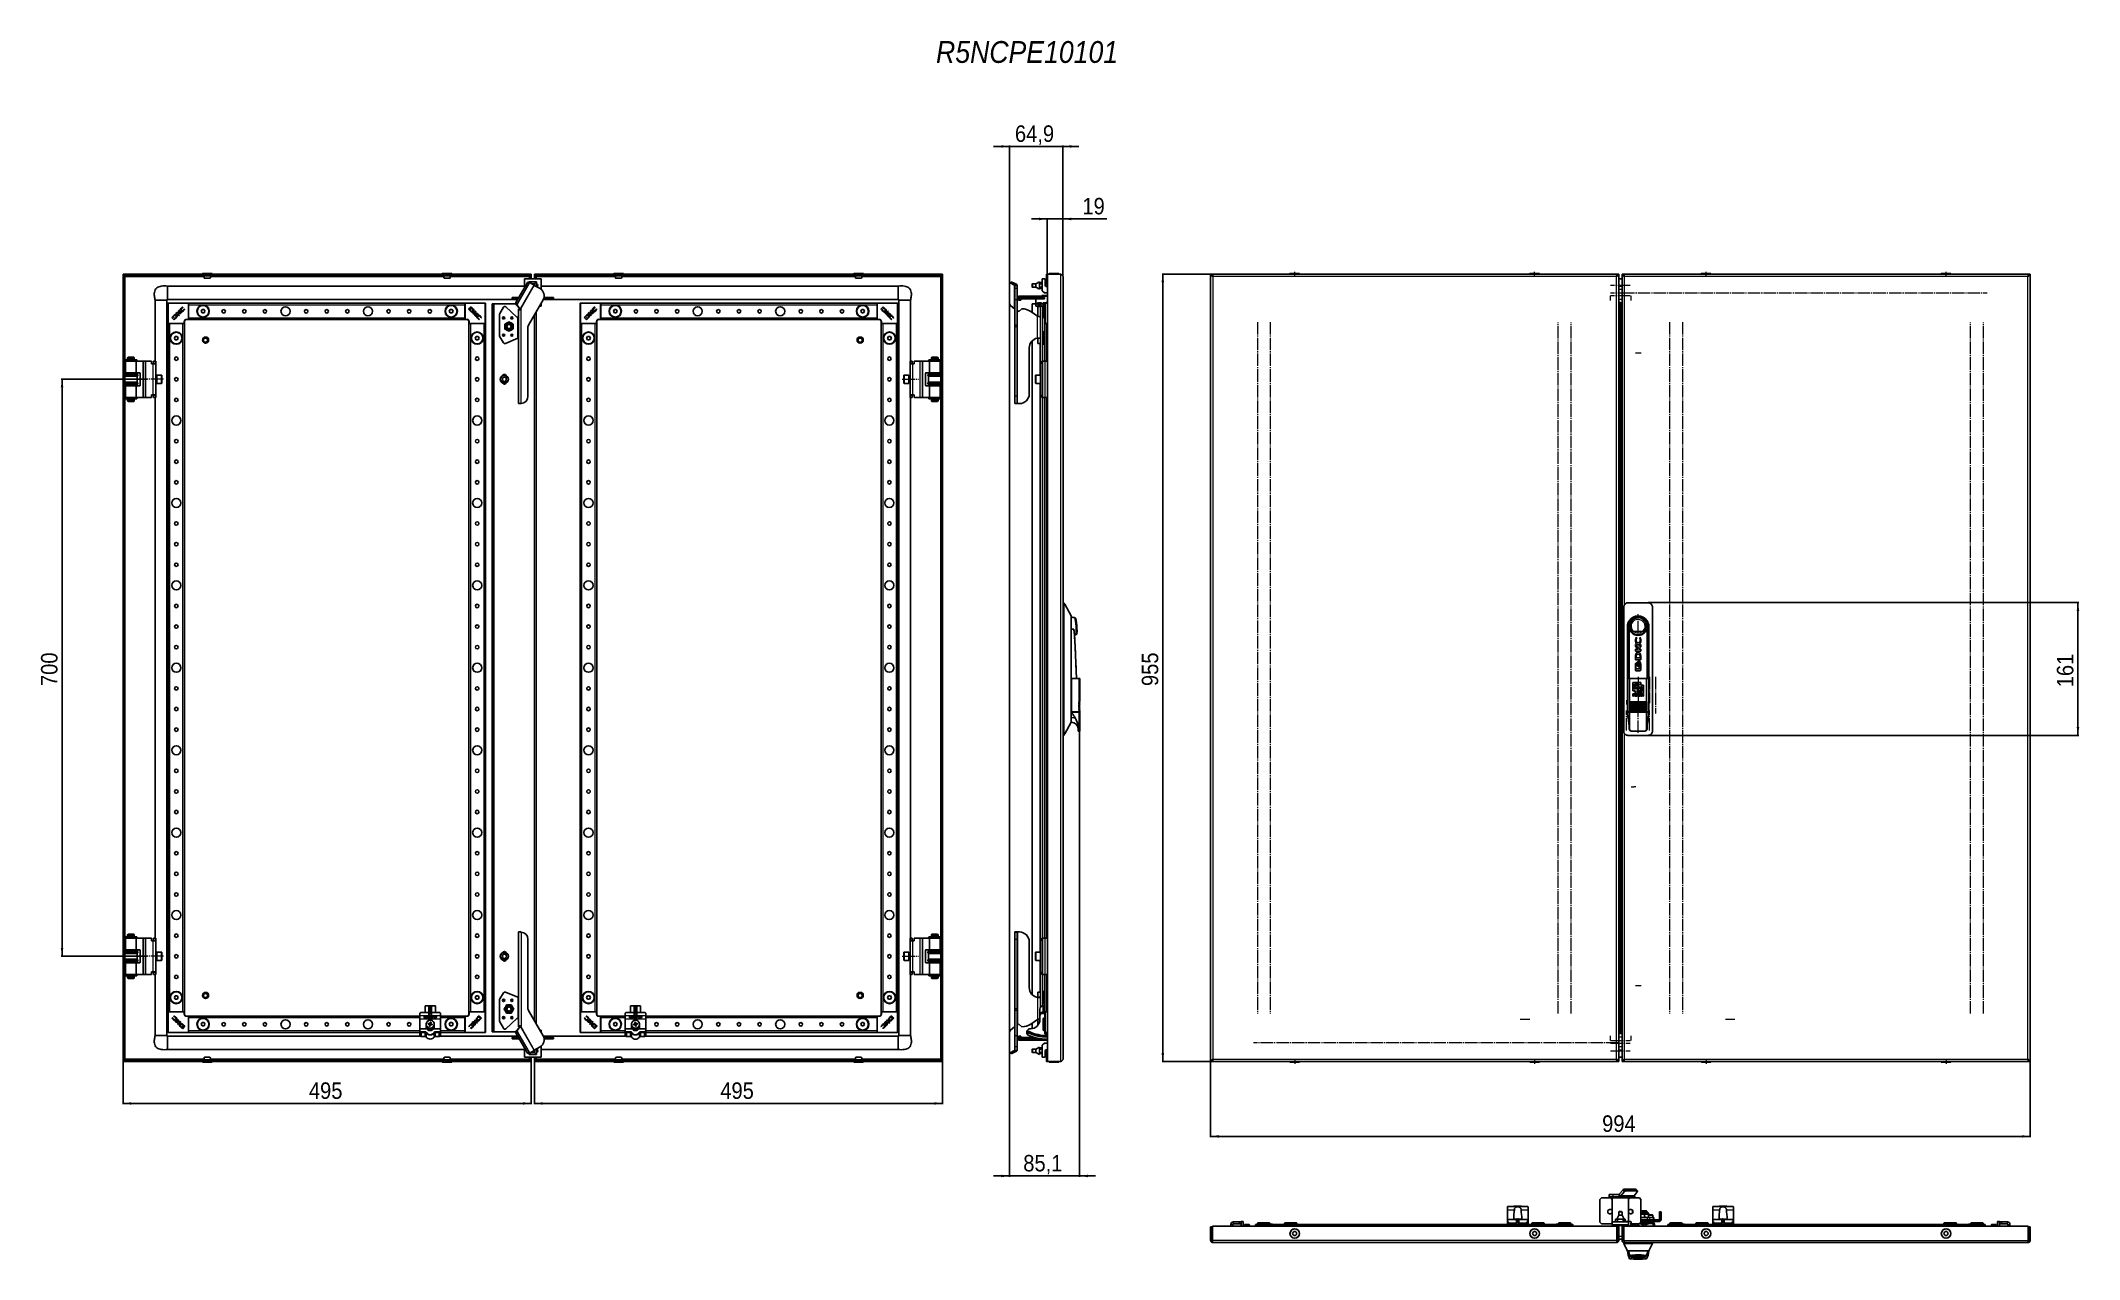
# Model space of a CAD drawing. Header units: millimetres. Extents: x -834 to 1639, y -465 to 1013.
import ezdxf

# ---------------------------------------------------------------- set-up
doc = ezdxf.new("R2010")
doc.units = ezdxf.units.MM
doc.linetypes.add('SLD-Осевая', pattern=[19.05, 15.24, -1.27, 1.27, -1.27])
doc.linetypes.add('SLD-Сплошная', pattern=[0])
doc.layers.add('FORMAT', color=7, linetype='SLD-Сплошная')
doc.styles.add('SLDTEXTSTYLE0', font='GOTHICI.TTF', dxfattribs={"width": 0.913})
doc.styles.add('SLDTEXTSTYLE1', font='GOTHIC.TTF', dxfattribs={"width": 0.913})
doc.dimstyles.new('SLDDIMSTYLE0', dxfattribs={"dimtxt": 20, "dimasz": 10, "dimexe": 0, "dimexo": 0.0625, "dimgap": 5, "dimtad": 2, "dimdec": 1, "dimrnd": 1e-09, "dimzin": 12, "dimdsep": 46, "dimtxsty": 'SLDTEXTSTYLE0', "dimsah": 1, "dimcen": 0.09, "dimadec": 0, "dimazin": 3, "dimtfac": 1, "dimtofl": 0, "dimtmove": 0, "dimatfit": 3, "dimfxl": 0, "dimfrac": 2, "dimtolj": 1, "dimtzin": 12, "dimarcsym": 0})
doc.dimstyles.new('SLDDIMSTYLE1', dxfattribs={"dimtxt": 20, "dimasz": 10, "dimexe": 0, "dimexo": 0.0625, "dimgap": 5, "dimtad": 2, "dimdec": 1, "dimrnd": 1e-09, "dimzin": 12, "dimdsep": 46, "dimtxsty": 'SLDTEXTSTYLE0', "dimsah": 1, "dimcen": 0.09, "dimadec": 0, "dimazin": 3, "dimtfac": 1, "dimtmove": 0, "dimatfit": 0, "dimfxl": 0, "dimfrac": 2, "dimtolj": 1, "dimtzin": 12, "dimarcsym": 0})

msp = doc.modelspace()

# ---------------------------------------------------------------- texts
at = {"layer": 'FORMAT', "insert": (252.32, 1012.64), "char_height": 26.4583, "attachment_point": 1, "style": 'SLDTEXTSTYLE0'}
msp.add_mtext('R5NCPE10101', dxfattribs=at)

# ---------------------------------------------------------------- blocks, each defined once
blk = doc.blocks.new('_D')
at = {"layer": 'FORMAT'}
for p, q in [((1115.9, 331.4), (1638.4, 331.4)), ((1637.4, 170.4), (1637.4, 331.4)), ((1115.9, 170.4), (1638.4, 170.4))]:
    blk.add_line(p, q, dxfattribs=at)
for points in [[(1637.4, 331.4), (1635.8, 321.4), (1638.9, 321.4)], [(1637.4, 170.4), (1638.9, 180.4), (1635.8, 180.4)]]:
    blk.add_solid(points, dxfattribs=at)
at = {"layer": 'FORMAT', "insert": (1611.8, 228.7), "char_height": 20, "attachment_point": 1, "rotation": 90, "style": 'SLDTEXTSTYLE1'}
blk.add_mtext('161', dxfattribs=at)
blk = doc.blocks.new('_D_1')
at = {"layer": 'FORMAT'}
for p, q in [((587.6, 729.9), (526.4, 729.9)), ((527.4, 729.9), (527.4, -225.1)), ((587.6, -225.1), (526.4, -225.1))]:
    blk.add_line(p, q, dxfattribs=at)
for points in [[(527.4, 729.9), (525.8, 719.9), (528.9, 719.9)], [(527.4, -225.1), (528.9, -215.1), (525.8, -215.1)]]:
    blk.add_solid(points, dxfattribs=at)
at = {"layer": 'FORMAT', "insert": (501.8, 230.2), "char_height": 20, "attachment_point": 1, "rotation": 90, "style": 'SLDTEXTSTYLE1'}
blk.add_mtext('955', dxfattribs=at)
blk = doc.blocks.new('_D_2')
at = {"layer": 'FORMAT'}
for p, q in [((585.4, -225.2), (585.4, -317.1)), ((1579.4, -225.2), (1579.4, -317.1)), ((1579.4, -316.1), (585.4, -316.1))]:
    blk.add_line(p, q, dxfattribs=at)
for points in [[(585.4, -316.1), (595.4, -317.7), (595.4, -314.6)], [(1579.4, -316.1), (1569.4, -314.6), (1569.4, -317.7)]]:
    blk.add_solid(points, dxfattribs=at)
at = {"layer": 'FORMAT', "insert": (1060.2, -290.6), "char_height": 20, "attachment_point": 1, "style": 'SLDTEXTSTYLE1'}
blk.add_mtext('994', dxfattribs=at)
blk = doc.blocks.new('_D_3')
at = {"layer": 'FORMAT'}
for p, q in [((341.5, 884.9), (322.2, 884.9)), ((341.5, 718.8), (341.5, 885.9)), ((406.3, 884.9), (341.5, 884.9)), ((406.3, 727.3), (406.3, 885.9)), ((406.3, 884.9), (425.5, 884.9))]:
    blk.add_line(p, q, dxfattribs=at)
for points in [[(341.5, 884.9), (331.5, 886.4), (331.5, 883.3)], [(406.3, 884.9), (416.3, 883.3), (416.3, 886.4)]]:
    blk.add_solid(points, dxfattribs=at)
at = {"layer": 'FORMAT', "insert": (348, 910.4), "char_height": 20, "attachment_point": 1, "style": 'SLDTEXTSTYLE1'}
blk.add_mtext('64,9', dxfattribs=at)
blk = doc.blocks.new('_D_4')
at = {"layer": 'FORMAT'}
for p, q in [((387.3, 796.9), (368.1, 796.9)), ((387.3, 729.9), (387.3, 797.9)), ((387.3, 796.9), (406.3, 796.9)), ((406.3, 727.3), (406.3, 797.9)), ((406.3, 796.9), (459.4, 796.9))]:
    blk.add_line(p, q, dxfattribs=at)
for points in [[(387.3, 796.9), (377.3, 798.4), (377.3, 795.3)], [(406.3, 796.9), (416.3, 795.3), (416.3, 798.4)]]:
    blk.add_solid(points, dxfattribs=at)
at = {"layer": 'FORMAT', "insert": (429.8, 822.4), "char_height": 20, "attachment_point": 1, "style": 'SLDTEXTSTYLE1'}
blk.add_mtext('19', dxfattribs=at)
blk = doc.blocks.new('_D_5')
at = {"layer": 'FORMAT'}
for p, q in [((341.5, 694.3), (341.5, -365.1)), ((426.5, 175.3), (426.5, -365.1)), ((341.5, -364.1), (322.2, -364.1)), ((426.5, -364.1), (341.5, -364.1)), ((426.5, -364.1), (445.8, -364.1))]:
    blk.add_line(p, q, dxfattribs=at)
for points in [[(341.5, -364.1), (331.5, -362.6), (331.5, -365.7)], [(426.5, -364.1), (436.5, -365.7), (436.5, -362.6)]]:
    blk.add_solid(points, dxfattribs=at)
at = {"layer": 'FORMAT', "insert": (358.1, -338.6), "char_height": 20, "attachment_point": 1, "style": 'SLDTEXTSTYLE1'}
blk.add_mtext('85,1', dxfattribs=at)
blk = doc.blocks.new('_D_6')
at = {"layer": 'FORMAT'}
for p, q in [((-704.7, 602.4), (-808.7, 602.4)), ((-807.7, 602.4), (-807.7, -97.6)), ((-704.7, -97.6), (-808.7, -97.6))]:
    blk.add_line(p, q, dxfattribs=at)
for points in [[(-807.7, 602.4), (-809.3, 592.4), (-806.2, 592.4)], [(-807.7, -97.6), (-806.2, -87.6), (-809.3, -87.6)]]:
    blk.add_solid(points, dxfattribs=at)
at = {"layer": 'FORMAT', "insert": (-833.3, 230.2), "char_height": 20, "attachment_point": 1, "rotation": 90, "style": 'SLDTEXTSTYLE1'}
blk.add_mtext('700', dxfattribs=at)
blk = doc.blocks.new('_D_7')
at = {"layer": 'FORMAT'}
for p, q in [((-733.7, -225.2), (-733.7, -277.1)), ((-238.7, -225.2), (-238.7, -277.1)), ((-733.7, -276.1), (-238.7, -276.1))]:
    blk.add_line(p, q, dxfattribs=at)
for points in [[(-733.7, -276.1), (-723.7, -277.7), (-723.7, -274.6)], [(-238.7, -276.1), (-248.7, -274.6), (-248.7, -277.7)]]:
    blk.add_solid(points, dxfattribs=at)
at = {"layer": 'FORMAT', "insert": (-508.4, -250.6), "char_height": 20, "attachment_point": 1, "style": 'SLDTEXTSTYLE1'}
blk.add_mtext('495', dxfattribs=at)
blk = doc.blocks.new('_D_8')
at = {"layer": 'FORMAT'}
for p, q in [((-234.7, -225.2), (-234.7, -277.1)), ((260.3, -225.2), (260.3, -277.1)), ((-234.7, -276.1), (260.3, -276.1))]:
    blk.add_line(p, q, dxfattribs=at)
for points in [[(-234.7, -276.1), (-224.7, -277.7), (-224.7, -274.6)], [(260.3, -276.1), (250.3, -274.6), (250.3, -277.7)]]:
    blk.add_solid(points, dxfattribs=at)
at = {"layer": 'FORMAT', "insert": (-9.4, -250.6), "char_height": 20, "attachment_point": 1, "style": 'SLDTEXTSTYLE1'}
blk.add_mtext('495', dxfattribs=at)

# ---------------------------------------------------------------- dimensions: what is measured, and where the dimension line sits
at = {"layer": 'FORMAT'}
for base, p1, p2, dimstyle, picture, middle in [((341.45, 884.85), (406.32, 727.25), (341.45, 718.77), 'SLDDIMSTYLE1', '_D_3', (373.89, 884.85)), ((406.32, 796.85), (387.32, 729.85), (406.32, 727.25), 'SLDDIMSTYLE1', '_D_4', (444.58, 796.85)), ((341.45, -364.15), (426.53, 175.35), (341.45, 694.29), 'SLDDIMSTYLE1', '_D_5', (383.99, -364.15)), ((-238.72, -276.15), (-733.72, -225.15), (-238.72, -225.15), 'SLDDIMSTYLE0', '_D_7', (-486.22, -276.15)), ((260.28, -276.15), (-234.72, -225.15), (260.28, -225.15), 'SLDDIMSTYLE0', '_D_8', (12.78, -276.15)), ((585.36, -316.15), (1579.36, -225.15), (585.36, -225.15), 'SLDDIMSTYLE0', '_D_2', (1082.36, -316.15))]:
    dim = msp.add_linear_dim(base=base, p1=p1, p2=p2, dimstyle=dimstyle, dxfattribs=at)
    dim.commit()
    dim.dimension.update_dxf_attribs({"geometry": picture, "text_midpoint": middle, "dimtype": 160})
for base, p1, p2, picture, middle in [((527.35, -225.15), (587.66, 729.85), (587.66, -225.15), '_D_1', (527.35, 252.35)), ((-807.73, -97.65), (-704.67, 602.35), (-704.67, -97.65), '_D_6', (-807.73, 252.35)), ((1637.36, 331.35), (1115.86, 170.35), (1115.86, 331.35), '_D', (1637.36, 250.85))]:
    dim = msp.add_linear_dim(base=base, p1=p1, p2=p2, angle=90, dimstyle='SLDDIMSTYLE0', dxfattribs=at)
    dim.commit()
    dim.dimension.update_dxf_attribs({"geometry": picture, "text_midpoint": middle, "dimtype": 160})

# ---------------------------------------------------------------- linework, layer by layer
at = {"color": 7, "linetype": 'SLD-Сплошная', "lineweight": 25}
for p, q in [((-733.72, 729.85), (-733.72, -225.15)), ((-733.72, 729.85), (-731.72, 729.85)), ((-731.72, 729.85), (-731.72, -225.15)), ((-241.02, 729.85), (-731.42, 729.85)), ((-731.42, 727.85), (-731.42, 729.85)), ((-241.02, 727.85), (-731.42, 727.85)), ((-731.12, 727.25), (-731.32, 727.85)), ((-637.47, 730.6), (-637.47, 729.85)), ((-637.22, 730.85), (-626.22, 730.85)), ((-625.97, 729.85), (-625.97, 730.6)), ((-346.47, 730.6), (-346.47, 729.85)), ((-346.22, 730.85), (-337.71, 730.85)), ((-337.71, 730.85), (-335.22, 730.85)), ((-334.97, 729.85), (-334.97, 730.6)), ((-257.16, 695.35), (-243.02, 719.83)), ((-255.32, 694.29), (-241.19, 718.77)), ((-246.72, 724.05), (-226.72, 724.05)), ((-246.72, 713.43), (-246.72, 724.05)), ((-241.91, 720.35), (-240.07, 719.28)), ((-241.11, 727.85), (-241.32, 727.25)), ((-239.7, 719.07), (-241.22, 720.59)), ((-241.22, 720.59), (-241.22, 719.95)), ((-232.22, 720.59), (-241.22, 720.59)), ((-241.02, 727.85), (-241.02, 729.85)), ((-238.72, 729.85), (-240.72, 729.85)), ((-240.72, 724.05), (-240.72, 729.85)), ((-240.07, 719.28), (-235.31, 716.54)), ((-238.72, 724.05), (-238.72, 729.85)), ((-238.02, 718.1), (-234.72, 718.1)), ((-234.72, 718.1), (-235.22, 717.6)), ((-234.72, 729.85), (-232.72, 729.85)), ((-234.72, 729.85), (-234.72, 724.05)), ((-234.72, 718.1), (-232.22, 720.59)), ((-234.72, 718.1), (-234.72, 716.19)), ((-232.72, 729.85), (-232.72, 724.05)), ((-232.42, 727.85), (-232.42, 729.85)), ((257.98, 729.85), (-232.42, 729.85)), ((257.98, 727.85), (-232.42, 727.85)), ((-232.12, 727.25), (-232.32, 727.85)), ((-232.22, 718.03), (-232.22, 720.59)), ((-232.22, 714.75), (-232.22, 718.03)), ((-226.72, 711.44), (-226.72, 724.05)), ((-138.47, 730.6), (-138.47, 729.85)), ((-138.22, 730.85), (-135.73, 730.85)), ((-129.64, 724.85), (-135.83, 724.85)), ((-135.73, 730.85), (-127.22, 730.85)), ((-126.97, 729.85), (-126.97, 730.6)), ((152.53, 730.6), (152.53, 729.85)), ((152.78, 730.85), (163.78, 730.85)), ((164.03, 729.85), (164.03, 730.6)), ((257.87, 727.85), (257.68, 727.25)), ((257.98, 727.85), (257.98, 729.85)), ((260.28, 729.85), (258.28, 729.85)), ((258.28, -225.15), (258.28, 729.85)), ((260.28, -225.15), (260.28, 729.85)), ((341.45, 694.29), (341.45, 718.77)), ((343.83, 720.37), (341.71, 719.31)), ((342.16, 719.28), (347.66, 716.54)), ((344.28, 720.35), (349.78, 717.6)), ((368.72, 714.59), (368.72, 717.6)), ((369.22, 718.1), (373.22, 718.1)), ((373.22, 718.1), (377.72, 720.59)), ((373.22, 714.09), (373.22, 718.1)), ((377.72, 718.03), (377.72, 720.59)), ((377.72, 719.59), (381.22, 719.59)), ((377.72, 718.09), (381.22, 718.09)), ((377.72, 714.15), (377.72, 718.03)), ((381.22, 709.55), (381.22, 724.05)), ((381.22, 724.05), (384.72, 724.05)), ((384.72, 724.05), (384.72, 716.33)), ((386.32, 727.85), (386.32, 729.85)), ((387.32, 729.85), (386.32, 729.85)), ((387.32, 727.85), (386.32, 727.85)), ((386.32, 727.85), (386.32, 717.21)), ((386.32, 717.21), (387.32, 715.88)), ((387.32, -225.15), (387.32, 729.85)), ((403.72, 729.85), (387.32, 729.85)), ((389.57, 730.6), (389.57, 729.85)), ((389.82, 730.85), (400.82, 730.85)), ((401.07, 729.85), (401.07, 730.6)), ((406.32, 727.25), (406.32, -222.55)), ((585.36, -225.15), (585.36, 729.85)), ((585.36, 729.85), (587.36, 729.85)), ((1078.06, 729.85), (587.66, 729.85)), ((587.66, 727.85), (587.66, 729.85)), ((681.61, 730.6), (681.61, 729.85)), ((681.86, 730.85), (690.37, 730.85)), ((690.37, 730.85), (692.86, 730.85)), ((693.11, 729.85), (693.11, 730.6)), ((972.61, 730.6), (972.61, 729.85)), ((972.86, 730.85), (983.86, 730.85)), ((984.11, 729.85), (984.11, 730.6)), ((1078.06, 729.85), (1078.06, 727.85)), ((1080.36, 729.85), (1078.36, 729.85)), ((1080.36, -225.15), (1080.36, 729.85)), ((1084.36, 724.05), (1080.36, 724.05)), ((1084.36, 729.85), (1086.36, 729.85)), ((1084.36, 729.85), (1084.36, -225.15)), ((1086.66, 729.85), (1086.66, 728.14)), ((1086.66, 729.85), (1577.06, 729.85)), ((1180.61, 730.6), (1180.61, 729.85)), ((1180.86, 730.85), (1191.86, 730.85)), ((1192.11, 729.85), (1192.11, 730.6)), ((1471.61, 730.6), (1471.61, 729.85)), ((1471.86, 730.85), (1474.35, 730.85)), ((1474.35, 730.85), (1482.86, 730.85)), ((1483.11, 729.85), (1483.11, 730.6)), ((1577.06, 728.15), (1577.06, 729.85)), ((1579.36, 729.85), (1577.36, 729.85)), ((1579.36, -225.15), (1579.36, 729.85)), ((-694.72, 698.35), (-694.72, 624.35)), ((-691.44, 698.35), (-693.74, 698.35)), ((-691.29, 698.35), (-691.44, 698.35)), ((-684.15, 698.35), (-691.29, 698.35)), ((-684.09, 698.35), (-684.15, 698.35)), ((-681.7, 698.35), (-684.09, 698.35)), ((-680.83, 698.35), (-681.7, 698.35)), ((-680.72, 698.35), (-680.72, -193.65)), ((-679.72, 715.35), (-679.72, 699.68)), ((-246.72, 715.35), (-679.72, 715.35)), ((-679.72, 699.35), (-254.85, 699.35)), ((-679.22, 670.15), (-679.22, 694.55)), ((-678.92, 694.85), (-654.52, 694.85)), ((-654.22, 694.55), (-654.22, 694.85)), ((-654.22, 694.85), (-319.22, 694.85)), ((-654.22, 694.55), (-654.22, 693.91)), ((-654.22, 692.85), (-654.22, 693.91)), ((-654.22, 676.85), (-654.22, 692.85)), ((-319.22, 694.55), (-319.22, 694.85)), ((-319.22, 693.91), (-319.22, 694.55)), ((-319.22, 692.85), (-319.22, 693.91)), ((-319.22, 676.85), (-319.22, 692.85)), ((-318.92, 694.85), (-294.52, 694.85)), ((-294.22, 694.55), (-294.22, 670.15)), ((-286.22, 693.85), (-286.22, -189.15)), ((-286.22, 693.85), (-284.22, 693.85)), ((-284.22, 693.85), (-284.22, -189.15)), ((-283.62, 693.85), (-284.22, 693.85)), ((-257.5, 693.85), (-283.62, 693.85)), ((-261.72, 700.05), (-261.72, 701.55)), ((-261.72, 701.55), (-259.72, 701.55)), ((-259.72, 700.05), (-261.72, 700.05)), ((-259.72, 701.55), (-259.72, 700.05)), ((-253.58, 701.55), (-259.72, 701.55)), ((-254.44, 700.05), (-259.72, 700.05)), ((-253.62, 689.07), (-257.19, 693.12)), ((-224.26, 698.8), (-242.09, 667.91)), ((-234.94, 716.32), (-235.31, 716.54)), ((-234.94, 716.32), (-228, 712.31)), ((-226.72, 715.35), (206.28, 715.35)), ((-226.72, 691.25), (-226.72, 694.53)), ((206.28, 699.35), (-223.97, 699.35)), ((-213.72, 700.05), (-223.67, 700.05)), ((-213.72, 701.55), (-223.22, 701.55)), ((-213.72, 700.05), (-213.72, 701.55)), ((-213.72, 701.55), (-211.72, 701.55)), ((-211.72, 700.05), (-213.72, 700.05)), ((-211.72, 701.55), (-211.72, 700.05)), ((-179.22, 670.15), (-179.22, 694.55)), ((-178.92, 694.85), (-154.52, 694.85)), ((-154.22, 694.85), (180.78, 694.85)), ((-154.22, 694.55), (-154.22, 694.85)), ((-154.22, 694.55), (-154.22, 693.91)), ((-154.22, 692.85), (-154.22, 693.91)), ((-154.22, 676.85), (-154.22, 692.85)), ((180.78, 694.55), (180.78, 694.85)), ((180.78, 693.91), (180.78, 694.55)), ((180.78, 692.85), (180.78, 693.91)), ((180.78, 676.85), (180.78, 692.85)), ((181.08, 694.85), (205.48, 694.85)), ((205.78, 694.55), (205.78, 670.15)), ((207.28, -193.65), (207.28, 698.35)), ((221.28, 624.35), (221.28, 698.35)), ((347.83, 716.32), (347.83, 712.31)), ((347.83, 712.31), (347.83, 698.8)), ((347.83, 698.8), (347.83, 667.91)), ((350.83, 716.32), (350.83, 712.31)), ((350.83, 712.31), (350.83, 698.8)), ((350.83, 698.8), (350.83, 667.91)), ((352.22, 701.55), (352.22, 703.25)), ((352.22, 703.25), (387.32, 703.25)), ((352.22, 700.05), (352.22, 701.55)), ((352.22, 701.55), (354.22, 701.55)), ((352.22, 698.25), (352.22, 700.05)), ((354.22, 700.05), (352.22, 700.05)), ((355.22, 698.25), (352.22, 698.25)), ((354.22, 701.55), (354.22, 700.05)), ((381.72, 701.55), (354.22, 701.55)), ((381.72, 700.05), (354.22, 700.05)), ((355.22, 700.05), (355.22, 698.25)), ((368.82, 693.85), (368.82, 683.54)), ((373.22, 693.85), (368.82, 693.85)), ((369.22, 714.09), (373.22, 714.09)), ((373.22, 714.09), (377.72, 711.59)), ((373.22, 691.25), (373.22, 700.05)), ((375.22, 693.25), (375.22, 695.25)), ((375.22, 695.25), (380.22, 695.25)), ((378.22, 693.85), (375.22, 693.85)), ((380.22, 693.25), (375.22, 693.25)), ((377.72, 711.59), (377.72, 714.15)), ((377.72, 714.09), (381.22, 714.09)), ((377.72, 712.59), (381.22, 712.59)), ((378.82, 693.85), (378.22, 693.85)), ((378.82, 693.85), (378.82, 693.25)), ((380.22, 695.25), (380.22, 693.25)), ((380.82, 703.25), (380.82, 703.85)), ((380.82, 703.85), (381.31, 703.85)), ((383.72, 707.05), (381.22, 709.55)), ((381.31, 703.85), (381.31, 703.25)), ((387.32, 703.85), (381.31, 703.85)), ((381.72, 700.05), (381.72, 701.55)), ((381.72, 701.55), (383.72, 701.55)), ((383.72, 700.05), (381.72, 700.05)), ((385.07, 695.25), (382.22, 695.25)), ((382.22, 695.25), (382.22, 691.25)), ((382.82, 692.35), (382.32, 691.85)), ((384.32, 692.35), (382.82, 692.35)), ((382.82, 692.35), (382.82, 677.35)), ((387.32, 707.05), (383.72, 707.05)), ((383.72, 701.55), (383.72, 700.05)), ((384.32, 670.15), (384.32, 694.55)), ((384.62, 694.85), (387.32, 694.85)), ((387.32, 695.9), (385.07, 695.25)), ((385.81, 714.89), (387.32, 714.45)), ((1080.9, 695.25), (1080.36, 695.25)), ((-679.22, -165.15), (-679.22, 669.85)), ((-678.92, 669.85), (-679.22, 669.85)), ((-678.28, 669.85), (-678.92, 669.85)), ((-677.22, 669.85), (-678.28, 669.85)), ((-661.22, 669.85), (-677.22, 669.85)), ((-672.58, 679.45), (-674.58, 677.46)), ((-674.58, 677.46), (-671.62, 674.5)), ((-672.33, 678.9), (-673.05, 678.16)), ((-673.05, 678.16), (-670.87, 675.98)), ((-671.62, 674.5), (-669.73, 676.39)), ((-670.87, 675.98), (-670.21, 676.66)), ((-669.73, 676.39), (-669.71, 676.41)), ((-668.53, 683.51), (-669.57, 682.46)), ((-669.57, 682.46), (-666.61, 679.5)), ((-667.14, 682.12), (-668.53, 683.51)), ((-666.65, 685.39), (-667.14, 682.12)), ((-666.8, 681.81), (-664.14, 681.98)), ((-665.55, 680.56), (-666.8, 681.81)), ((-665.85, 686.18), (-666.65, 685.39)), ((-666.61, 679.5), (-665.55, 680.56)), ((-666.32, 683.09), (-665.85, 686.18)), ((-662.85, 683.27), (-666.32, 683.09)), ((-664.14, 681.98), (-662.85, 683.27)), ((-661.29, 689.31), (-661.62, 690)), ((-661.42, 689.17), (-661.29, 689.31)), ((-660.17, 669.85), (-661.22, 669.85)), ((-659.52, 669.85), (-660.17, 669.85)), ((-659.47, 687.74), (-659.58, 687.63)), ((-659.22, 669.85), (-659.52, 669.85)), ((-659.23, 687.23), (-659.47, 687.74)), ((-659.22, 672.85), (-659.22, 670.15)), ((-659.22, -165.15), (-659.22, 669.85)), ((-654.52, 674.85), (-657.22, 674.85)), ((-654.22, 675.8), (-654.22, 676.85)), ((-654.22, 675.8), (-654.22, 675.15)), ((-654.22, 674.85), (-654.22, 675.15)), ((-654.22, 674.85), (-319.22, 674.85)), ((-637.88, 686.85), (-639.03, 684.85)), ((-639.03, 684.85), (-637.88, 682.85)), ((-635.57, 686.85), (-637.88, 686.85)), ((-637.88, 682.85), (-635.57, 682.85)), ((-634.41, 684.85), (-635.57, 686.85)), ((-635.57, 682.85), (-634.41, 684.85)), ((-336.88, 686.85), (-338.03, 684.85)), ((-338.03, 684.85), (-336.88, 682.85)), ((-334.57, 686.85), (-336.88, 686.85)), ((-336.88, 682.85), (-334.57, 682.85)), ((-333.41, 684.85), (-334.57, 686.85)), ((-334.57, 682.85), (-333.41, 684.85)), ((-319.22, 675.8), (-319.22, 676.85)), ((-319.22, 675.15), (-319.22, 675.8)), ((-319.22, 674.85), (-319.22, 675.15)), ((-316.22, 674.85), (-318.92, 674.85)), ((-311.62, 690.21), (-314.58, 687.25)), ((-314.58, 687.25), (-312.69, 685.36)), ((-314.22, 670.15), (-314.22, 672.85)), ((-314.22, 669.85), (-314.22, -165.15)), ((-314.22, 669.85), (-313.92, 669.85)), ((-313.28, 669.85), (-313.92, 669.85)), ((-313.28, 669.85), (-312.22, 669.85)), ((-310.91, 688.68), (-313.1, 686.5)), ((-313.1, 686.5), (-312.42, 685.84)), ((-312.69, 685.36), (-312.67, 685.34)), ((-312.22, 669.85), (-296.22, 669.85)), ((-309.63, 688.21), (-311.62, 690.21)), ((-310.17, 687.96), (-310.91, 688.68)), ((-306.61, 685.2), (-309.57, 682.24)), ((-309.57, 682.24), (-308.51, 681.19)), ((-308.51, 681.19), (-307.27, 682.43)), ((-307.27, 682.43), (-307.1, 679.77)), ((-307.1, 679.77), (-305.81, 678.48)), ((-306.96, 682.77), (-305.57, 684.16)), ((-303.69, 682.28), (-306.96, 682.77)), ((-305.57, 684.16), (-306.61, 685.2)), ((-305.99, 681.96), (-302.89, 681.48)), ((-305.81, 678.48), (-305.99, 681.96)), ((-302.89, 681.48), (-303.69, 682.28)), ((-301.85, 674.86), (-301.34, 675.1)), ((-301.34, 675.1), (-301.45, 675.21)), ((-299.9, 677.05), (-299.77, 676.92)), ((-299.77, 676.92), (-299.08, 677.25)), ((-296.22, 669.85), (-295.17, 669.85)), ((-294.52, 669.85), (-295.17, 669.85)), ((-294.52, 669.85), (-294.22, 669.85)), ((-294.22, 669.85), (-294.22, -165.15)), ((-277.22, 654.96), (-277.22, 681.01)), ((-276.96, 682.01), (-272.49, 689.73)), ((-270.79, 669.12), (-268.33, 670.62)), ((-269.42, 690.17), (-256.22, 677.85)), ((-265.86, 672.13), (-263.33, 670.74)), ((-256.22, 677.85), (-254.82, 677.85)), ((-251.78, 688.01), (-255.35, 692.06)), ((-254.59, 677.85), (-254.82, 677.85)), ((-251.71, 687.85), (-254.22, 687.85)), ((-254.22, 687.85), (-254.22, 685.61)), ((-254.22, 572.85), (-254.22, 685.61)), ((-253.62, 689.07), (-251.78, 688.01)), ((-250.9, 687.17), (-251.47, 687.7)), ((-251.22, 687.47), (-251.22, 687.05)), ((-250.92, 687.14), (-250.9, 687.17)), ((-232.72, 684.14), (-232.72, -179.43)), ((-228.62, 691.25), (-226.72, 691.25)), ((-179.22, -165.15), (-179.22, 669.85)), ((-178.92, 669.85), (-179.22, 669.85)), ((-178.28, 669.85), (-178.92, 669.85)), ((-177.22, 669.85), (-178.28, 669.85)), ((-161.22, 669.85), (-177.22, 669.85)), ((-172.58, 679.45), (-174.58, 677.46)), ((-174.58, 677.46), (-171.62, 674.5)), ((-172.33, 678.9), (-173.05, 678.16)), ((-173.05, 678.16), (-170.87, 675.98)), ((-171.62, 674.5), (-169.73, 676.39)), ((-170.87, 675.98), (-170.21, 676.66)), ((-169.73, 676.39), (-169.71, 676.41)), ((-168.53, 683.51), (-169.57, 682.46)), ((-169.57, 682.46), (-166.61, 679.5)), ((-167.14, 682.12), (-168.53, 683.51)), ((-166.65, 685.39), (-167.14, 682.12)), ((-166.8, 681.81), (-164.14, 681.98)), ((-165.55, 680.56), (-166.8, 681.81)), ((-165.85, 686.18), (-166.65, 685.39)), ((-166.61, 679.5), (-165.55, 680.56)), ((-166.32, 683.09), (-165.85, 686.18)), ((-162.85, 683.27), (-166.32, 683.09)), ((-164.14, 681.98), (-162.85, 683.27)), ((-161.29, 689.31), (-161.62, 690)), ((-161.42, 689.17), (-161.29, 689.31)), ((-160.17, 669.85), (-161.22, 669.85)), ((-159.52, 669.85), (-160.17, 669.85)), ((-159.47, 687.74), (-159.58, 687.63)), ((-159.22, 669.85), (-159.52, 669.85)), ((-159.23, 687.23), (-159.47, 687.74)), ((-159.22, 672.85), (-159.22, 670.15)), ((-159.22, -165.15), (-159.22, 669.85)), ((-154.52, 674.85), (-157.22, 674.85)), ((-154.22, 675.8), (-154.22, 676.85)), ((-154.22, 675.8), (-154.22, 675.15)), ((-154.22, 674.85), (-154.22, 675.15)), ((-154.22, 674.85), (180.78, 674.85)), ((-137.88, 686.85), (-139.03, 684.85)), ((-139.03, 684.85), (-137.88, 682.85)), ((-135.57, 686.85), (-137.88, 686.85)), ((-137.88, 682.85), (-135.57, 682.85)), ((-134.41, 684.85), (-135.57, 686.85)), ((-135.57, 682.85), (-134.41, 684.85)), ((162.12, 686.85), (160.97, 684.85)), ((160.97, 684.85), (162.12, 682.85)), ((164.43, 686.85), (162.12, 686.85)), ((162.12, 682.85), (164.43, 682.85)), ((165.59, 684.85), (164.43, 686.85)), ((164.43, 682.85), (165.59, 684.85)), ((180.78, 675.8), (180.78, 676.85)), ((180.78, 675.15), (180.78, 675.8)), ((180.78, 674.85), (180.78, 675.15)), ((183.78, 674.85), (181.08, 674.85)), ((188.38, 690.21), (185.42, 687.25)), ((185.42, 687.25), (187.31, 685.36)), ((185.78, 670.15), (185.78, 672.85)), ((185.78, 669.85), (185.78, -165.15)), ((185.78, 669.85), (186.08, 669.85)), ((186.72, 669.85), (186.08, 669.85)), ((186.72, 669.85), (187.78, 669.85)), ((189.09, 688.68), (186.9, 686.5)), ((186.9, 686.5), (187.58, 685.84)), ((187.31, 685.36), (187.33, 685.34)), ((187.78, 669.85), (203.78, 669.85)), ((190.37, 688.21), (188.38, 690.21)), ((189.83, 687.96), (189.09, 688.68)), ((193.39, 685.2), (190.43, 682.24)), ((190.43, 682.24), (191.49, 681.19)), ((191.49, 681.19), (192.73, 682.43)), ((192.73, 682.43), (192.9, 679.77)), ((192.9, 679.77), (194.19, 678.48)), ((193.04, 682.77), (194.43, 684.16)), ((196.31, 682.28), (193.04, 682.77)), ((194.43, 684.16), (193.39, 685.2)), ((194.01, 681.96), (197.11, 681.48)), ((194.19, 678.48), (194.01, 681.96)), ((197.11, 681.48), (196.31, 682.28)), ((198.15, 674.86), (198.66, 675.1)), ((198.66, 675.1), (198.55, 675.21)), ((200.1, 677.05), (200.23, 676.92)), ((200.23, 676.92), (200.92, 677.25)), ((203.78, 669.85), (204.83, 669.85)), ((205.48, 669.85), (204.83, 669.85)), ((205.48, 669.85), (205.78, 669.85)), ((205.78, 669.85), (205.78, -165.15)), ((347.66, 688.01), (342.54, 692.06)), ((347.83, 667.91), (347.83, 665.91)), ((350.83, 667.91), (350.83, 665.91)), ((352.43, 684.21), (351.13, 685.61)), ((356.37, 687.85), (352.43, 684.21)), ((375.22, 679.05), (367.46, 684.49)), ((382.22, 691.25), (373.22, 691.25)), ((378.82, 690.7), (375.82, 690.7)), ((375.82, 690.7), (375.82, 690.17)), ((375.82, 690.17), (375.82, 678.88)), ((378.52, 677.85), (378.82, 677.85)), ((378.82, 691.25), (378.82, -159.91)), ((382.32, 677.85), (382.32, 691.85)), ((382.32, 677.85), (382.82, 677.35)), ((382.82, 677.35), (384.12, 677.35)), ((384.09, 683.79), (384.12, 683.79)), ((384.32, 680.57), (384.09, 680.57)), ((384.12, 690.21), (384.32, 690.21)), ((384.12, 688.21), (384.12, 690.21)), ((384.12, 688.21), (384.32, 688.21)), ((384.12, 686.25), (384.12, 688.21)), ((384.12, 686.25), (384.32, 686.25)), ((384.12, 685.2), (384.32, 685.2)), ((384.12, 684.16), (384.12, 685.2)), ((384.12, 684.16), (384.32, 684.16)), ((384.12, 682.77), (384.12, 684.16)), ((384.12, 682.77), (384.32, 682.77)), ((384.12, 682.28), (384.12, 682.77)), ((384.12, 682.28), (384.32, 682.28)), ((384.12, 681.48), (384.12, 682.28)), ((384.12, 681.48), (384.32, 681.48)), ((384.12, 680.7), (384.12, 681.48)), ((384.12, 676.92), (384.12, 677.25)), ((384.12, 677.25), (384.32, 677.25)), ((384.12, 676.92), (384.32, 676.92)), ((384.12, 676.24), (384.12, 676.89)), ((384.12, 676.24), (384.32, 676.24)), ((384.12, 675.21), (384.32, 675.21)), ((384.12, 675.1), (384.12, 675.21)), ((384.12, 675.1), (384.32, 675.1)), ((384.12, 674.86), (384.12, 675.1)), ((384.12, 674.86), (384.32, 674.86)), ((384.12, 674.5), (384.12, 674.86)), ((384.12, 674.5), (384.32, 674.5)), ((384.32, 669.85), (384.32, 624.35)), ((384.32, 669.85), (384.62, 669.85)), ((385.27, 669.85), (384.62, 669.85)), ((385.27, 669.85), (386.32, 669.85)), ((386.32, 669.85), (387.32, 669.85)), ((1080.49, 691.25), (1080.36, 691.25)), ((-670.38, 654.35), (-671.53, 652.35)), ((-671.53, 652.35), (-670.38, 650.35)), ((-668.07, 654.35), (-670.38, 654.35)), ((-670.38, 650.35), (-668.07, 650.35)), ((-666.91, 652.35), (-668.07, 654.35)), ((-668.07, 650.35), (-666.91, 652.35)), ((-305.38, 654.35), (-306.53, 652.35)), ((-306.53, 652.35), (-305.38, 650.35)), ((-303.07, 654.35), (-305.38, 654.35)), ((-305.38, 650.35), (-303.07, 650.35)), ((-301.91, 652.35), (-303.07, 654.35)), ((-303.07, 650.35), (-301.91, 652.35)), ((-272.12, 646.7), (-276.89, 653.85)), ((-254.82, 652.1), (-269.72, 645.95)), ((-265.58, 660.58), (-268.12, 661.96)), ((-260.65, 663.59), (-263.12, 662.08)), ((-254.82, 652.1), (-254.59, 652.35)), ((-254.82, 652.1), (-254.22, 652.21)), ((-242.63, 665.91), (-242.63, 581.85)), ((-170.38, 654.35), (-171.53, 652.35)), ((-171.53, 652.35), (-170.38, 650.35)), ((-168.07, 654.35), (-170.38, 654.35)), ((-170.38, 650.35), (-168.07, 650.35)), ((-166.91, 652.35), (-168.07, 654.35)), ((-168.07, 650.35), (-166.91, 652.35)), ((194.62, 654.35), (193.47, 652.35)), ((193.47, 652.35), (194.62, 650.35)), ((196.93, 654.35), (194.62, 654.35)), ((194.62, 650.35), (196.93, 650.35)), ((198.09, 652.35), (196.93, 654.35)), ((196.93, 650.35), (198.09, 652.35)), ((347.83, 665.91), (347.83, 581.85)), ((350.83, 665.91), (350.83, 581.85)), ((368.82, 648.97), (368.82, -144.26)), ((378.82, 652.1), (375.82, 652.1)), ((375.82, 652.1), (375.82, 645.95)), ((375.82, 645.95), (375.82, 645.81)), ((375.82, 645.81), (378.82, 645.81)), ((382.82, 659.85), (382.32, 659.35)), ((382.32, 645.35), (382.32, 659.35)), ((382.32, 645.35), (382.82, 644.85)), ((384.32, 659.85), (382.82, 659.85)), ((382.82, 659.85), (382.82, 644.85)), ((382.82, 644.85), (384.32, 644.85)), ((-731.37, 626.05), (-731.37, 625.15)), ((-717.07, 626.05), (-731.37, 626.05)), ((-717.07, 625.15), (-731.37, 625.15)), ((-730.67, 624.35), (-730.67, 610.35)), ((-730.67, 624.35), (-717.77, 624.35)), ((-727.65, 629.1), (-728.22, 628.1)), ((-728.22, 628.1), (-728.22, 626.1)), ((-720.45, 628.1), (-728.22, 628.1)), ((-728.22, 626.1), (-720.45, 626.1)), ((-728.22, 625.1), (-728.22, 624.35)), ((-728.22, 625.1), (-720.45, 625.1)), ((-727.72, 626.1), (-727.72, 626.05)), ((-727.72, 625.15), (-727.72, 625.1)), ((-727.65, 629.1), (-720.99, 629.1)), ((-720.99, 629.1), (-720.8, 629.1)), ((-720.22, 628.1), (-720.8, 629.1)), ((-720.72, 626.05), (-720.72, 626.1)), ((-720.72, 625.1), (-720.72, 625.15)), ((-720.22, 628.1), (-720.45, 628.1)), ((-720.45, 626.1), (-720.22, 626.1)), ((-720.45, 625.1), (-720.22, 625.1)), ((-720.22, 626.1), (-720.22, 628.1)), ((-720.22, 624.35), (-720.22, 625.1)), ((-717.77, 610.35), (-717.77, 624.35)), ((-709.67, 624.35), (-717.77, 624.35)), ((-717.07, 625.15), (-717.07, 626.05)), ((-709.17, 624.35), (-709.67, 624.35)), ((-709.17, 580.35), (-709.17, 624.35)), ((-709.17, 624.35), (-706.17, 624.35)), ((-699.17, 624.35), (-706.17, 624.35)), ((-699.17, 624.35), (-699.17, 621.05)), ((-699.17, 621.05), (-697.17, 621.05)), ((-697.17, 621.05), (-694.17, 621.05)), ((-696.67, 624.35), (-694.17, 624.35)), ((-696.67, 623.85), (-696.67, 624.35)), ((-696.67, 623.85), (-696.67, 621.85)), ((-696.67, 621.35), (-696.67, 621.85)), ((-694.17, 621.35), (-696.67, 621.35)), ((-696.67, 621.35), (-696.67, 621.05)), ((-694.17, 624.35), (-694.17, 623.85)), ((-694.17, 623.85), (-694.17, 621.85)), ((-694.17, 621.85), (-694.17, 621.35)), ((-694.17, 621.05), (-694.17, 621.35)), ((-694.17, 583.65), (-694.17, 621.05)), ((220.73, 624.35), (223.23, 624.35)), ((220.73, 623.85), (220.73, 624.35)), ((220.73, 621.85), (220.73, 623.85)), ((220.73, 621.35), (220.73, 621.85)), ((223.23, 621.35), (220.73, 621.35)), ((220.73, 621.35), (220.73, 621.05)), ((220.73, 621.05), (223.73, 621.05)), ((220.73, 621.05), (220.73, 583.65)), ((223.23, 624.35), (223.23, 623.85)), ((223.23, 621.85), (223.23, 623.85)), ((223.23, 621.85), (223.23, 621.35)), ((223.23, 621.05), (223.23, 621.35)), ((225.73, 621.05), (223.73, 621.05)), ((232.73, 624.35), (225.73, 624.35)), ((225.73, 621.05), (225.73, 624.35)), ((232.73, 624.35), (235.73, 624.35)), ((235.73, 624.35), (235.73, 580.35)), ((236.23, 624.35), (235.73, 624.35)), ((244.33, 624.35), (236.23, 624.35)), ((243.63, 626.05), (243.63, 625.15)), ((257.93, 626.05), (243.63, 626.05)), ((257.93, 625.15), (243.63, 625.15)), ((244.33, 624.35), (244.33, 610.35)), ((244.33, 624.35), (257.23, 624.35)), ((247.35, 629.1), (246.78, 628.1)), ((246.78, 628.1), (246.78, 626.1)), ((254.78, 628.1), (246.78, 628.1)), ((246.78, 626.1), (254.78, 626.1)), ((246.78, 625.1), (246.78, 624.35)), ((246.78, 625.1), (254.78, 625.1)), ((247.28, 626.1), (247.28, 626.05)), ((247.28, 625.15), (247.28, 625.1)), ((247.35, 629.1), (254.2, 629.1)), ((254.78, 628.1), (254.2, 629.1)), ((254.28, 626.05), (254.28, 626.1)), ((254.28, 625.1), (254.28, 625.15)), ((254.78, 626.1), (254.78, 628.1)), ((254.78, 624.35), (254.78, 625.1)), ((257.23, 610.35), (257.23, 624.35)), ((257.93, 625.15), (257.93, 626.05)), ((365.43, 584.85), (365.43, 640.35)), ((380.77, 621.85), (380.77, 623.85)), ((381.27, 624.35), (381.27, 580.35)), ((381.27, 624.35), (384.27, 624.35)), ((384.27, 624.35), (387.32, 624.35)), ((-731.72, 609.35), (-716.72, 609.35)), ((-716.72, 608.75), (-731.72, 608.75)), ((-716.72, 605.95), (-731.72, 605.95)), ((-716.72, 598.75), (-731.72, 598.75)), ((-716.72, 595.95), (-731.72, 595.95)), ((-731.72, 595.35), (-716.72, 595.35)), ((-717.77, 610.35), (-730.67, 610.35)), ((-730.67, 594.35), (-730.67, 580.35)), ((-730.67, 594.35), (-717.77, 594.35)), ((-728.22, 610.35), (-728.22, 609.35)), ((-728.22, 595.35), (-728.22, 594.35)), ((-720.22, 609.35), (-720.22, 610.35)), ((-720.22, 594.35), (-720.22, 595.35)), ((-717.77, 610.35), (-713.67, 610.35)), ((-717.77, 580.35), (-717.77, 594.35)), ((-713.67, 594.35), (-717.77, 594.35)), ((-716.72, 608.75), (-716.72, 609.35)), ((-716.02, 608.07), (-716.72, 608.75)), ((-716.72, 605.95), (-716.02, 606.64)), ((-716.72, 598.75), (-716.72, 605.95)), ((-716.02, 598.07), (-716.72, 598.75)), ((-716.72, 595.95), (-716.02, 596.64)), ((-716.72, 595.35), (-716.72, 595.95)), ((-713.17, 609.85), (-713.17, 594.85)), ((-692.92, 605.35), (-694.17, 605.35)), ((-694.17, 599.35), (-692.92, 599.35)), ((-687.27, 607.35), (-692.67, 607.35)), ((-692.67, 607.35), (-692.67, 597.35)), ((-692.67, 597.35), (-687.27, 597.35)), ((-686.67, 606.75), (-686.67, 597.95)), ((-273.73, 603.8), (-271.22, 605.25)), ((-273.73, 603.8), (-273.73, 600.9)), ((-271.22, 599.45), (-273.73, 600.9)), ((-271.22, 605.25), (-268.71, 603.8)), ((-271.22, 599.45), (-268.71, 600.9)), ((-268.71, 600.9), (-268.71, 603.8)), ((213.23, 602.35), (213.23, 606.75)), ((213.23, 597.95), (213.23, 602.35)), ((219.23, 607.35), (213.83, 607.35)), ((213.83, 597.35), (219.23, 597.35)), ((219.23, 602.35), (219.23, 607.35)), ((219.23, 597.35), (219.23, 602.35)), ((220.73, 605.35), (219.48, 605.35)), ((219.48, 599.35), (220.73, 599.35)), ((239.73, 594.85), (239.73, 609.85)), ((240.23, 610.35), (244.33, 610.35)), ((244.33, 594.35), (240.23, 594.35)), ((243.28, 608.75), (242.58, 608.07)), ((242.58, 606.64), (243.28, 605.95)), ((243.28, 598.75), (242.58, 598.07)), ((242.58, 596.64), (243.28, 595.95)), ((243.28, 609.35), (243.28, 608.75)), ((258.28, 609.35), (243.28, 609.35)), ((243.28, 608.75), (258.28, 608.75)), ((243.28, 605.95), (243.28, 598.75)), ((243.28, 605.95), (258.28, 605.95)), ((243.28, 598.75), (258.28, 598.75)), ((243.28, 595.95), (243.28, 595.35)), ((243.28, 595.95), (258.28, 595.95)), ((258.28, 595.35), (243.28, 595.35)), ((257.23, 610.35), (244.33, 610.35)), ((244.33, 594.35), (244.33, 580.35)), ((244.33, 594.35), (257.23, 594.35)), ((246.78, 610.35), (246.78, 609.35)), ((246.78, 595.35), (246.78, 594.35)), ((254.78, 609.35), (254.78, 610.35)), ((254.78, 594.35), (254.78, 595.35)), ((257.23, 580.35), (257.23, 594.35)), ((372.82, 597.95), (372.82, 606.75)), ((378.82, 607.35), (373.42, 607.35)), ((373.42, 597.35), (378.82, 597.35)), ((-731.37, 579.55), (-731.37, 578.65)), ((-717.07, 579.55), (-731.37, 579.55)), ((-717.07, 578.65), (-731.37, 578.65)), ((-717.77, 580.35), (-730.67, 580.35)), ((-728.22, 580.35), (-728.22, 579.6)), ((-728.22, 579.6), (-720.45, 579.6)), ((-728.22, 578.6), (-728.22, 576.6)), ((-728.22, 578.6), (-720.45, 578.6)), ((-728.22, 576.6), (-727.65, 575.6)), ((-728.22, 576.6), (-720.22, 576.6)), ((-727.72, 579.6), (-727.72, 579.55)), ((-727.72, 578.65), (-727.72, 578.6)), ((-720.8, 575.6), (-727.65, 575.6)), ((-720.8, 575.6), (-720.22, 576.6)), ((-720.72, 579.55), (-720.72, 579.6)), ((-720.72, 578.6), (-720.72, 578.65)), ((-720.45, 579.6), (-720.22, 579.6)), ((-720.45, 578.6), (-720.22, 578.6)), ((-720.22, 579.6), (-720.22, 580.35)), ((-720.22, 576.6), (-720.22, 578.6)), ((-717.77, 580.35), (-709.67, 580.35)), ((-717.07, 578.65), (-717.07, 579.55)), ((-709.67, 580.35), (-709.17, 580.35)), ((-706.17, 580.35), (-709.17, 580.35)), ((-706.17, 580.35), (-699.17, 580.35)), ((-699.17, 583.65), (-697.17, 583.65)), ((-699.17, 583.65), (-699.17, 580.35)), ((-694.17, 583.65), (-697.17, 583.65)), ((-696.67, 583.65), (-696.67, 583.35)), ((-696.67, 583.35), (-694.17, 583.35)), ((-696.67, 582.85), (-696.67, 583.35)), ((-696.67, 582.85), (-696.67, 580.85)), ((-696.67, 580.35), (-696.67, 580.85)), ((-694.17, 580.35), (-696.67, 580.35)), ((-694.72, 580.35), (-694.72, -75.65)), ((-694.17, 583.35), (-694.17, 583.65)), ((-694.17, 583.35), (-694.17, 582.85)), ((-694.17, 582.85), (-694.17, 580.85)), ((-694.17, 580.85), (-694.17, 580.35)), ((-254.22, 572.85), (-253.26, 572.85)), ((-253.26, 572.85), (-251.14, 572.85)), ((223.73, 583.65), (220.73, 583.65)), ((220.73, 583.65), (220.73, 583.35)), ((220.73, 583.35), (223.23, 583.35)), ((220.73, 582.85), (220.73, 583.35)), ((220.73, 580.85), (220.73, 582.85)), ((220.73, 580.35), (220.73, 580.85)), ((223.23, 580.35), (220.73, 580.35)), ((221.28, -75.65), (221.28, 580.35)), ((223.23, 583.35), (223.23, 583.65)), ((223.23, 583.35), (223.23, 582.85)), ((223.23, 580.85), (223.23, 582.85)), ((223.23, 580.85), (223.23, 580.35)), ((225.73, 583.65), (223.73, 583.65)), ((225.73, 580.35), (225.73, 583.65)), ((225.73, 580.35), (232.73, 580.35)), ((235.73, 580.35), (232.73, 580.35)), ((235.73, 580.35), (236.23, 580.35)), ((236.23, 580.35), (244.33, 580.35)), ((243.63, 579.55), (243.63, 578.65)), ((257.93, 579.55), (243.63, 579.55)), ((257.93, 578.65), (243.63, 578.65)), ((257.23, 580.35), (244.33, 580.35)), ((246.78, 580.35), (246.78, 579.6)), ((246.78, 579.6), (254.78, 579.6)), ((246.78, 578.6), (246.78, 576.6)), ((246.78, 578.6), (254.78, 578.6)), ((246.78, 576.6), (247.35, 575.6)), ((246.78, 576.6), (247, 576.6)), ((247, 576.6), (254.78, 576.6)), ((247.28, 579.6), (247.28, 579.55)), ((247.28, 578.65), (247.28, 578.6)), ((247.55, 575.6), (247.35, 575.6)), ((254.2, 575.6), (247.55, 575.6)), ((254.2, 575.6), (254.78, 576.6)), ((254.28, 579.55), (254.28, 579.6)), ((254.28, 578.6), (254.28, 578.65)), ((254.78, 579.6), (254.78, 580.35)), ((254.78, 576.6), (254.78, 578.6)), ((257.93, 578.65), (257.93, 579.55)), ((347.83, 581.85), (347.83, 572.88)), ((350.83, 572.88), (347.83, 572.88)), ((348.8, 572.85), (350.92, 572.85)), ((350.83, 581.85), (350.83, 572.88)), ((351.13, 572.85), (350.92, 572.85)), ((351.13, 572.85), (353.43, 572.85)), ((380.77, 580.85), (380.77, 582.85)), ((384.27, 580.35), (381.27, 580.35)), ((387.32, 580.35), (384.27, 580.35)), ((384.32, 580.35), (384.32, -75.65)), ((407.32, 331.35), (406.32, 331.35)), ((407.32, 325.85), (407.32, 175.85)), ((416.32, 315.35), (408.4, 329.44)), ((1086.36, 325.85), (1086.36, 175.85)), ((1115.86, 331.35), (1091.86, 331.35)), ((1121.36, 175.85), (1121.36, 325.85)), ((416.32, 315.35), (416.32, 309.88)), ((416.32, 309.88), (416.32, 302.35)), ((416.32, 302.35), (416.32, 199.35)), ((416.32, 299.35), (416.34, 299.35)), ((1090.86, 302.35), (1090.86, 199.35)), ((1092.86, 239.35), (1092.86, 299.35)), ((1092.86, 299.35), (1092.86, 299.35)), ((1114.86, 299.35), (1114.86, 239.35)), ((1114.86, 299.35), (1114.86, 299.35)), ((1116.86, 199.35), (1116.86, 302.35)), ((420.84, 282.68), (420.44, 291.87)), ((420.55, 288.65), (420.51, 289.03)), ((420.56, 288.65), (420.52, 289.03)), ((420.52, 289.03), (420.64, 285.87)), ((420.57, 288.36), (420.55, 288.65)), ((420.56, 288.65), (420.55, 288.65)), ((420.58, 288.36), (420.56, 288.65)), ((420.58, 288.36), (420.57, 288.36)), ((420.92, 280.59), (420.83, 282.68)), ((420.84, 282.67), (420.83, 282.67)), ((421.1, 276.69), (420.87, 280.48)), ((421.09, 277.08), (420.95, 280.18)), ((420.95, 278.79), (421.18, 274.8)), ((421.08, 277.08), (421.1, 276.69)), ((421.15, 275.43), (421.09, 276.69)), ((421.1, 276.69), (421.09, 276.69)), ((421.12, 274.8), (421.11, 274.8)), ((421.18, 274.8), (421.12, 274.8)), ((421.27, 272.57), (421.18, 274.8)), ((421.22, 272.57), (421.22, 272.58)), ((421.22, 272.57), (421.22, 272.57)), ((421.34, 271.31), (421.28, 272.57)), ((423.26, 294.29), (423.27, 294.48)), ((1101.16, 289.03), (1100.63, 285.87)), ((1103.5, 276.69), (1100.71, 280.48)), ((1100.71, 280.48), (1100.71, 278.79)), ((1100.71, 278.79), (1103.67, 274.8)), ((1103.67, 274.8), (1100.71, 274.8)), ((1100.71, 274.8), (1100.71, 272.57)), ((1100.71, 272.57), (1107, 272.57)), ((1102.25, 288.65), (1101.16, 289.03)), ((1102.25, 288.36), (1102.25, 288.65)), ((1107, 280.57), (1103.5, 276.69)), ((1104.36, 274.8), (1107, 277.83)), ((1107, 274.8), (1104.36, 274.8)), ((1106.65, 288.63), (1105.84, 288.91)), ((1105.84, 288.91), (1105.84, 288.68)), ((1107.08, 285.85), (1106.65, 288.63)), ((1107, 277.83), (1107, 280.57)), ((1107, 272.57), (1107, 274.8)), ((421.33, 271.3), (421.33, 271.31)), ((421.44, 268.85), (421.34, 270.99)), ((421.64, 264.3), (421.44, 268.88)), ((421.45, 268.85), (421.44, 268.85)), ((421.49, 266.83), (421.53, 265.86)), ((421.5, 266.83), (421.54, 265.86)), ((421.61, 264.3), (421.6, 264.3)), ((421.74, 261.94), (421.63, 264.3)), ((421.69, 261.94), (421.69, 261.94)), ((421.86, 259.47), (421.75, 261.94)), ((421.81, 260.23), (421.81, 260.23)), ((421.82, 260.23), (421.82, 260.23)), ((421.84, 259.71), (421.84, 259.85)), ((421.86, 259.3), (421.85, 259.59)), ((421.88, 258), (421.87, 258)), ((421.89, 258), (421.88, 258)), ((421.92, 257.21), (421.88, 258)), ((421.94, 257.54), (421.89, 258.78)), ((421.93, 257.21), (421.89, 258)), ((421.91, 257.21), (421.9, 257.21)), ((421.91, 257.21), (421.93, 257.21)), ((421.92, 258.03), (421.97, 256.93)), ((421.95, 257.22), (421.94, 257.54)), ((421.99, 256.33), (421.96, 257.12)), ((422.05, 255.09), (421.99, 256.33)), ((422.08, 254.29), (422.07, 254.56)), ((422.09, 254.04), (422.09, 254.17)), ((422.1, 253.57), (422.1, 253.57)), ((422.23, 250.97), (422.11, 253.64)), ((422.11, 253.57), (422.11, 253.57)), ((422.18, 250.97), (422.17, 250.97)), ((422.23, 249.5), (422.17, 250.95)), ((422.31, 248.85), (422.22, 250.97)), ((422.73, 239.35), (422.32, 248.85)), ((1100.71, 257.35), (1100.71, 249.5)), ((1100.72, 266.17), (1100.72, 261.94)), ((1100.72, 261.94), (1107.01, 261.94)), ((1101.22, 250.97), (1101.22, 257.21)), ((1101.22, 257.21), (1101.8, 257.21)), ((1106.52, 250.97), (1101.22, 250.97)), ((1101.8, 258), (1101.37, 258)), ((1101.37, 248.85), (1106.35, 248.85)), ((1101.67, 266.83), (1101.59, 265.86)), ((1101.59, 265.86), (1101.59, 264.3)), ((1101.59, 264.3), (1106.23, 264.3)), ((1101.8, 257.21), (1101.8, 258)), ((1103.53, 254.04), (1103.8, 254.17)), ((1103.82, 259.71), (1103.59, 259.85)), ((1103.73, 253.57), (1104.41, 253.57)), ((1104.56, 260.23), (1103.89, 260.23)), ((1103.95, 254.29), (1104.19, 254.56)), ((1104.19, 259.3), (1103.96, 259.59)), ((1104.3, 256.93), (1104.57, 258.49)), ((1104.58, 255.36), (1104.3, 256.93)), ((1104.57, 258.49), (1104.34, 259.06)), ((1104.35, 254.8), (1104.58, 255.36)), ((1104.8, 253.57), (1105.5, 253.57)), ((1105.65, 260.23), (1104.95, 260.23)), ((1106.23, 264.3), (1106.23, 265.72)), ((1106.52, 254.65), (1106.52, 250.97)), ((1106.98, 266.99), (1106.8, 268.61)), ((1107.01, 265.99), (1106.98, 266.99)), ((1107, 249.5), (1107, 257.35)), ((1107.01, 265.97), (1107.01, 265.99)), ((1107.01, 265.95), (1107.01, 265.97)), ((1107.01, 261.94), (1107.01, 265.95)), ((416.32, 239.35), (416.53, 239.35)), ((416.53, 239.35), (416.77, 239.35)), ((416.77, 239.35), (416.77, 198.85)), ((416.77, 239.35), (425.87, 239.35)), ((425.87, 239.35), (425.87, 211.35)), ((425.87, 239.35), (426.53, 239.35)), ((426.28, 234.35), (426.53, 234.35)), ((426.28, 234.35), (426.28, 224.59)), ((426.46, 224.59), (426.28, 224.59)), ((426.4, 232.4), (426.4, 226.54)), ((426.41, 232.4), (426.4, 232.4)), ((426.41, 226.54), (426.4, 226.54)), ((426.41, 232.4), (426.41, 226.54)), ((426.41, 232.4), (426.53, 232.4)), ((426.46, 226.54), (426.41, 226.54)), ((426.53, 231.43), (426.46, 231.43)), ((426.46, 231.43), (426.46, 226.54)), ((426.46, 224.59), (426.46, 221.66)), ((426.5, 229.47), (426.5, 226.54)), ((426.51, 229.47), (426.5, 229.47)), ((426.51, 226.54), (426.5, 226.54)), ((426.5, 224.59), (426.5, 223.62)), ((426.51, 224.59), (426.5, 224.59)), ((426.51, 223.62), (426.5, 223.62)), ((426.51, 229.47), (426.51, 226.54)), ((426.51, 229.47), (426.53, 229.47)), ((426.53, 226.54), (426.51, 226.54)), ((426.51, 224.59), (426.51, 223.62)), ((426.51, 224.59), (426.53, 224.59)), ((426.53, 223.62), (426.51, 223.62)), ((426.52, 232.4), (426.52, 234.35)), ((426.52, 229.47), (426.52, 231.43)), ((426.52, 224.59), (426.52, 226.54)), ((426.52, 221.66), (426.52, 223.62)), ((426.53, 234.35), (426.53, 239.35)), ((426.53, 231.43), (426.53, 232.4)), ((426.53, 226.54), (426.53, 229.47)), ((426.53, 223.62), (426.53, 224.59)), ((1090.89, 239.35), (1090.89, 198.85)), ((1090.89, 239.35), (1093.52, 239.35)), ((1093.52, 239.35), (1114.2, 239.35)), ((1093.52, 239.35), (1093.52, 211.35)), ((1097.51, 234.35), (1107.28, 234.35)), ((1097.51, 234.35), (1097.51, 224.59)), ((1100.44, 224.59), (1097.51, 224.59)), ((1099.47, 232.4), (1099.47, 226.54)), ((1099.47, 232.4), (1105.32, 232.4)), ((1100.44, 226.54), (1099.47, 226.54)), ((1100.44, 231.43), (1100.44, 226.54)), ((1105.32, 231.43), (1100.44, 231.43)), ((1100.44, 224.59), (1100.44, 221.66)), ((1102.4, 229.47), (1102.4, 226.54)), ((1102.4, 229.47), (1105.32, 229.47)), ((1105.32, 226.54), (1102.4, 226.54)), ((1102.4, 224.59), (1102.4, 223.62)), ((1102.4, 224.59), (1107.28, 224.59)), ((1108.25, 223.62), (1102.4, 223.62)), ((1105.32, 232.4), (1105.32, 231.43)), ((1105.32, 229.47), (1105.32, 226.54)), ((1107.28, 234.35), (1107.28, 231.43)), ((1107.28, 231.43), (1110.2, 231.43)), ((1107.28, 229.47), (1107.28, 224.59)), ((1107.28, 229.47), (1108.25, 229.47)), ((1108.25, 229.47), (1108.25, 223.62)), ((1110.2, 231.43), (1110.2, 221.66)), ((1114.2, 239.35), (1114.2, 211.35)), ((1114.2, 239.35), (1116.82, 239.35)), ((1116.82, 239.35), (1116.82, 198.85)), ((416.32, 199.35), (416.32, 198.35)), ((416.32, 198.85), (416.53, 198.85)), ((416.53, 198.35), (416.32, 198.35)), ((416.53, 198.85), (416.77, 198.85)), ((416.53, 198.35), (416.77, 198.35)), ((416.77, 198.85), (425.87, 198.85)), ((416.77, 198.35), (425.87, 198.35)), ((424.53, 198.35), (424.5, 198.85)), ((425.33, 211.25), (425.76, 211.25)), ((425.33, 209.85), (425.76, 209.85)), ((425.33, 208.45), (425.76, 208.45)), ((425.33, 207.05), (425.76, 207.05)), ((425.33, 205.65), (425.76, 205.65)), ((425.33, 204.25), (425.76, 204.25)), ((425.33, 202.85), (425.76, 202.85)), ((425.33, 201.45), (425.76, 201.45)), ((426.43, 211.25), (425.76, 211.25)), ((425.87, 200.15), (425.87, 198.85)), ((425.87, 198.85), (426.53, 198.85)), ((425.87, 178.35), (425.87, 198.35)), ((425.87, 198.35), (426.53, 198.35)), ((426.53, 209.95), (426.03, 211.25)), ((426.53, 208.55), (426.03, 209.85)), ((426.53, 207.15), (426.03, 208.45)), ((426.53, 205.75), (426.03, 207.05)), ((426.53, 204.35), (426.03, 205.65)), ((426.53, 202.95), (426.03, 204.25)), ((426.53, 201.55), (426.03, 202.85)), ((426.53, 200.15), (426.03, 201.45)), ((426.41, 220.79), (426.28, 220.79)), ((426.28, 220.79), (426.28, 217.82)), ((426.28, 217.82), (426.34, 217.82)), ((426.33, 220.3), (426.33, 219.5)), ((426.34, 220.3), (426.33, 220.3)), ((426.34, 219.5), (426.33, 219.5)), ((426.33, 219), (426.33, 217.82)), ((426.34, 219), (426.33, 219)), ((426.34, 220.3), (426.34, 219.5)), ((426.34, 220.3), (426.41, 220.3)), ((426.41, 219.5), (426.34, 219.5)), ((426.34, 219), (426.34, 217.82)), ((426.34, 219), (426.4, 219)), ((426.43, 217.82), (426.44, 217.82)), ((426.45, 219.26), (426.44, 219.26)), ((426.44, 217.82), (426.48, 217.82)), ((426.53, 221.66), (426.46, 221.66)), ((426.47, 218.61), (426.46, 218.61)), ((426.46, 218.26), (426.46, 218.24)), ((426.47, 218.26), (426.46, 218.26)), ((426.47, 218.24), (426.46, 218.24)), ((426.48, 219.96), (426.47, 219.96)), ((426.47, 218.26), (426.47, 218.24)), ((426.47, 217.91), (426.47, 217.82)), ((426.48, 217.91), (426.47, 217.91)), ((426.48, 217.91), (426.48, 217.82)), ((426.52, 220.79), (426.49, 217.82)), ((426.49, 217.82), (426.51, 217.82)), ((426.5, 217.82), (426.51, 218.43)), ((426.51, 218.93), (426.52, 220.19)), ((426.52, 218.93), (426.51, 218.93)), ((426.51, 217.82), (426.52, 218.43)), ((426.52, 218.43), (426.51, 218.43)), ((426.52, 220.16), (426.53, 220.79)), ((426.53, 220.79), (426.52, 220.79)), ((426.52, 218.93), (426.53, 220.19)), ((426.53, 220.19), (426.52, 220.19)), ((426.52, 218.43), (426.52, 219.25)), ((426.52, 218.93), (426.53, 218.93)), ((426.52, 218.43), (426.53, 218.43)), ((426.53, 220.79), (426.53, 221.66)), ((426.53, 220.19), (426.53, 218.93)), ((426.53, 211.35), (426.53, 218.43)), ((426.53, 198.85), (426.53, 200.15)), ((426.53, 175.35), (426.53, 198.35)), ((1090.89, 198.85), (1093.52, 198.85)), ((1090.89, 198.35), (1093.52, 198.35)), ((1092.86, 198.35), (1092.86, 198.85)), ((1093.26, 211.25), (1093.46, 211.25)), ((1114.26, 211.25), (1093.46, 211.25)), ((1114.26, 209.85), (1093.46, 209.85)), ((1114.26, 208.45), (1093.46, 208.45)), ((1114.26, 207.05), (1093.46, 207.05)), ((1114.26, 205.65), (1093.46, 205.65)), ((1114.26, 204.25), (1093.46, 204.25)), ((1114.26, 202.85), (1093.46, 202.85)), ((1114.26, 201.45), (1093.46, 201.45)), ((1093.52, 200.15), (1093.52, 198.85)), ((1093.52, 198.85), (1114.2, 198.85)), ((1093.52, 178.35), (1093.52, 198.35)), ((1093.52, 198.35), (1114.2, 198.35)), ((1099.58, 220.79), (1097.52, 220.79)), ((1097.52, 220.79), (1097.52, 217.82)), ((1097.52, 217.82), (1098.39, 217.82)), ((1098.39, 220.3), (1098.39, 219.5)), ((1098.39, 220.3), (1099.46, 220.3)), ((1099.42, 219.5), (1098.39, 219.5)), ((1098.39, 219), (1098.39, 217.82)), ((1098.39, 219), (1099.32, 219)), ((1099.95, 218.52), (1099.97, 218.2)), ((1100.1, 217.82), (1101.06, 217.82)), ((1110.2, 221.66), (1100.44, 221.66)), ((1100.89, 218.26), (1100.87, 218.61)), ((1100.89, 218.26), (1100.89, 218.24)), ((1101.06, 217.91), (1101.06, 217.82)), ((1102.9, 220.79), (1101.36, 217.82)), ((1101.36, 217.82), (1102.3, 217.82)), ((1102.3, 217.82), (1102.58, 218.43)), ((1102.58, 218.43), (1104.25, 218.43)), ((1102.82, 218.93), (1103.41, 220.19)), ((1104.01, 218.93), (1102.82, 218.93)), ((1103.92, 220.79), (1102.9, 220.79)), ((1103.41, 220.19), (1104.01, 218.93)), ((1105.48, 217.82), (1103.92, 220.79)), ((1104.25, 218.43), (1104.55, 217.82)), ((1104.55, 217.82), (1105.48, 217.82)), ((1107.24, 220.79), (1105.93, 220.79)), ((1105.93, 220.79), (1105.93, 217.82)), ((1105.93, 217.82), (1106.77, 217.82)), ((1106.77, 220.22), (1106.77, 217.82)), ((1106.77, 220.22), (1107.65, 217.82)), ((1108.1, 218.53), (1107.24, 220.79)), ((1107.65, 217.82), (1108.56, 217.82)), ((1108.95, 220.79), (1108.1, 218.53)), ((1108.56, 217.82), (1109.44, 220.22)), ((1110.27, 220.79), (1108.95, 220.79)), ((1109.44, 220.22), (1109.44, 217.82)), ((1109.44, 217.82), (1110.27, 217.82)), ((1110.27, 220.79), (1110.27, 217.82)), ((1114.2, 200.15), (1114.2, 198.85)), ((1114.2, 198.85), (1116.82, 198.85)), ((1114.2, 178.35), (1114.2, 198.35)), ((1114.2, 198.35), (1116.82, 198.35)), ((1114.26, 211.25), (1114.46, 211.25)), ((1114.86, 198.85), (1114.86, 198.35)), ((408.4, 172.27), (416.32, 186.35)), ((416.32, 191.82), (416.32, 186.35)), ((416.32, 186.35), (416.53, 186.35)), ((424.53, 178.35), (424.53, 181.44)), ((426.25, 175.35), (424.53, 175.35)), ((426.53, 175.35), (426.25, 175.35)), ((1092.9, 178.35), (1092.9, 181.44)), ((1097.13, 175.35), (1096.2, 175.35)), ((1110.59, 175.35), (1097.13, 175.35)), ((1111.52, 175.35), (1110.59, 175.35)), ((1114.82, 178.35), (1114.82, 181.44)), ((407.32, 170.35), (406.32, 170.35)), ((1091.86, 170.35), (1115.86, 170.35)), ((-731.37, -73.95), (-731.37, -74.85)), ((-717.07, -73.95), (-731.37, -73.95)), ((-727.65, -70.9), (-728.22, -71.9)), ((-728.22, -71.9), (-728.22, -73.9)), ((-720.45, -71.9), (-728.22, -71.9)), ((-728.22, -73.9), (-720.45, -73.9)), ((-727.72, -73.9), (-727.72, -73.95)), ((-727.65, -70.9), (-720.99, -70.9)), ((-720.99, -70.9), (-720.8, -70.9)), ((-720.22, -71.9), (-720.8, -70.9)), ((-720.72, -73.95), (-720.72, -73.9)), ((-720.22, -71.9), (-720.45, -71.9)), ((-720.45, -73.9), (-720.22, -73.9)), ((-720.22, -73.9), (-720.22, -71.9)), ((-717.07, -74.85), (-717.07, -73.95)), ((-254.22, -68.15), (-253.26, -68.15)), ((-254.22, -68.15), (-254.22, -180.91)), ((-253.26, -68.15), (-251.14, -68.15)), ((243.63, -73.95), (243.63, -74.85)), ((257.93, -73.95), (243.63, -73.95)), ((247.35, -70.9), (246.78, -71.9)), ((246.78, -71.9), (246.78, -73.9)), ((254.78, -71.9), (246.78, -71.9)), ((246.78, -73.9), (254.78, -73.9)), ((247.28, -73.9), (247.28, -73.95)), ((247.35, -70.9), (254.2, -70.9)), ((254.78, -71.9), (254.2, -70.9)), ((254.28, -73.95), (254.28, -73.9)), ((254.78, -73.9), (254.78, -71.9)), ((257.93, -74.85), (257.93, -73.95)), ((350.83, -68.17), (347.83, -68.17)), ((347.83, -77.15), (347.83, -68.17)), ((348.8, -68.15), (350.92, -68.15)), ((350.83, -77.15), (350.83, -68.17)), ((351.13, -68.15), (350.92, -68.15)), ((351.13, -68.15), (353.43, -68.15)), ((-731.72, -90.65), (-716.72, -90.65)), ((-716.72, -91.25), (-731.72, -91.25)), ((-716.72, -94.05), (-731.72, -94.05)), ((-717.07, -74.85), (-731.37, -74.85)), ((-730.67, -75.65), (-730.67, -89.65)), ((-730.67, -75.65), (-717.77, -75.65)), ((-717.77, -89.65), (-730.67, -89.65)), ((-728.22, -74.9), (-728.22, -75.65)), ((-728.22, -74.9), (-720.45, -74.9)), ((-728.22, -89.65), (-728.22, -90.65)), ((-727.72, -74.85), (-727.72, -74.9)), ((-720.72, -74.9), (-720.72, -74.85)), ((-720.45, -74.9), (-720.22, -74.9)), ((-720.22, -75.65), (-720.22, -74.9)), ((-720.22, -90.65), (-720.22, -89.65)), ((-717.77, -89.65), (-717.77, -75.65)), ((-709.67, -75.65), (-717.77, -75.65)), ((-717.77, -89.65), (-713.67, -89.65)), ((-716.72, -91.25), (-716.72, -90.65)), ((-716.02, -91.93), (-716.72, -91.25)), ((-716.72, -94.05), (-716.02, -93.36)), ((-716.72, -101.25), (-716.72, -94.05)), ((-713.17, -90.15), (-713.17, -105.15)), ((-709.17, -75.65), (-709.67, -75.65)), ((-709.17, -75.65), (-706.17, -75.65)), ((-709.17, -119.65), (-709.17, -75.65)), ((-699.17, -75.65), (-706.17, -75.65)), ((-699.17, -75.65), (-699.17, -78.95)), ((-699.17, -78.95), (-697.17, -78.95)), ((-697.17, -78.95), (-694.17, -78.95)), ((-696.67, -75.65), (-694.17, -75.65)), ((-696.67, -76.15), (-696.67, -75.65)), ((-696.67, -76.15), (-696.67, -78.15)), ((-696.67, -78.65), (-696.67, -78.15)), ((-694.17, -78.65), (-696.67, -78.65)), ((-696.67, -78.65), (-696.67, -78.95)), ((-694.17, -75.65), (-694.17, -76.15)), ((-694.17, -76.15), (-694.17, -78.15)), ((-694.17, -78.15), (-694.17, -78.65)), ((-694.17, -78.95), (-694.17, -78.65)), ((-694.17, -116.35), (-694.17, -78.95)), ((-692.92, -94.65), (-694.17, -94.65)), ((-687.27, -92.65), (-692.67, -92.65)), ((-692.67, -92.65), (-692.67, -102.65)), ((-686.67, -93.25), (-686.67, -102.05)), ((-271.22, -94.75), (-273.73, -96.2)), ((-273.73, -96.2), (-273.73, -99.1)), ((-271.22, -94.75), (-268.71, -96.2)), ((-268.71, -99.1), (-268.71, -96.2)), ((-242.63, -161.2), (-242.63, -77.15)), ((213.23, -97.65), (213.23, -93.25)), ((213.23, -102.05), (213.23, -97.65)), ((219.23, -92.65), (213.83, -92.65)), ((219.23, -97.65), (219.23, -92.65)), ((219.23, -102.65), (219.23, -97.65)), ((220.73, -94.65), (219.48, -94.65)), ((220.73, -75.65), (223.23, -75.65)), ((220.73, -76.15), (220.73, -75.65)), ((220.73, -78.15), (220.73, -76.15)), ((220.73, -78.65), (220.73, -78.15)), ((223.23, -78.65), (220.73, -78.65)), ((220.73, -78.65), (220.73, -78.95)), ((220.73, -78.95), (223.73, -78.95)), ((220.73, -78.95), (220.73, -116.35)), ((223.23, -75.65), (223.23, -76.15)), ((223.23, -78.15), (223.23, -76.15)), ((223.23, -78.15), (223.23, -78.65)), ((223.23, -78.95), (223.23, -78.65)), ((225.73, -78.95), (223.73, -78.95)), ((232.73, -75.65), (225.73, -75.65)), ((225.73, -78.95), (225.73, -75.65)), ((232.73, -75.65), (235.73, -75.65)), ((235.73, -75.65), (235.73, -119.65)), ((236.23, -75.65), (235.73, -75.65)), ((244.33, -75.65), (236.23, -75.65)), ((239.73, -105.15), (239.73, -90.15)), ((240.23, -89.65), (244.33, -89.65)), ((243.28, -91.25), (242.58, -91.93)), ((242.58, -93.36), (243.28, -94.05)), ((243.28, -90.65), (243.28, -91.25)), ((258.28, -90.65), (243.28, -90.65)), ((243.28, -91.25), (258.28, -91.25)), ((243.28, -94.05), (243.28, -101.25)), ((243.28, -94.05), (258.28, -94.05)), ((257.93, -74.85), (243.63, -74.85)), ((244.33, -75.65), (244.33, -89.65)), ((244.33, -75.65), (257.23, -75.65)), ((257.23, -89.65), (244.33, -89.65)), ((246.78, -74.9), (246.78, -75.65)), ((246.78, -74.9), (254.78, -74.9)), ((246.78, -89.65), (246.78, -90.65)), ((247.28, -74.85), (247.28, -74.9)), ((254.28, -74.9), (254.28, -74.85)), ((254.78, -75.65), (254.78, -74.9)), ((254.78, -90.65), (254.78, -89.65)), ((257.23, -89.65), (257.23, -75.65)), ((347.83, -161.2), (347.83, -77.15)), ((350.83, -161.2), (350.83, -77.15)), ((365.43, -80.15), (365.43, -135.65)), ((372.82, -97.65), (372.82, -93.25)), ((372.82, -102.05), (372.82, -97.65)), ((378.82, -92.65), (373.42, -92.65)), ((380.77, -78.15), (380.77, -76.15)), ((381.27, -75.65), (381.27, -119.65)), ((381.27, -75.65), (384.27, -75.65)), ((384.27, -75.65), (387.32, -75.65)), ((-716.72, -101.25), (-731.72, -101.25)), ((-716.72, -104.05), (-731.72, -104.05)), ((-731.72, -104.65), (-716.72, -104.65)), ((-731.37, -120.45), (-731.37, -121.35)), ((-717.07, -120.45), (-731.37, -120.45)), ((-717.07, -121.35), (-731.37, -121.35)), ((-730.67, -105.65), (-730.67, -119.65)), ((-730.67, -105.65), (-717.77, -105.65)), ((-717.77, -119.65), (-730.67, -119.65)), ((-728.22, -104.65), (-728.22, -105.65)), ((-728.22, -119.65), (-728.22, -120.4)), ((-728.22, -120.4), (-720.45, -120.4)), ((-728.22, -121.4), (-728.22, -123.4)), ((-728.22, -121.4), (-720.45, -121.4)), ((-728.22, -123.4), (-727.65, -124.4)), ((-728.22, -123.4), (-720.22, -123.4)), ((-727.72, -120.4), (-727.72, -120.45)), ((-727.72, -121.35), (-727.72, -121.4)), ((-720.8, -124.4), (-720.22, -123.4)), ((-720.72, -120.45), (-720.72, -120.4)), ((-720.72, -121.4), (-720.72, -121.35)), ((-720.45, -120.4), (-720.22, -120.4)), ((-720.45, -121.4), (-720.22, -121.4)), ((-720.22, -105.65), (-720.22, -104.65)), ((-720.22, -120.4), (-720.22, -119.65)), ((-720.22, -123.4), (-720.22, -121.4)), ((-717.77, -119.65), (-717.77, -105.65)), ((-713.67, -105.65), (-717.77, -105.65)), ((-717.77, -119.65), (-709.67, -119.65)), ((-717.07, -121.35), (-717.07, -120.45)), ((-716.02, -101.93), (-716.72, -101.25)), ((-716.72, -104.05), (-716.02, -103.36)), ((-716.72, -104.65), (-716.72, -104.05)), ((-709.67, -119.65), (-709.17, -119.65)), ((-706.17, -119.65), (-709.17, -119.65)), ((-706.17, -119.65), (-699.17, -119.65)), ((-699.17, -116.35), (-697.17, -116.35)), ((-699.17, -116.35), (-699.17, -119.65)), ((-694.17, -116.35), (-697.17, -116.35)), ((-696.67, -116.35), (-696.67, -116.65)), ((-696.67, -116.65), (-694.17, -116.65)), ((-696.67, -117.15), (-696.67, -116.65)), ((-696.67, -117.15), (-696.67, -119.15)), ((-696.67, -119.65), (-696.67, -119.15)), ((-694.17, -119.65), (-696.67, -119.65)), ((-694.72, -119.65), (-694.72, -193.65)), ((-694.17, -100.65), (-692.92, -100.65)), ((-694.17, -116.65), (-694.17, -116.35)), ((-694.17, -116.65), (-694.17, -117.15)), ((-694.17, -117.15), (-694.17, -119.15)), ((-694.17, -119.15), (-694.17, -119.65)), ((-692.67, -102.65), (-687.27, -102.65)), ((-271.22, -100.55), (-273.73, -99.1)), ((-268.71, -99.1), (-271.22, -100.55)), ((213.83, -102.65), (219.23, -102.65)), ((219.48, -100.65), (220.73, -100.65)), ((223.73, -116.35), (220.73, -116.35)), ((220.73, -116.35), (220.73, -116.65)), ((220.73, -116.65), (223.23, -116.65)), ((220.73, -117.15), (220.73, -116.65)), ((220.73, -119.15), (220.73, -117.15)), ((220.73, -119.65), (220.73, -119.15)), ((223.23, -119.65), (220.73, -119.65)), ((221.28, -193.65), (221.28, -119.65)), ((223.23, -116.65), (223.23, -116.35)), ((223.23, -116.65), (223.23, -117.15)), ((223.23, -119.15), (223.23, -117.15)), ((223.23, -119.15), (223.23, -119.65)), ((225.73, -116.35), (223.73, -116.35)), ((225.73, -119.65), (225.73, -116.35)), ((225.73, -119.65), (232.73, -119.65)), ((235.73, -119.65), (232.73, -119.65)), ((235.73, -119.65), (236.23, -119.65)), ((236.23, -119.65), (244.33, -119.65)), ((244.33, -105.65), (240.23, -105.65)), ((243.28, -101.25), (242.58, -101.93)), ((242.58, -103.36), (243.28, -104.05)), ((243.28, -101.25), (258.28, -101.25)), ((243.28, -104.05), (243.28, -104.65)), ((243.28, -104.05), (258.28, -104.05)), ((258.28, -104.65), (243.28, -104.65)), ((243.63, -120.45), (243.63, -121.35)), ((257.93, -120.45), (243.63, -120.45)), ((257.93, -121.35), (243.63, -121.35)), ((244.33, -105.65), (244.33, -119.65)), ((244.33, -105.65), (257.23, -105.65)), ((257.23, -119.65), (244.33, -119.65)), ((246.78, -104.65), (246.78, -105.65)), ((246.78, -119.65), (246.78, -120.4)), ((246.78, -120.4), (254.78, -120.4)), ((246.78, -121.4), (246.78, -123.4)), ((246.78, -121.4), (254.78, -121.4)), ((246.78, -123.4), (247.35, -124.4)), ((246.78, -123.4), (247, -123.4)), ((247, -123.4), (254.78, -123.4)), ((247.28, -120.4), (247.28, -120.45)), ((247.28, -121.35), (247.28, -121.4)), ((254.2, -124.4), (254.78, -123.4)), ((254.28, -120.45), (254.28, -120.4)), ((254.28, -121.4), (254.28, -121.35)), ((254.78, -105.65), (254.78, -104.65)), ((254.78, -120.4), (254.78, -119.65)), ((254.78, -123.4), (254.78, -121.4)), ((257.23, -119.65), (257.23, -105.65)), ((257.93, -121.35), (257.93, -120.45)), ((373.42, -102.65), (378.82, -102.65)), ((380.77, -119.15), (380.77, -117.15)), ((384.27, -119.65), (381.27, -119.65)), ((387.32, -119.65), (384.27, -119.65)), ((384.32, -119.65), (384.32, -165.15)), ((-720.8, -124.4), (-727.65, -124.4)), ((-670.38, -145.65), (-671.53, -147.65)), ((-671.53, -147.65), (-670.38, -149.65)), ((-668.07, -145.65), (-670.38, -145.65)), ((-666.91, -147.65), (-668.07, -145.65)), ((-668.07, -149.65), (-666.91, -147.65)), ((-305.38, -145.65), (-306.53, -147.65)), ((-306.53, -147.65), (-305.38, -149.65)), ((-303.07, -145.65), (-305.38, -145.65)), ((-301.91, -147.65), (-303.07, -145.65)), ((-303.07, -149.65), (-301.91, -147.65)), ((-272.12, -142), (-276.89, -149.14)), ((-254.82, -147.4), (-269.72, -141.25)), ((-254.82, -147.4), (-254.22, -147.5)), ((-254.82, -147.4), (-254.59, -147.65)), ((-170.38, -145.65), (-171.53, -147.65)), ((-171.53, -147.65), (-170.38, -149.65)), ((-168.07, -145.65), (-170.38, -145.65)), ((-166.91, -147.65), (-168.07, -145.65)), ((-168.07, -149.65), (-166.91, -147.65)), ((194.62, -145.65), (193.47, -147.65)), ((193.47, -147.65), (194.62, -149.65)), ((196.93, -145.65), (194.62, -145.65)), ((198.09, -147.65), (196.93, -145.65)), ((196.93, -149.65), (198.09, -147.65)), ((247.55, -124.4), (247.35, -124.4)), ((254.2, -124.4), (247.55, -124.4)), ((378.82, -141.11), (375.82, -141.11)), ((375.82, -141.25), (375.82, -141.11)), ((375.82, -147.4), (375.82, -141.25)), ((378.82, -147.4), (375.82, -147.4)), ((382.82, -140.15), (382.32, -140.65)), ((382.32, -147.65), (382.32, -140.65)), ((382.32, -154.65), (382.32, -147.65)), ((384.32, -140.15), (382.82, -140.15)), ((382.82, -140.15), (382.82, -147.65)), ((382.82, -147.65), (382.82, -155.15)), ((-678.92, -165.15), (-679.22, -165.15)), ((-679.22, -189.85), (-679.22, -165.45)), ((-678.92, -165.15), (-678.28, -165.15)), ((-677.22, -165.15), (-678.28, -165.15)), ((-661.22, -165.15), (-677.22, -165.15)), ((-673.68, -172.21), (-674.37, -172.54)), ((-673.54, -172.35), (-673.68, -172.21)), ((-671.6, -170.15), (-672.11, -170.4)), ((-672.11, -170.4), (-672, -170.51)), ((-670.38, -149.65), (-668.07, -149.65)), ((-660.17, -165.15), (-661.22, -165.15)), ((-660.17, -165.15), (-659.52, -165.15)), ((-659.22, -165.15), (-659.52, -165.15)), ((-659.22, -165.45), (-659.22, -168.15)), ((-657.22, -170.15), (-654.52, -170.15)), ((-373.73, -170.15), (-654.22, -170.15)), ((-654.22, -170.15), (-654.22, -170.45)), ((-654.22, -170.45), (-654.22, -171.09)), ((-654.22, -171.09), (-654.22, -172.15)), ((-654.22, -172.15), (-654.22, -188.15)), ((-373.73, -167.35), (-373.73, -169.85)), ((-373.73, -169.85), (-373.73, -174.1)), ((-362.73, -165.85), (-372.23, -165.85)), ((-368.63, -170.2), (-367.88, -170.2)), ((-368.63, -171.86), (-368.63, -170.2)), ((-367.87, -170.46), (-368.37, -170.46)), ((-368.37, -170.46), (-368.37, -170.97)), ((-368.37, -170.97), (-367.78, -170.97)), ((-368.37, -171.23), (-368.37, -171.86)), ((-368.08, -171.23), (-368.37, -171.23)), ((-367.59, -171.94), (-368.08, -171.23)), ((-367.77, -171.23), (-367.37, -171.8)), ((-367.48, -157.85), (-367.48, -165.35)), ((-367.48, -157.85), (-362.95, -157.85)), ((-367.03, -171.97), (-367.03, -170.2)), ((-367.03, -170.2), (-365.96, -170.2)), ((-365.96, -171.97), (-367.03, -171.97)), ((-365.96, -170.46), (-366.76, -170.46)), ((-366.76, -170.46), (-366.76, -170.87)), ((-366.76, -170.87), (-366.02, -170.87)), ((-366.02, -171.13), (-366.76, -171.13)), ((-366.76, -171.13), (-366.76, -171.71)), ((-366.76, -171.71), (-365.96, -171.71)), ((-364.69, -171.04), (-364.2, -171.04)), ((-364.49, -171.3), (-364.69, -171.3)), ((-364.2, -171.04), (-364.2, -171.34)), ((-363.77, -171.39), (-363.77, -170.31)), ((-363.5, -170.31), (-363.5, -171.39)), ((-362.95, -157.85), (-362.23, -157.85)), ((-362.76, -171.37), (-362.76, -170.31)), ((-362.5, -170.31), (-362.5, -171.37)), ((-362.23, -157.85), (-360.23, -157.85)), ((-362.23, -161.85), (-362.23, -157.85)), ((-362.23, -167.79), (-362.23, -161.85)), ((-362.21, -172), (-362.21, -170.33)), ((-361.14, -172), (-362.21, -172)), ((-361.94, -170.33), (-361.94, -171.73)), ((-361.94, -171.73), (-361.15, -171.73)), ((-360.98, -172.2), (-361.48, -172.2)), ((-361.48, -172.2), (-361.48, -173.2)), ((-360.98, -173.2), (-360.98, -172.2)), ((-360.78, -171.82), (-360.21, -170.28)), ((-360.45, -171.66), (-360.54, -171.91)), ((-359.64, -171.66), (-360.45, -171.66)), ((-360.05, -170.52), (-360.36, -171.4)), ((-360.36, -171.4), (-359.73, -171.4)), ((-360.23, -157.85), (-360.23, -161.85)), ((-360.23, -157.85), (-359.5, -157.85)), ((-360.23, -167.78), (-360.23, -161.85)), ((-359.73, -171.4), (-360.05, -170.52)), ((-359.89, -170.3), (-359.29, -171.82)), ((-350.23, -165.85), (-359.73, -165.85)), ((-359.54, -171.9), (-359.64, -171.66)), ((-359.5, -157.85), (-354.98, -157.85)), ((-358.96, -170.2), (-357.84, -170.2)), ((-358.54, -170.46), (-358.96, -170.46)), ((-358.54, -171.93), (-358.54, -170.46)), ((-358.23, -170.46), (-358.23, -171.93)), ((-357.84, -170.46), (-358.23, -170.46)), ((-357.37, -171.86), (-357.37, -170.33)), ((-357.1, -170.33), (-357.1, -171.86)), ((-354.98, -157.85), (-354.98, -165.35)), ((-354.94, -171.86), (-354.94, -170.3)), ((-353.84, -171.89), (-354.68, -170.62)), ((-354.68, -170.62), (-354.68, -171.86)), ((-354.67, -170.26), (-353.87, -171.49)), ((-353.87, -171.49), (-353.87, -170.31)), ((-353.6, -170.31), (-353.6, -171.86)), ((-348.73, -167.35), (-348.73, -169.85)), ((-348.73, -169.85), (-348.73, -174.1)), ((-319.22, -170.15), (-348.73, -170.15)), ((-319.22, -170.15), (-319.22, -170.45)), ((-319.22, -171.09), (-319.22, -170.45)), ((-319.22, -171.09), (-319.22, -172.15)), ((-319.22, -172.15), (-319.22, -188.15)), ((-318.92, -170.15), (-316.22, -170.15)), ((-314.22, -165.15), (-313.92, -165.15)), ((-314.22, -168.15), (-314.22, -165.45)), ((-313.92, -165.15), (-313.28, -165.15)), ((-313.28, -165.15), (-312.22, -165.15)), ((-312.22, -165.15), (-296.22, -165.15)), ((-305.38, -149.65), (-303.07, -149.65)), ((-303.72, -171.68), (-303.74, -171.7)), ((-301.83, -169.79), (-303.72, -171.68)), ((-302.57, -171.27), (-303.23, -171.95)), ((-300.39, -173.46), (-302.57, -171.27)), ((-298.87, -172.75), (-301.83, -169.79)), ((-300.86, -174.74), (-298.87, -172.75)), ((-296.22, -165.15), (-295.17, -165.15)), ((-295.17, -165.15), (-294.52, -165.15)), ((-294.52, -165.15), (-294.22, -165.15)), ((-294.22, -165.45), (-294.22, -189.85)), ((-277.22, -150.25), (-277.22, -176.3)), ((-268.58, -166.66), (-270.04, -164.17)), ((-268.64, -156.66), (-265.75, -156.65)), ((-262.8, -166.63), (-265.69, -166.65)), ((-262.87, -156.63), (-261.41, -159.12)), ((-224.26, -194.09), (-242.09, -163.2)), ((-178.92, -165.15), (-179.22, -165.15)), ((-179.22, -189.85), (-179.22, -165.45)), ((-178.92, -165.15), (-178.28, -165.15)), ((-177.22, -165.15), (-178.28, -165.15)), ((-161.22, -165.15), (-177.22, -165.15)), ((-173.68, -172.21), (-174.37, -172.54)), ((-173.54, -172.35), (-173.68, -172.21)), ((-171.6, -170.15), (-172.11, -170.4)), ((-172.11, -170.4), (-172, -170.51)), ((-170.38, -149.65), (-168.07, -149.65)), ((-160.17, -165.15), (-161.22, -165.15)), ((-160.17, -165.15), (-159.52, -165.15)), ((-159.22, -165.15), (-159.52, -165.15)), ((-159.22, -165.45), (-159.22, -168.15)), ((-157.22, -170.15), (-154.52, -170.15)), ((-124.72, -170.15), (-154.22, -170.15)), ((-154.22, -170.15), (-154.22, -170.45)), ((-154.22, -170.45), (-154.22, -171.09)), ((-154.22, -171.09), (-154.22, -172.15)), ((-154.22, -172.15), (-154.22, -188.15)), ((-124.72, -167.35), (-124.72, -169.85)), ((-124.72, -169.85), (-124.72, -174.1)), ((-113.72, -165.85), (-123.22, -165.85)), ((-119.63, -171.86), (-119.63, -170.2)), ((-119.63, -170.2), (-118.87, -170.2)), ((-118.87, -170.46), (-119.37, -170.46)), ((-119.37, -170.46), (-119.37, -170.97)), ((-119.37, -170.97), (-118.78, -170.97)), ((-119.08, -171.23), (-119.37, -171.23)), ((-119.37, -171.23), (-119.37, -171.86)), ((-118.58, -171.94), (-119.08, -171.23)), ((-118.77, -171.23), (-118.37, -171.8)), ((-118.47, -157.85), (-118.47, -165.35)), ((-118.47, -157.85), (-113.95, -157.85)), ((-118.02, -171.97), (-118.02, -170.2)), ((-118.02, -170.2), (-116.96, -170.2)), ((-116.96, -171.97), (-118.02, -171.97)), ((-116.96, -170.46), (-117.76, -170.46)), ((-117.76, -170.46), (-117.76, -170.87)), ((-117.76, -170.87), (-117.01, -170.87)), ((-117.01, -171.13), (-117.76, -171.13)), ((-117.76, -171.13), (-117.76, -171.71)), ((-117.76, -171.71), (-116.96, -171.71)), ((-115.69, -171.04), (-115.2, -171.04)), ((-115.49, -171.3), (-115.69, -171.3)), ((-115.2, -171.04), (-115.2, -171.34)), ((-114.76, -171.39), (-114.76, -170.31)), ((-114.5, -170.31), (-114.5, -171.39)), ((-113.95, -157.85), (-113.22, -157.85)), ((-113.76, -171.37), (-113.76, -170.31)), ((-113.49, -170.31), (-113.49, -171.37)), ((-113.22, -157.85), (-111.22, -157.85)), ((-113.22, -161.85), (-113.22, -157.85)), ((-113.22, -167.79), (-113.22, -161.85)), ((-113.21, -172), (-113.21, -170.33)), ((-112.14, -172), (-113.21, -172)), ((-112.94, -170.33), (-112.94, -171.73)), ((-112.94, -171.73), (-112.14, -171.73)), ((-111.97, -172.2), (-112.47, -172.2)), ((-112.47, -172.2), (-112.47, -173.2)), ((-111.97, -173.2), (-111.97, -172.2)), ((-111.78, -171.82), (-111.21, -170.28)), ((-111.44, -171.66), (-111.54, -171.91)), ((-110.63, -171.66), (-111.44, -171.66)), ((-111.05, -170.52), (-111.35, -171.4)), ((-111.35, -171.4), (-110.72, -171.4)), ((-111.22, -157.85), (-111.22, -161.85)), ((-111.22, -157.85), (-110.5, -157.85)), ((-111.22, -167.78), (-111.22, -161.85)), ((-110.72, -171.4), (-111.05, -170.52)), ((-110.89, -170.3), (-110.29, -171.82)), ((-101.22, -165.85), (-110.72, -165.85)), ((-110.54, -171.9), (-110.63, -171.66)), ((-110.5, -157.85), (-105.97, -157.85)), ((-109.54, -170.46), (-109.96, -170.46)), ((-109.95, -170.2), (-108.84, -170.2)), ((-109.54, -171.93), (-109.54, -170.46)), ((-108.83, -170.46), (-109.23, -170.46)), ((-109.23, -170.46), (-109.23, -171.93)), ((-108.36, -171.86), (-108.36, -170.33)), ((-108.1, -170.33), (-108.1, -171.86)), ((-105.97, -157.85), (-105.97, -165.35)), ((-105.94, -171.86), (-105.94, -170.3)), ((-104.84, -171.89), (-105.68, -170.62)), ((-105.68, -170.62), (-105.68, -171.86)), ((-105.67, -170.26), (-104.86, -171.49)), ((-104.86, -171.49), (-104.86, -170.31)), ((-104.6, -170.31), (-104.6, -171.86)), ((-99.72, -167.35), (-99.72, -169.85)), ((-99.72, -169.85), (-99.72, -174.1)), ((180.78, -170.15), (-99.72, -170.15)), ((180.78, -170.15), (180.78, -170.45)), ((180.78, -171.09), (180.78, -170.45)), ((180.78, -171.09), (180.78, -172.15)), ((180.78, -172.15), (180.78, -188.15)), ((181.08, -170.15), (183.78, -170.15)), ((185.78, -165.15), (186.08, -165.15)), ((185.78, -168.15), (185.78, -165.45)), ((186.08, -165.15), (186.72, -165.15)), ((186.72, -165.15), (187.78, -165.15)), ((187.78, -165.15), (203.78, -165.15)), ((194.62, -149.65), (196.93, -149.65)), ((196.28, -171.68), (196.26, -171.7)), ((198.17, -169.79), (196.28, -171.68)), ((197.43, -171.27), (196.77, -171.95)), ((199.61, -173.46), (197.43, -171.27)), ((201.13, -172.75), (198.17, -169.79)), ((199.14, -174.74), (201.13, -172.75)), ((203.78, -165.15), (204.83, -165.15)), ((204.83, -165.15), (205.48, -165.15)), ((205.48, -165.15), (205.78, -165.15)), ((205.78, -165.45), (205.78, -189.85)), ((347.83, -163.2), (347.83, -161.2)), ((347.83, -194.09), (347.83, -163.2)), ((350.83, -163.2), (350.83, -161.2)), ((350.83, -194.09), (350.83, -163.2)), ((378.21, -172), (378.22, -172)), ((378.22, -170.17), (378.32, -170.17)), ((378.22, -170.31), (378.32, -170.31)), ((378.22, -170.31), (378.22, -171.86)), ((378.22, -171.86), (378.32, -171.86)), ((378.22, -172), (378.32, -172)), ((378.22, -172.07), (378.32, -172.07)), ((378.22, -172.2), (378.32, -172.2)), ((378.22, -173.2), (378.22, -172.2)), ((378.32, -167.79), (378.32, -161.85)), ((378.32, -167.78), (378.32, -161.85)), ((378.32, -169.85), (378.32, -167.79)), ((378.32, -169.85), (378.32, -174.1)), ((382.32, -154.65), (382.82, -155.15)), ((382.32, -157.85), (382.35, -157.85)), ((382.32, -157.85), (382.32, -157.85)), ((382.32, -165.85), (384.32, -165.85)), ((382.82, -172.65), (382.32, -173.15)), ((382.35, -157.85), (383.31, -157.85)), ((382.82, -155.15), (384.32, -155.15)), ((384.12, -172.65), (382.82, -172.65)), ((382.82, -172.65), (382.82, -180.15)), ((383.31, -157.85), (384.32, -157.85)), ((384.12, -169.79), (384.32, -169.79)), ((384.12, -172.75), (384.12, -169.79)), ((384.12, -172.75), (384.32, -172.75)), ((384.12, -174.74), (384.12, -172.75)), ((384.32, -165.15), (384.62, -165.15)), ((384.32, -189.85), (384.32, -165.45)), ((384.62, -165.15), (385.27, -165.15)), ((385.27, -165.15), (386.32, -165.15)), ((386.32, -165.15), (387.32, -165.15)), ((-679.72, -194.65), (-373.13, -194.65)), ((-654.52, -190.15), (-678.92, -190.15)), ((-667.46, -177.25), (-670.55, -176.78)), ((-670.55, -176.78), (-669.76, -177.57)), ((-669.76, -177.57), (-666.49, -178.06)), ((-666.49, -178.06), (-667.88, -179.45)), ((-667.88, -179.45), (-666.83, -180.5)), ((-667.64, -173.77), (-667.46, -177.25)), ((-666.35, -175.06), (-667.64, -173.77)), ((-666.83, -180.5), (-663.87, -177.54)), ((-666.17, -177.72), (-666.35, -175.06)), ((-664.93, -176.48), (-666.17, -177.72)), ((-663.87, -177.54), (-664.93, -176.48)), ((-663.82, -183.51), (-661.83, -185.5)), ((-663.27, -183.26), (-662.53, -183.98)), ((-662.53, -183.98), (-660.35, -181.79)), ((-661.83, -185.5), (-658.87, -182.54)), ((-660.35, -181.79), (-661.03, -181.14)), ((-660.76, -180.65), (-660.78, -180.63)), ((-658.87, -182.54), (-660.76, -180.65)), ((-654.22, -188.15), (-654.22, -189.2)), ((-654.22, -189.2), (-654.22, -189.85)), ((-654.22, -189.85), (-654.22, -190.15)), ((-373.73, -190.15), (-654.22, -190.15)), ((-637.88, -178.15), (-639.03, -180.15)), ((-639.03, -180.15), (-637.88, -182.15)), ((-635.57, -178.15), (-637.88, -178.15)), ((-637.88, -182.15), (-635.57, -182.15)), ((-634.41, -180.15), (-635.57, -178.15)), ((-635.57, -182.15), (-634.41, -180.15)), ((-373.73, -174.1), (-373.73, -185.6)), ((-373.73, -187.74), (-373.73, -185.6)), ((-373.73, -185.6), (-365.32, -185.6)), ((-373.73, -188.65), (-373.73, -187.74)), ((-373.73, -193.45), (-373.73, -188.65)), ((-372.23, -189.13), (-366.71, -189.13)), ((-372.23, -190.03), (-367.32, -190.03)), ((-367.32, -194.95), (-372.23, -194.95)), ((-366.08, -180), (-366.08, -183)), ((-365.88, -181.5), (-366.08, -181.5)), ((-363.43, -179.67), (-363.69, -179.86)), ((-363.43, -179.67), (-363.26, -179.09)), ((-362.63, -179.7), (-363.43, -179.67)), ((-363.26, -179.09), (-363.38, -178.78)), ((-363.26, -179.09), (-362.57, -179.49)), ((-362.63, -179.7), (-362.73, -179.92)), ((-361.96, -180.4), (-362.63, -179.7)), ((-362.57, -179.49), (-362.53, -179.25)), ((-362.57, -179.49), (-361.63, -179.26)), ((-362.13, -182.03), (-362.43, -182.15)), ((-361.96, -180.4), (-362.17, -180.52)), ((-362.13, -182.03), (-361.73, -181.34)), ((-361.55, -182.2), (-362.13, -182.03)), ((-361.73, -181.34), (-361.97, -181.31)), ((-361.73, -181.34), (-361.96, -180.4)), ((-361.63, -179.26), (-361.74, -179.05)), ((-361.48, -173.2), (-361.73, -173.2)), ((-361.73, -173.2), (-361.23, -173.7)), ((-361.63, -179.26), (-360.93, -178.59)), ((-361.52, -181.4), (-361.55, -182.2)), ((-361.55, -182.2), (-361.36, -182.47)), ((-360.82, -180.73), (-361.52, -181.4)), ((-361.52, -181.4), (-361.3, -181.5)), ((-361.23, -173.7), (-360.73, -173.2)), ((-360.93, -178.59), (-361.15, -178.49)), ((-360.9, -177.79), (-361.09, -177.53)), ((-360.73, -173.2), (-360.98, -173.2)), ((-360.93, -178.59), (-360.9, -177.79)), ((-360.9, -177.79), (-360.31, -177.96)), ((-359.88, -180.5), (-360.82, -180.73)), ((-360.82, -180.73), (-360.7, -180.95)), ((-360.31, -177.96), (-360.72, -178.65)), ((-360.72, -178.65), (-360.49, -179.59)), ((-360.72, -178.65), (-360.47, -178.69)), ((-360.49, -179.59), (-360.27, -179.48)), ((-360.49, -179.59), (-359.82, -180.29)), ((-360.31, -177.96), (-360.01, -177.84)), ((-359.88, -180.5), (-359.91, -180.75)), ((-359.19, -180.91), (-359.88, -180.5)), ((-359.82, -180.29), (-359.72, -180.07)), ((-359.82, -180.29), (-359.02, -180.32)), ((-359.02, -180.32), (-359.19, -180.91)), ((-359.19, -180.91), (-359.07, -181.21)), ((-359.02, -180.32), (-358.75, -180.13)), ((-357.13, -185.6), (-348.73, -185.6)), ((-356.38, -181.5), (-356.58, -181.5)), ((-356.38, -183), (-356.38, -180)), ((-355.74, -189.13), (-350.23, -189.13)), ((-355.14, -190.03), (-350.23, -190.03)), ((-350.23, -194.95), (-355.14, -194.95)), ((-349.33, -194.65), (-254.85, -194.65)), ((-348.73, -174.1), (-348.73, -185.6)), ((-348.73, -187.74), (-348.73, -185.6)), ((-348.73, -187.74), (-348.73, -188.65)), ((-348.73, -188.65), (-348.73, -193.45)), ((-319.22, -190.15), (-348.73, -190.15)), ((-336.88, -178.15), (-338.03, -180.15)), ((-338.03, -180.15), (-336.88, -182.15)), ((-334.57, -178.15), (-336.88, -178.15)), ((-336.88, -182.15), (-334.57, -182.15)), ((-333.41, -180.15), (-334.57, -178.15)), ((-334.57, -182.15), (-333.41, -180.15)), ((-319.22, -188.15), (-319.22, -189.2)), ((-319.22, -189.85), (-319.22, -189.2)), ((-319.22, -189.85), (-319.22, -190.15)), ((-294.52, -190.15), (-318.92, -190.15)), ((-314.22, -182.52), (-313.97, -183.03)), ((-313.97, -183.03), (-313.86, -182.92)), ((-312.02, -184.46), (-312.16, -184.6)), ((-312.16, -184.6), (-311.83, -185.29)), ((-309.31, -177.27), (-310.59, -178.56)), ((-310.59, -178.56), (-307.12, -178.38)), ((-306.65, -177.1), (-309.31, -177.27)), ((-306.83, -174.8), (-307.89, -175.86)), ((-307.89, -175.86), (-306.65, -177.1)), ((-307.12, -178.38), (-307.59, -181.48)), ((-307.59, -181.48), (-306.8, -180.68)), ((-303.87, -177.76), (-306.83, -174.8)), ((-306.8, -180.68), (-306.31, -177.41)), ((-306.31, -177.41), (-304.92, -178.8)), ((-304.92, -178.8), (-303.87, -177.76)), ((-301.11, -174.2), (-300.39, -173.46)), ((-286.22, -189.15), (-284.22, -189.15)), ((-284.22, -189.15), (-283.62, -189.15)), ((-283.62, -189.15), (-257.5, -189.15)), ((-276.96, -177.3), (-272.49, -185.03)), ((-269.42, -185.46), (-256.22, -173.15)), ((-261.72, -197.65), (-261.72, -196.15)), ((-261.72, -196.15), (-259.72, -196.15)), ((-259.72, -197.65), (-261.72, -197.65)), ((-259.72, -196.15), (-259.72, -197.65)), ((-253.98, -196.15), (-259.72, -196.15)), ((-253.12, -197.65), (-259.72, -197.65)), ((-253.62, -184.36), (-257.19, -188.41)), ((-257.16, -190.64), (-243.02, -215.13)), ((-256.22, -173.15), (-254.82, -173.15)), ((-251.78, -183.3), (-255.35, -187.35)), ((-255.32, -189.58), (-241.19, -214.07)), ((-254.59, -173.15), (-254.82, -173.15)), ((-254.22, -183.15), (-254.22, -180.91)), ((-251.71, -183.15), (-254.22, -183.15)), ((-253.62, -184.36), (-251.78, -183.3)), ((-250.9, -182.46), (-251.47, -183)), ((-251.22, -182.76), (-251.22, -182.35)), ((-250.92, -182.44), (-250.9, -182.46)), ((-226.72, -187.35), (-228.15, -187.35)), ((-226.72, -187.35), (-226.72, -189.83)), ((-124.12, -194.65), (-223.97, -194.65)), ((-213.72, -196.15), (-223.4, -196.15)), ((-213.72, -197.65), (-223.09, -197.65)), ((-213.72, -197.65), (-213.72, -196.15)), ((-213.72, -196.15), (-211.72, -196.15)), ((-211.72, -197.65), (-213.72, -197.65)), ((-211.72, -196.15), (-211.72, -197.65)), ((-154.52, -190.15), (-178.92, -190.15)), ((-170.55, -176.78), (-169.76, -177.57)), ((-167.46, -177.25), (-170.55, -176.78)), ((-169.76, -177.57), (-166.49, -178.06)), ((-166.49, -178.06), (-167.88, -179.45)), ((-167.88, -179.45), (-166.83, -180.5)), ((-167.64, -173.77), (-167.46, -177.25)), ((-166.35, -175.06), (-167.64, -173.77)), ((-166.83, -180.5), (-163.87, -177.54)), ((-166.17, -177.72), (-166.35, -175.06)), ((-164.93, -176.48), (-166.17, -177.72)), ((-163.87, -177.54), (-164.93, -176.48)), ((-163.82, -183.51), (-161.83, -185.5)), ((-163.27, -183.26), (-162.53, -183.98)), ((-162.53, -183.98), (-160.35, -181.79)), ((-161.83, -185.5), (-158.87, -182.54)), ((-160.35, -181.79), (-161.03, -181.14)), ((-160.76, -180.65), (-160.78, -180.63)), ((-158.87, -182.54), (-160.76, -180.65)), ((-154.22, -188.15), (-154.22, -189.2)), ((-154.22, -189.2), (-154.22, -189.85)), ((-154.22, -189.85), (-154.22, -190.15)), ((-124.72, -190.15), (-154.22, -190.15)), ((-137.88, -178.15), (-139.03, -180.15)), ((-139.03, -180.15), (-137.88, -182.15)), ((-135.57, -178.15), (-137.88, -178.15)), ((-137.88, -182.15), (-135.57, -182.15)), ((-134.41, -180.15), (-135.57, -178.15)), ((-135.57, -182.15), (-134.41, -180.15)), ((-124.72, -174.1), (-124.72, -185.6)), ((-124.72, -187.74), (-124.72, -185.6)), ((-124.72, -185.6), (-116.32, -185.6)), ((-124.72, -188.65), (-124.72, -187.74)), ((-124.72, -193.45), (-124.72, -188.65)), ((-123.22, -189.13), (-117.71, -189.13)), ((-123.22, -190.03), (-118.31, -190.03)), ((-118.31, -194.95), (-123.22, -194.95)), ((-117.07, -180), (-117.07, -183)), ((-116.87, -181.5), (-117.07, -181.5)), ((-114.43, -180.32), (-114.69, -180.13)), ((-114.43, -180.32), (-113.63, -180.29)), ((-114.26, -180.91), (-114.43, -180.32)), ((-114.26, -180.91), (-114.38, -181.21)), ((-113.57, -180.5), (-114.26, -180.91)), ((-113.63, -180.29), (-113.73, -180.07)), ((-113.63, -180.29), (-112.96, -179.59)), ((-113.57, -180.5), (-113.53, -180.75)), ((-112.63, -180.73), (-113.57, -180.5)), ((-113.13, -177.96), (-113.43, -177.84)), ((-112.96, -179.59), (-113.17, -179.48)), ((-113.13, -177.96), (-112.55, -177.79)), ((-112.73, -178.65), (-113.13, -177.96)), ((-112.73, -178.65), (-112.97, -178.69)), ((-112.96, -179.59), (-112.73, -178.65)), ((-112.63, -180.73), (-112.74, -180.95)), ((-112.47, -173.2), (-112.72, -173.2)), ((-112.72, -173.2), (-112.22, -173.7)), ((-111.93, -181.4), (-112.63, -180.73)), ((-112.55, -177.79), (-112.36, -177.53)), ((-112.55, -177.79), (-112.52, -178.59)), ((-112.52, -178.59), (-112.3, -178.49)), ((-112.52, -178.59), (-111.82, -179.26)), ((-112.22, -173.7), (-111.72, -173.2)), ((-111.93, -181.4), (-112.15, -181.5)), ((-111.9, -182.2), (-112.09, -182.47)), ((-111.72, -173.2), (-111.97, -173.2)), ((-111.9, -182.2), (-111.93, -181.4)), ((-111.31, -182.03), (-111.9, -182.2)), ((-111.82, -179.26), (-111.7, -179.05)), ((-111.82, -179.26), (-110.88, -179.49)), ((-111.49, -180.4), (-111.72, -181.34)), ((-111.72, -181.34), (-111.47, -181.31)), ((-111.72, -181.34), (-111.31, -182.03)), ((-110.82, -179.7), (-111.49, -180.4)), ((-111.49, -180.4), (-111.27, -180.52)), ((-111.31, -182.03), (-111.01, -182.15)), ((-110.88, -179.49), (-110.91, -179.25)), ((-110.88, -179.49), (-110.19, -179.09)), ((-110.02, -179.67), (-110.82, -179.7)), ((-110.82, -179.7), (-110.72, -179.92)), ((-110.19, -179.09), (-110.07, -178.78)), ((-110.19, -179.09), (-110.02, -179.67)), ((-110.02, -179.67), (-109.75, -179.86)), ((-108.13, -185.6), (-99.72, -185.6)), ((-107.37, -181.5), (-107.57, -181.5)), ((-107.37, -183), (-107.37, -180)), ((-106.74, -189.13), (-101.22, -189.13)), ((-106.13, -190.03), (-101.22, -190.03)), ((-101.22, -194.95), (-106.13, -194.95)), ((206.28, -194.65), (-100.32, -194.65)), ((-99.72, -174.1), (-99.72, -185.6)), ((-99.72, -187.74), (-99.72, -185.6)), ((-99.72, -187.74), (-99.72, -188.65)), ((-99.72, -188.65), (-99.72, -193.45)), ((180.78, -190.15), (-99.72, -190.15)), ((162.12, -178.15), (160.97, -180.15)), ((160.97, -180.15), (162.12, -182.15)), ((164.43, -178.15), (162.12, -178.15)), ((162.12, -182.15), (164.43, -182.15)), ((165.59, -180.15), (164.43, -178.15)), ((164.43, -182.15), (165.59, -180.15)), ((180.78, -188.15), (180.78, -189.2)), ((180.78, -189.85), (180.78, -189.2)), ((180.78, -189.85), (180.78, -190.15)), ((205.48, -190.15), (181.08, -190.15)), ((185.78, -182.52), (186.03, -183.03)), ((186.03, -183.03), (186.14, -182.92)), ((187.98, -184.46), (187.84, -184.6)), ((187.84, -184.6), (188.17, -185.29)), ((190.69, -177.27), (189.41, -178.56)), ((189.41, -178.56), (192.88, -178.38)), ((193.35, -177.1), (190.69, -177.27)), ((193.17, -174.8), (192.11, -175.86)), ((192.11, -175.86), (193.35, -177.1)), ((192.88, -178.38), (192.41, -181.48)), ((192.41, -181.48), (193.2, -180.68)), ((196.13, -177.76), (193.17, -174.8)), ((193.2, -180.68), (193.69, -177.41)), ((193.69, -177.41), (195.08, -178.8)), ((195.08, -178.8), (196.13, -177.76)), ((198.89, -174.2), (199.61, -173.46)), ((206.28, -210.65), (206.28, -194.97)), ((207.39, -193.65), (208.26, -193.65)), ((208.26, -193.65), (210.65, -193.65)), ((210.65, -193.65), (210.71, -193.65)), ((210.71, -193.65), (217.85, -193.65)), ((217.85, -193.65), (218, -193.65)), ((218, -193.65), (220.3, -193.65)), ((341.45, -189.58), (341.45, -214.07)), ((347.66, -183.3), (342.54, -187.35)), ((347.83, -207.61), (347.83, -194.09)), ((350.83, -207.61), (350.83, -194.09)), ((352.43, -179.51), (351.13, -180.91)), ((355.22, -194.35), (352.22, -194.35)), ((352.22, -194.35), (352.22, -196.15)), ((352.22, -197.65), (352.22, -196.15)), ((352.22, -196.15), (354.22, -196.15)), ((352.22, -197.65), (352.22, -199.35)), ((354.22, -197.65), (352.22, -197.65)), ((356.37, -183.15), (352.43, -179.51)), ((354.22, -196.15), (354.22, -197.65)), ((372.19, -196.15), (354.22, -196.15)), ((379.71, -197.65), (354.22, -197.65)), ((355.22, -196.15), (355.22, -194.35)), ((364.59, -190.03), (362.42, -189.13)), ((375.22, -174.35), (367.46, -179.79)), ((368.82, -178.84), (368.82, -185.33)), ((375.82, -181.26), (375.82, -174.17)), ((378.22, -173.7), (378.22, -173.2)), ((378.22, -173.2), (378.32, -173.2)), ((378.22, -173.7), (378.32, -173.7)), ((382.32, -180.15), (382.32, -173.15)), ((382.32, -187.15), (382.32, -180.15)), ((382.32, -187.15), (382.82, -187.65)), ((382.82, -180.15), (382.82, -187.65)), ((382.82, -187.65), (384.32, -187.65)), ((384.09, -176.19), (384.32, -176.19)), ((384.12, -179.35), (384.09, -179.35)), ((384.12, -174.74), (384.32, -174.74)), ((384.12, -176.1), (384.12, -174.74)), ((384.12, -176.1), (384.32, -176.1)), ((384.12, -177.76), (384.12, -176.35)), ((384.12, -177.76), (384.32, -177.76)), ((384.12, -178.8), (384.12, -177.76)), ((384.12, -178.8), (384.32, -178.8)), ((384.12, -180.68), (384.12, -178.8)), ((384.12, -180.68), (384.32, -180.68)), ((384.12, -181.48), (384.12, -180.68)), ((384.12, -181.48), (384.32, -181.48)), ((384.12, -185.29), (384.32, -185.29)), ((384.32, -191.65), (384.32, -189.85)), ((385.07, -191.35), (384.32, -191.35)), ((387.32, -191.65), (384.32, -191.65)), ((387.32, -190.15), (384.62, -190.15)), ((386.11, -191.65), (385.07, -191.35)), ((1080.36, -187.35), (1080.49, -187.35)), ((1080.36, -191.35), (1080.9, -191.35)), ((-246.72, -210.65), (-679.72, -210.65)), ((-246.72, -208.72), (-246.72, -220.15)), ((-226.72, -220.15), (-246.72, -220.15)), ((-241.91, -215.64), (-240.07, -214.58)), ((-238.73, -214.19), (-241.22, -216.68)), ((-241.22, -215.24), (-241.22, -216.68)), ((-241.22, -216.68), (-232.22, -216.68)), ((-240.72, -225.15), (-240.72, -220.15)), ((-240.07, -214.58), (-235.31, -211.83)), ((-238.73, -214.19), (-238.23, -213.69)), ((-238.73, -214.19), (-238.73, -213.8)), ((-234.72, -214.19), (-238.73, -214.19)), ((-238.72, -225.15), (-238.72, -220.15)), ((-234.94, -211.62), (-235.31, -211.83)), ((-234.72, -214.19), (-235.22, -213.69)), ((-234.94, -211.62), (-228, -207.61)), ((-234.72, -211.49), (-234.72, -214.19)), ((-234.72, -214.19), (-232.22, -216.68)), ((-234.72, -220.15), (-234.72, -225.15)), ((-232.72, -220.15), (-232.72, -225.15)), ((-232.22, -210.25), (-232.22, -210.05)), ((-232.22, -214.12), (-232.22, -210.25)), ((-232.22, -216.68), (-232.22, -214.12)), ((-226.72, -206.73), (-226.72, -220.15)), ((-226.72, -210.65), (206.28, -210.65)), ((155.2, -220.15), (161.39, -220.15)), ((341.71, -214.61), (343.83, -215.67)), ((342.16, -214.58), (347.66, -211.83)), ((344.28, -215.64), (349.78, -212.89)), ((347.83, -211.62), (347.83, -207.61)), ((350.83, -211.62), (350.83, -207.61)), ((352.22, -199.35), (387.32, -199.35)), ((368.72, -213.69), (368.72, -210.68)), ((369.22, -210.18), (373.22, -210.18)), ((369.22, -214.19), (373.22, -214.19)), ((373.22, -210.18), (377.72, -207.68)), ((373.22, -214.19), (373.22, -210.18)), ((373.22, -214.19), (377.72, -216.68)), ((377.72, -210.25), (377.72, -207.68)), ((377.72, -208.68), (381.22, -208.68)), ((377.72, -210.18), (381.22, -210.18)), ((377.72, -214.12), (377.72, -210.25)), ((377.72, -216.68), (377.72, -214.12)), ((377.72, -214.18), (381.22, -214.18)), ((377.72, -215.68), (381.22, -215.68)), ((383.72, -203.15), (381.22, -205.65)), ((381.22, -205.65), (381.22, -220.15)), ((381.22, -220.15), (384.72, -220.15)), ((387.32, -203.15), (383.72, -203.15)), ((384.72, -220.15), (384.72, -212.42)), ((385.81, -210.98), (387.32, -210.54)), ((387.32, -211.18), (386.32, -212.5)), ((386.32, -212.5), (386.32, -223.15)), ((1080.36, -220.15), (1084.36, -220.15)), ((-733.72, -225.15), (-731.72, -225.15)), ((-731.42, -223.15), (-731.42, -225.15)), ((-731.42, -223.15), (-241.02, -223.15)), ((-731.42, -225.15), (-241.02, -225.15)), ((-731.32, -223.15), (-731.12, -222.55)), ((-637.47, -225.15), (-637.47, -225.9)), ((-634.73, -226.15), (-637.22, -226.15)), ((-626.22, -226.15), (-634.73, -226.15)), ((-625.97, -225.9), (-625.97, -225.15)), ((-346.47, -225.15), (-346.47, -225.9)), ((-335.22, -226.15), (-346.22, -226.15)), ((-334.97, -225.9), (-334.97, -225.15)), ((-241.32, -222.55), (-241.12, -223.15)), ((-241.02, -223.15), (-241.02, -225.15)), ((-238.72, -225.15), (-240.72, -225.15)), ((-234.72, -225.15), (-232.72, -225.15)), ((-232.42, -223.15), (-232.42, -225.15)), ((-232.42, -223.15), (257.98, -223.15)), ((-232.42, -225.15), (257.98, -225.15)), ((-232.33, -223.15), (-232.12, -222.55)), ((-138.47, -225.15), (-138.47, -225.9)), ((-127.22, -226.15), (-138.22, -226.15)), ((-126.97, -225.9), (-126.97, -225.15)), ((152.53, -225.15), (152.53, -225.9)), ((161.29, -226.15), (152.78, -226.15)), ((163.78, -226.15), (161.29, -226.15)), ((164.03, -225.9), (164.03, -225.15)), ((257.68, -222.55), (257.88, -223.15)), ((257.98, -223.15), (257.98, -225.15)), ((260.28, -225.15), (258.28, -225.15)), ((386.32, -223.15), (386.32, -225.15)), ((387.32, -223.15), (386.32, -223.15)), ((387.32, -225.15), (386.32, -225.15)), ((403.72, -225.15), (387.32, -225.15)), ((389.57, -225.15), (389.57, -225.9)), ((390.71, -226.15), (389.82, -226.15)), ((400.82, -226.15), (390.71, -226.15)), ((401.07, -225.9), (401.07, -225.15)), ((585.36, -225.15), (587.36, -225.15)), ((587.66, -225.15), (587.66, -223.44)), ((587.66, -225.15), (1078.06, -225.15)), ((681.61, -225.15), (681.61, -225.9)), ((692.86, -226.15), (681.86, -226.15)), ((693.11, -225.9), (693.11, -225.15)), ((972.61, -225.15), (972.61, -225.9)), ((975.35, -226.15), (972.86, -226.15)), ((983.86, -226.15), (975.35, -226.15)), ((984.11, -225.9), (984.11, -225.15)), ((1078.06, -223.43), (1078.06, -225.15)), ((1080.36, -225.15), (1078.36, -225.15)), ((1084.36, -225.15), (1086.36, -225.15)), ((1086.66, -225.15), (1086.66, -223.44)), ((1086.66, -225.15), (1577.06, -225.15)), ((1180.61, -225.15), (1180.61, -225.9)), ((1189.37, -226.15), (1180.86, -226.15)), ((1191.86, -226.15), (1189.37, -226.15)), ((1192.11, -225.9), (1192.11, -225.15)), ((1471.61, -225.15), (1471.61, -225.9)), ((1482.86, -226.15), (1471.86, -226.15)), ((1483.11, -225.9), (1483.11, -225.15)), ((1577.06, -223.15), (1577.06, -225.15)), ((1579.36, -225.15), (1577.36, -225.15)), ((1059.36, -390.85), (1057.36, -392.85)), ((1057.36, -420.35), (1057.36, -392.85)), ((1059.36, -390.85), (1070.61, -390.85)), ((1068.64, -386.46), (1068.64, -389.46)), ((1073.64, -386.46), (1068.64, -386.46)), ((1073.64, -389.46), (1068.64, -389.46)), ((1072.36, -392.6), (1070.61, -390.85)), ((1092.36, -390.85), (1072.36, -390.85)), ((1072.36, -390.85), (1072.36, -419.85)), ((1080.58, -386.46), (1073.64, -386.46)), ((1080.58, -389.46), (1073.64, -389.46)), ((1097.11, -389.46), (1080.58, -389.46)), ((1085.71, -380.79), (1080.95, -386.29)), ((1087.55, -382.91), (1082.79, -388.41)), ((1100.96, -380.08), (1086.82, -380.08)), ((1102.8, -382.2), (1088.66, -382.2)), ((1092.36, -390.85), (1092.36, -419.45)), ((1094.11, -390.85), (1092.36, -392.6)), ((1094.11, -390.85), (1105.36, -390.85)), ((1099.86, -389.76), (1096.86, -389.76)), ((1096.86, -390.85), (1096.86, -389.76)), ((1099.25, -388.41), (1102.83, -383.29)), ((1099.86, -390.85), (1099.86, -389.76)), ((1103.08, -382.31), (1101.25, -380.18)), ((1107.36, -392.85), (1105.36, -390.85)), ((1107.36, -392.85), (1107.36, -420.35)), ((612.91, -419.9), (619.91, -419.9)), ((619.91, -419.9), (619.91, -422.4)), ((619.91, -419.9), (621.91, -419.9)), ((622.41, -419.94), (621.91, -419.9)), ((622.41, -419.4), (624.91, -419.4)), ((622.41, -419.9), (622.41, -419.4)), ((622.41, -419.9), (622.41, -424.95)), ((624.91, -419.4), (624.91, -419.9)), ((624.91, -419.9), (624.91, -424.95)), ((945.36, -401.61), (945.36, -405.45)), ((945.36, -416.95), (945.36, -405.45)), ((945.36, -417.82), (945.36, -416.95)), ((945.36, -416.95), (958.86, -416.95)), ((945.36, -422.95), (945.36, -417.82)), ((952.38, -401.05), (946.86, -401.05)), ((950.24, -416.85), (950.24, -416.95)), ((950.38, -416.85), (950.38, -416.95)), ((950.5, -416.85), (950.5, -416.95)), ((951.31, -416.85), (950.5, -416.85)), ((951.31, -416.85), (951.31, -416.95)), ((951.46, -416.85), (951.46, -416.95)), ((951.58, -416.85), (951.58, -416.95)), ((951.91, -416.85), (951.91, -416.95)), ((952.1, -416.85), (952.1, -416.95)), ((952.63, -416.85), (952.63, -416.95)), ((953.27, -401), (952.74, -401.01)), ((953.01, -412.73), (953.01, -415.32)), ((953.11, -416.85), (953.11, -416.95)), ((962.46, -400.95), (953.27, -400.95)), ((953.28, -416.85), (953.28, -416.95)), ((953.74, -416.85), (953.74, -416.95)), ((953.88, -416.85), (953.88, -416.95)), ((954, -416.85), (954, -416.95)), ((954.31, -416.85), (954.31, -416.95)), ((955.59, -416.85), (954.47, -416.85)), ((955.59, -416.85), (955.59, -416.95)), ((955.73, -416.85), (955.73, -416.95)), ((955.92, -416.85), (955.92, -416.95)), ((955.93, -416.85), (955.93, -416.95)), ((956.52, -416.85), (955.93, -416.85)), ((956.35, -416.44), (956.35, -416.39)), ((956.52, -416.85), (956.52, -416.95)), ((957.42, -416.85), (956.85, -416.85)), ((956.86, -420.95), (956.86, -416.95)), ((956.86, -416.95), (958.86, -416.95)), ((956.91, -416.35), (956.91, -416.32)), ((957.42, -416.85), (957.42, -416.95)), ((957.43, -416.85), (957.43, -416.95)), ((957.43, -416.85), (957.61, -416.85)), ((957.61, -416.85), (957.61, -416.85)), ((957.61, -416.85), (957.61, -416.95)), ((957.63, -416.85), (957.63, -416.95)), ((957.78, -416.85), (957.78, -416.95)), ((958.58, -416.85), (957.78, -416.85)), ((958.36, -416.62), (958.38, -416.32)), ((958.58, -416.62), (958.61, -416.39)), ((958.58, -416.85), (958.58, -416.95)), ((958.72, -416.85), (958.72, -416.95)), ((958.84, -416.85), (958.84, -416.95)), ((958.84, -416.88), (959.13, -416.87)), ((958.86, -416.95), (958.86, -420.95)), ((959.27, -416.85), (959.27, -416.95)), ((959.36, -416.95), (970.36, -416.95)), ((959.39, -416.85), (959.39, -416.95)), ((959.76, -416.85), (959.76, -416.95)), ((960.02, -416.85), (960.02, -416.95)), ((960.14, -416.85), (960.14, -416.95)), ((960.28, -416.85), (960.28, -416.95)), ((960.4, -416.85), (960.4, -416.95)), ((960.83, -416.85), (960.83, -416.95)), ((960.86, -416.85), (960.83, -416.85)), ((960.87, -416.85), (960.87, -416.95)), ((960.9, -416.85), (960.9, -416.95)), ((961.07, -416.85), (961.07, -416.95)), ((961.41, -416.85), (961.41, -416.95)), ((961.9, -416.85), (961.9, -416.95)), ((962.1, -416.85), (962.1, -416.95)), ((962.44, -416.85), (962.44, -416.95)), ((962.97, -401.01), (962.46, -400.99)), ((962.6, -416.85), (962.6, -416.95)), ((963.66, -416.85), (962.6, -416.85)), ((962.71, -415.32), (962.71, -412.73)), ((968.86, -401.05), (963.34, -401.05)), ((963.66, -416.85), (963.66, -416.95)), ((963.97, -416.85), (963.97, -416.95)), ((964.14, -416.85), (964.14, -416.95)), ((964.51, -416.85), (964.51, -416.95)), ((965.27, -416.85), (964.51, -416.85)), ((965.27, -416.85), (965.27, -416.95)), ((970.36, -401.61), (970.36, -405.45)), ((970.36, -416.95), (970.36, -405.45)), ((970.36, -417.82), (970.36, -416.95)), ((970.36, -417.82), (970.36, -422.95)), ((1092.36, -419.85), (1072.36, -419.85)), ((1072.36, -419.85), (1072.36, -423.35)), ((1076.36, -416.35), (1076.36, -419.85)), ((1076.36, -416.35), (1077.86, -416.35)), ((1080.35, -411.85), (1077.86, -416.35)), ((1077.86, -416.35), (1086.86, -416.35)), ((1078.86, -416.35), (1078.86, -419.85)), ((1080.35, -407.85), (1080.35, -411.85)), ((1080.35, -411.85), (1084.36, -411.85)), ((1080.85, -407.35), (1083.86, -407.35)), ((1084.36, -407.85), (1084.36, -411.85)), ((1084.36, -411.85), (1086.86, -416.35)), ((1085.86, -416.35), (1085.86, -419.85)), ((1086.86, -416.35), (1088.36, -416.35)), ((1088.36, -419.85), (1088.36, -416.35)), ((1088.36, -419.45), (1094.99, -419.45)), ((1092.36, -419.85), (1092.36, -423.35)), ((1095.42, -419.88), (1094.69, -424.95)), ((1095.42, -419.88), (1094.99, -419.45)), ((1096.86, -406.09), (1096.86, -405.46)), ((1096.86, -406.09), (1097.31, -406.09)), ((1096.86, -409.23), (1096.86, -406.09)), ((1107.39, -408.45), (1107.36, -408.45)), ((1107.36, -410.45), (1108.96, -410.45)), ((1115.05, -414.45), (1107.36, -414.45)), ((1107.36, -417.45), (1129.26, -417.45)), ((1107.36, -419.45), (1129.26, -419.45)), ((1107.39, -408.45), (1115.33, -408.45)), ((1108.86, -406.45), (1108.36, -406.95)), ((1108.36, -406.95), (1108.36, -408.45)), ((1114.1, -406.95), (1108.36, -406.95)), ((1108.86, -406.45), (1113.65, -406.45)), ((1111.5, -410.89), (1108.96, -410.45)), ((1113.96, -410.45), (1108.96, -410.45)), ((1111.5, -414), (1108.96, -414.45)), ((1111.5, -414), (1111.5, -410.89)), ((1113.65, -406.45), (1113.86, -406.45)), ((1114.36, -406.95), (1113.86, -406.45)), ((1116.43, -410.89), (1113.96, -410.45)), ((1116.36, -410.45), (1113.96, -410.45)), ((1116.43, -414), (1113.96, -414.45)), ((1114.36, -406.95), (1114.1, -406.95)), ((1114.36, -408.45), (1114.36, -406.95)), ((1118.13, -414.45), (1115.05, -414.45)), ((1116.36, -410.45), (1116.36, -409.48)), ((1116.36, -410.45), (1116.36, -410.45)), ((1117.11, -410.88), (1116.36, -410.45)), ((1116.36, -414.45), (1116.36, -414.45)), ((1116.43, -414), (1116.43, -410.89)), ((1116.43, -411.45), (1121.26, -411.45)), ((1116.86, -421.45), (1116.86, -419.45)), ((1117.13, -411.45), (1117.13, -410.89)), ((1122.59, -414.45), (1118.13, -414.45)), ((1121.86, -414.45), (1121.86, -412.05)), ((1122.86, -414.45), (1122.59, -414.45)), ((1122.86, -417.45), (1122.86, -414.45)), ((1129.86, -416.85), (1129.86, -407.45)), ((1131.86, -407.45), (1129.86, -407.45)), ((1131.86, -416.85), (1131.86, -407.45)), ((1194.36, -401.61), (1194.36, -405.45)), ((1194.36, -416.95), (1194.36, -405.45)), ((1194.36, -417.82), (1194.36, -416.95)), ((1194.36, -416.95), (1207.86, -416.95)), ((1194.36, -422.95), (1194.36, -417.82)), ((1201.38, -401.05), (1195.86, -401.05)), ((1199.24, -416.85), (1199.24, -416.95)), ((1199.38, -416.85), (1199.38, -416.95)), ((1199.5, -416.85), (1199.5, -416.95)), ((1200.31, -416.85), (1199.5, -416.85)), ((1200.31, -416.85), (1200.31, -416.95)), ((1200.46, -416.85), (1200.46, -416.95)), ((1200.58, -416.85), (1200.58, -416.95)), ((1200.92, -416.85), (1200.92, -416.95)), ((1201.1, -416.85), (1201.1, -416.95)), ((1201.63, -416.85), (1201.63, -416.95)), ((1202.27, -401), (1201.75, -401.01)), ((1202.01, -412.73), (1202.01, -415.32)), ((1202.11, -416.85), (1202.11, -416.95)), ((1211.46, -400.95), (1202.27, -400.95)), ((1202.28, -416.85), (1202.28, -416.95)), ((1202.74, -416.85), (1202.74, -416.95)), ((1202.88, -416.85), (1202.88, -416.95)), ((1203, -416.85), (1203, -416.95)), ((1203.31, -416.85), (1203.31, -416.95)), ((1204.59, -416.85), (1203.47, -416.85)), ((1204.59, -416.85), (1204.59, -416.95)), ((1204.73, -416.85), (1204.73, -416.95)), ((1204.92, -416.85), (1204.92, -416.95)), ((1204.93, -416.85), (1204.93, -416.95)), ((1205.53, -416.85), (1204.93, -416.85)), ((1205.53, -416.85), (1205.53, -416.95)), ((1206.42, -416.85), (1205.85, -416.85)), ((1205.86, -420.95), (1205.86, -416.95)), ((1205.86, -416.95), (1207.86, -416.95)), ((1206.14, -416.62), (1206.11, -416.39)), ((1206.35, -416.62), (1206.34, -416.32)), ((1206.42, -416.85), (1206.42, -416.95)), ((1206.43, -416.85), (1206.43, -416.95)), ((1206.43, -416.85), (1206.61, -416.85)), ((1206.61, -416.85), (1206.61, -416.85)), ((1206.61, -416.85), (1206.61, -416.95)), ((1206.63, -416.85), (1206.63, -416.95)), ((1206.78, -416.85), (1206.78, -416.95)), ((1207.58, -416.85), (1206.78, -416.85)), ((1207.58, -416.85), (1207.58, -416.95)), ((1207.72, -416.85), (1207.72, -416.95)), ((1207.75, -416.88), (1208.13, -416.87)), ((1207.81, -416.35), (1207.81, -416.32)), ((1207.84, -416.85), (1207.84, -416.95)), ((1207.86, -416.95), (1207.86, -420.95)), ((1208.27, -416.85), (1208.27, -416.95)), ((1208.36, -416.44), (1208.37, -416.39)), ((1208.36, -416.95), (1219.36, -416.95)), ((1208.4, -416.85), (1208.4, -416.95)), ((1208.77, -416.85), (1208.77, -416.95)), ((1209.02, -416.85), (1209.02, -416.95)), ((1209.14, -416.85), (1209.14, -416.95)), ((1209.28, -416.85), (1209.28, -416.95)), ((1209.4, -416.85), (1209.4, -416.95)), ((1209.83, -416.85), (1209.83, -416.95)), ((1209.86, -416.85), (1209.83, -416.85)), ((1209.87, -416.85), (1209.87, -416.95)), ((1209.9, -416.85), (1209.9, -416.95)), ((1210.07, -416.85), (1210.07, -416.95)), ((1210.42, -416.85), (1210.42, -416.95)), ((1210.91, -416.85), (1210.91, -416.95)), ((1211.1, -416.85), (1211.1, -416.95)), ((1211.45, -416.85), (1211.45, -416.95)), ((1211.98, -401.01), (1211.46, -400.99)), ((1211.6, -416.85), (1211.6, -416.95)), ((1212.66, -416.85), (1211.6, -416.85)), ((1211.71, -415.32), (1211.71, -412.73)), ((1217.86, -401.05), (1212.34, -401.05)), ((1212.66, -416.85), (1212.66, -416.95)), ((1212.97, -416.85), (1212.97, -416.95)), ((1213.14, -416.85), (1213.14, -416.95)), ((1213.51, -416.85), (1213.51, -416.95)), ((1214.27, -416.85), (1213.51, -416.85)), ((1214.27, -416.85), (1214.27, -416.95)), ((1219.36, -401.61), (1219.36, -405.45)), ((1219.36, -416.95), (1219.36, -405.45)), ((1219.36, -417.82), (1219.36, -416.95)), ((1219.36, -417.82), (1219.36, -422.95)), ((1539.81, -419.9), (1539.81, -419.4)), ((1539.81, -419.4), (1542.31, -419.4)), ((1539.81, -424.95), (1539.81, -419.9)), ((1542.31, -419.4), (1542.31, -419.9)), ((1542.31, -424.95), (1542.31, -419.9)), ((1542.81, -419.9), (1542.31, -419.94)), ((1544.81, -419.9), (1542.81, -419.9)), ((1544.81, -422.4), (1544.81, -419.9)), ((1544.81, -419.9), (1551.81, -419.9)), ((585.36, -425.95), (587.36, -425.95)), ((585.36, -442.35), (585.36, -425.95)), ((585.36, -442.35), (587.36, -442.35)), ((587.36, -442.35), (587.36, -425.95)), ((587.66, -442.35), (587.66, -424.95)), ((587.66, -424.95), (1078.06, -424.95)), ((1077.76, -444.95), (587.96, -444.95)), ((609.91, -422.9), (609.91, -424.95)), ((612.41, -422.9), (612.41, -424.95)), ((612.91, -422.4), (619.91, -422.4)), ((616.96, -424.9), (616.91, -424.95)), ((622.41, -424.9), (616.96, -424.9)), ((616.96, -424.9), (616.96, -424.95)), ((619.91, -422.4), (621.91, -422.4)), ((626.16, -424.9), (624.91, -424.9)), ((631.81, -422.9), (626.41, -422.9)), ((626.41, -422.9), (626.41, -424.95)), ((632.41, -423.5), (632.41, -424.95)), ((639.86, -424.95), (639.86, -423.25)), ((640.16, -422.95), (664.56, -422.95)), ((642.86, -420.95), (642.36, -421.45)), ((642.36, -421.45), (642.36, -422.95)), ((657.36, -421.45), (642.36, -421.45)), ((642.86, -420.95), (656.86, -420.95)), ((644.72, -422.75), (644.72, -422.95)), ((648.53, -422.75), (648.53, -422.95)), ((648.53, -422.75), (649.33, -422.75)), ((649.33, -422.75), (649.33, -422.95)), ((649.33, -422.75), (651.2, -422.75)), ((650.66, -422.75), (650.66, -422.72)), ((651.2, -422.75), (651.2, -422.95)), ((651.2, -422.75), (652.25, -422.75)), ((652.25, -422.75), (652.25, -422.95)), ((652.25, -422.75), (653.65, -422.75)), ((653.82, -422.72), (653.82, -422.95)), ((653.91, -422.75), (653.91, -422.95)), ((653.91, -422.75), (655.26, -422.75)), ((655.26, -422.75), (655.26, -422.95)), ((655.26, -422.75), (657.25, -422.75)), ((657.36, -421.45), (656.86, -420.95)), ((657.25, -422.75), (657.25, -422.95)), ((657.25, -422.75), (660.21, -422.75)), ((657.36, -422.75), (657.36, -421.45)), ((660.21, -422.75), (660.21, -422.95)), ((999.86, -422.95), (664.86, -422.95)), ((664.86, -422.95), (664.86, -423.25)), ((664.86, -423.25), (664.86, -423.89)), ((664.86, -423.89), (664.86, -424.95)), ((675.36, -420.95), (674.86, -421.45)), ((674.86, -421.45), (674.86, -422.95)), ((689.86, -421.45), (674.86, -421.45)), ((675.36, -420.95), (689.36, -420.95)), ((689.86, -421.45), (689.36, -420.95)), ((689.86, -422.95), (689.86, -421.45)), ((956.86, -420.95), (956.86, -420.98)), ((958.86, -420.98), (958.86, -420.95)), ((975.36, -420.95), (974.86, -421.45)), ((974.86, -421.45), (974.86, -422.95)), ((989.86, -421.45), (974.86, -421.45)), ((975.36, -420.95), (989.36, -420.95)), ((989.86, -421.45), (989.36, -420.95)), ((989.86, -422.95), (989.86, -421.45)), ((999.86, -422.95), (999.86, -423.25)), ((999.86, -423.89), (999.86, -423.25)), ((999.86, -423.89), (999.86, -424.95)), ((1000.16, -422.95), (1024.56, -422.95)), ((1004.51, -422.75), (1004.51, -422.95)), ((1004.51, -422.75), (1004.86, -422.75)), ((1004.86, -422.75), (1004.86, -422.95)), ((1004.86, -422.75), (1005.11, -422.75)), ((1005.11, -422.75), (1005.11, -422.95)), ((1005.11, -422.75), (1005.22, -422.75)), ((1005.22, -422.75), (1005.22, -422.95)), ((1006.25, -422.75), (1006.25, -422.95)), ((1006.25, -422.75), (1006.92, -422.75)), ((1006.92, -422.75), (1006.92, -422.95)), ((1006.92, -422.75), (1007.26, -422.75)), ((1007.26, -422.75), (1007.26, -422.95)), ((1007.86, -420.95), (1007.36, -421.45)), ((1007.36, -421.45), (1007.36, -422.75)), ((1022.36, -421.45), (1007.36, -421.45)), ((1007.86, -420.95), (1021.86, -420.95)), ((1010.57, -422.95), (1010.57, -422.72)), ((1010.71, -422.75), (1011.49, -422.75)), ((1011.49, -422.75), (1011.49, -422.95)), ((1011.49, -422.75), (1012.28, -422.75)), ((1012.28, -422.75), (1012.28, -422.95)), ((1012.28, -422.75), (1012.77, -422.75)), ((1012.77, -422.75), (1012.77, -422.95)), ((1012.77, -422.75), (1014.16, -422.75)), ((1013.8, -422.72), (1013.8, -422.75)), ((1014.16, -422.75), (1014.16, -422.95)), ((1014.16, -422.75), (1015.21, -422.75)), ((1015.21, -422.75), (1015.21, -422.95)), ((1016.25, -422.75), (1016.25, -422.95)), ((1016.25, -422.75), (1018.22, -422.75)), ((1018.22, -422.75), (1018.22, -422.95)), ((1018.22, -422.75), (1020.21, -422.75)), ((1020.21, -422.75), (1020.21, -422.95)), ((1022.36, -421.45), (1021.86, -420.95)), ((1022.36, -422.95), (1022.36, -421.45)), ((1024.86, -423.25), (1024.86, -424.95)), ((1057.36, -420.35), (1059.36, -422.35)), ((1070.61, -422.35), (1059.36, -422.35)), ((1070.61, -422.35), (1072.36, -420.6)), ((1092.36, -423.35), (1072.36, -423.35)), ((1072.36, -423.35), (1072.36, -424.43)), ((1072.36, -424.43), (1072.36, -424.95)), ((1078.06, -442.35), (1078.06, -424.95)), ((1078.36, -440.85), (1078.06, -440.85)), ((1080.36, -424.95), (1078.36, -424.95)), ((1078.36, -442.35), (1078.36, -424.95)), ((1080.36, -442.35), (1078.36, -442.35)), ((1078.36, -442.52), (1078.36, -442.95)), ((1080.36, -442.35), (1080.36, -424.95)), ((1084.36, -440.85), (1080.36, -440.85)), ((1084.36, -442.35), (1084.36, -424.95)), ((1084.36, -424.95), (1086.36, -424.95)), ((1084.36, -442.35), (1086.36, -442.35)), ((1086.36, -442.35), (1086.36, -424.95)), ((1086.36, -442.95), (1086.36, -442.35)), ((1086.36, -445.95), (1086.36, -444.95)), ((1086.96, -444.95), (1086.36, -444.95)), ((1086.66, -442.35), (1086.66, -424.95)), ((1086.66, -424.95), (1577.06, -424.95)), ((1576.76, -444.95), (1086.96, -444.95)), ((1092.36, -423.35), (1092.36, -424.43)), ((1092.36, -424.43), (1092.36, -424.95)), ((1097.66, -423.35), (1094.92, -423.35)), ((1105.36, -422.35), (1095.07, -422.35)), ((1097.73, -422.35), (1097.66, -423.05)), ((1097.66, -424.95), (1097.66, -423.05)), ((1099.66, -424.95), (1099.66, -423.05)), ((1100.36, -423.35), (1099.66, -423.35)), ((1100.36, -423.35), (1100.36, -424.85)), ((1101.76, -423.9), (1101.76, -424.85)), ((1104.96, -423.9), (1101.76, -423.9)), ((1101.76, -424.65), (1104.96, -424.65)), ((1104.96, -424.85), (1104.96, -423.9)), ((1105.36, -422.35), (1107.36, -420.35)), ((1110.01, -423.3), (1110.01, -423.34)), ((1110.3, -422.89), (1110.3, -423.34)), ((1110.3, -423.34), (1110.3, -422.89)), ((1110.47, -423.34), (1110.3, -423.31)), ((1110.47, -422.89), (1110.47, -423.34)), ((1110.51, -423.34), (1110.51, -422.88)), ((1111.27, -423.26), (1111.27, -423.34)), ((1111.3, -423.28), (1111.3, -423.34)), ((1111.36, -423.31), (1111.3, -423.34)), ((1112.21, -423.34), (1112.21, -423.02)), ((1112.42, -423.34), (1112.42, -423.31)), ((1112.71, -423.25), (1112.71, -423.34)), ((1112.74, -423.24), (1112.74, -423.34)), ((1120.36, -421.35), (1116.82, -421.35)), ((1121.36, -445.95), (1121.36, -444.95)), ((1122.36, -424.95), (1122.36, -423.35)), ((1123.66, -423.05), (1123.66, -424.95)), ((1139.86, -424.95), (1139.86, -423.25)), ((1140.16, -422.95), (1164.56, -422.95)), ((1142.86, -420.95), (1142.36, -421.45)), ((1142.36, -421.45), (1142.36, -422.95)), ((1157.36, -421.45), (1142.36, -421.45)), ((1142.86, -420.95), (1156.86, -420.95)), ((1144.72, -422.75), (1144.72, -422.95)), ((1148.53, -422.75), (1148.53, -422.95)), ((1148.53, -422.75), (1149.33, -422.75)), ((1149.33, -422.75), (1149.33, -422.95)), ((1149.33, -422.75), (1151.2, -422.75)), ((1150.66, -422.75), (1150.66, -422.72)), ((1151.2, -422.75), (1151.2, -422.95)), ((1151.2, -422.75), (1152.25, -422.75)), ((1152.25, -422.75), (1152.25, -422.95)), ((1152.25, -422.75), (1153.65, -422.75)), ((1153.82, -422.72), (1153.82, -422.95)), ((1153.91, -422.75), (1153.91, -422.95)), ((1153.91, -422.75), (1155.26, -422.75)), ((1155.26, -422.75), (1155.26, -422.95)), ((1155.26, -422.75), (1157.25, -422.75)), ((1157.36, -421.45), (1156.86, -420.95)), ((1157.25, -422.75), (1157.25, -422.95)), ((1157.25, -422.75), (1160.21, -422.75)), ((1157.36, -422.75), (1157.36, -421.45)), ((1160.21, -422.75), (1160.21, -422.95)), ((1499.86, -422.95), (1164.86, -422.95)), ((1164.86, -422.95), (1164.86, -423.25)), ((1164.86, -423.25), (1164.86, -423.89)), ((1164.86, -423.89), (1164.86, -424.95)), ((1174.36, -420.95), (1173.86, -421.45)), ((1173.86, -421.45), (1173.86, -422.95)), ((1188.86, -421.45), (1173.86, -421.45)), ((1174.36, -420.95), (1188.36, -420.95)), ((1188.86, -421.45), (1188.36, -420.95)), ((1188.86, -422.95), (1188.86, -421.45)), ((1205.86, -420.95), (1205.86, -420.98)), ((1207.86, -420.98), (1207.86, -420.95)), ((1475.36, -420.95), (1474.86, -421.45)), ((1474.86, -421.45), (1474.86, -422.95)), ((1489.86, -421.45), (1474.86, -421.45)), ((1475.36, -420.95), (1489.36, -420.95)), ((1489.86, -421.45), (1489.36, -420.95)), ((1489.86, -422.95), (1489.86, -421.45)), ((1499.86, -422.95), (1499.86, -423.25)), ((1499.86, -423.89), (1499.86, -423.25)), ((1499.86, -423.89), (1499.86, -424.95)), ((1500.16, -422.95), (1524.56, -422.95)), ((1504.51, -422.75), (1504.51, -422.95)), ((1504.51, -422.75), (1504.86, -422.75)), ((1504.86, -422.75), (1504.86, -422.95)), ((1504.86, -422.75), (1505.11, -422.75)), ((1505.11, -422.75), (1505.11, -422.95)), ((1505.11, -422.75), (1505.22, -422.75)), ((1505.22, -422.75), (1505.22, -422.95)), ((1506.25, -422.75), (1506.25, -422.95)), ((1506.25, -422.75), (1506.92, -422.75)), ((1506.92, -422.75), (1506.92, -422.95)), ((1506.92, -422.75), (1507.26, -422.75)), ((1507.26, -422.75), (1507.26, -422.95)), ((1507.86, -420.95), (1507.36, -421.45)), ((1507.36, -421.45), (1507.36, -422.75)), ((1522.36, -421.45), (1507.36, -421.45)), ((1507.86, -420.95), (1521.86, -420.95)), ((1510.57, -422.95), (1510.57, -422.72)), ((1510.71, -422.75), (1511.49, -422.75)), ((1511.49, -422.75), (1511.49, -422.95)), ((1511.49, -422.75), (1512.28, -422.75)), ((1512.28, -422.75), (1512.28, -422.95)), ((1512.28, -422.75), (1512.77, -422.75)), ((1512.77, -422.75), (1512.77, -422.95)), ((1512.77, -422.75), (1514.16, -422.75)), ((1513.8, -422.72), (1513.8, -422.75)), ((1514.16, -422.75), (1514.16, -422.95)), ((1514.16, -422.75), (1515.21, -422.75)), ((1515.21, -422.75), (1515.21, -422.95)), ((1516.25, -422.75), (1516.25, -422.95)), ((1516.25, -422.75), (1518.22, -422.75)), ((1518.22, -422.75), (1518.22, -422.95)), ((1518.22, -422.75), (1520.21, -422.75)), ((1520.21, -422.75), (1520.21, -422.95)), ((1522.36, -421.45), (1521.86, -420.95)), ((1522.36, -422.95), (1522.36, -421.45)), ((1524.86, -423.25), (1524.86, -424.95)), ((1532.31, -424.95), (1532.31, -423.5)), ((1538.31, -422.9), (1532.91, -422.9)), ((1538.31, -424.95), (1538.31, -422.9)), ((1539.81, -424.9), (1538.56, -424.9)), ((1547.75, -424.9), (1542.31, -424.9)), ((1542.81, -422.4), (1544.81, -422.4)), ((1544.81, -422.4), (1551.81, -422.4)), ((1547.8, -424.95), (1547.75, -424.9)), ((1547.75, -424.95), (1547.75, -424.9)), ((1552.31, -424.95), (1552.31, -422.9)), ((1554.81, -424.95), (1554.81, -422.9)), ((1577.06, -442.35), (1577.06, -424.95)), ((1579.36, -425.95), (1577.36, -425.95)), ((1577.36, -442.35), (1577.36, -425.95)), ((1579.36, -442.35), (1577.36, -442.35)), ((1579.36, -442.35), (1579.36, -425.95)), ((1093.26, -454.95), (1090.86, -454.95)), ((1090.9, -454.95), (1090.9, -455.15)), ((1115.86, -445.95), (1091.86, -445.95)), ((1114.46, -454.95), (1093.26, -454.95)), ((1098.03, -461.93), (1109.62, -461.93)), ((1098.03, -461.93), (1098.18, -461.93)), ((1116.86, -454.95), (1114.46, -454.95)), ((1116.82, -455.15), (1116.82, -454.95)), ((1116.86, -454.95), (1121.39, -445.89))]:
    msp.add_line(p, q, dxfattribs=at)
at = {"color": 7, "linetype": 'SLD-Сплошная', "lineweight": 18}
for p, q in [((-731.12, 626.05), (-731.12, 727.25)), ((-731.12, 727.25), (-635.69, 727.25)), ((-625.97, 730.6), (-637.47, 730.6)), ((-627.75, 727.25), (-344.69, 727.25)), ((-337.58, 730.6), (-346.47, 730.6)), ((-334.97, 730.6), (-337.58, 730.6)), ((-336.75, 727.25), (-241.32, 727.25)), ((-243.02, 719.83), (-241.19, 718.77)), ((-241.32, 727.25), (-241.32, 724.05)), ((-235.22, 717.6), (-237.15, 717.6)), ((-235.22, 716.48), (-235.22, 717.6)), ((-232.12, 724.05), (-232.12, 727.25)), ((-232.12, 727.25), (-136.69, 727.25)), ((-135.87, 730.6), (-138.47, 730.6)), ((-126.97, 730.6), (-135.87, 730.6)), ((-128.75, 727.25), (154.31, 727.25)), ((164.03, 730.6), (152.53, 730.6)), ((162.25, 727.25), (257.68, 727.25)), ((257.68, 727.25), (257.68, 626.05)), ((344.28, 720.35), (342.16, 719.28)), ((347.66, 716.54), (349.78, 717.6)), ((369.22, 718.1), (369.22, 714.09)), ((401.07, 730.6), (389.57, 730.6)), ((403.72, -225.15), (403.72, 729.85)), ((587.96, 727.25), (587.96, -222.55)), ((1077.76, 727.25), (587.96, 727.25)), ((690.5, 730.6), (681.61, 730.6)), ((693.11, 730.6), (690.5, 730.6)), ((984.11, 730.6), (972.61, 730.6)), ((1077.76, -222.55), (1077.76, 727.25)), ((1086.96, 727.25), (1086.96, 328.19)), ((1576.76, 727.25), (1086.96, 727.25)), ((1192.11, 730.6), (1180.61, 730.6)), ((1474.21, 730.6), (1471.61, 730.6)), ((1483.11, 730.6), (1474.21, 730.6)), ((1576.76, -222.55), (1576.76, 727.25)), ((-678.92, 694.55), (-679.22, 694.55)), ((-678.92, 694.55), (-678.92, 694.85)), ((-678.92, 694.55), (-678.92, 670.15)), ((-654.52, 694.55), (-678.92, 694.55)), ((-654.52, 694.85), (-654.52, 694.55)), ((-654.52, 675.15), (-654.52, 694.55)), ((-654.22, 694.55), (-654.52, 694.55)), ((-654.22, 692.85), (-319.22, 692.85)), ((-318.92, 694.55), (-319.22, 694.55)), ((-318.92, 694.55), (-318.92, 694.85)), ((-318.92, 694.55), (-318.92, 675.15)), ((-294.52, 694.55), (-318.92, 694.55)), ((-294.52, 694.55), (-294.52, 694.85)), ((-294.52, 670.15), (-294.52, 694.55)), ((-294.52, 694.55), (-294.22, 694.55)), ((-283.62, -189.15), (-283.62, 693.85)), ((-257.19, 693.12), (-255.35, 692.06)), ((-257.16, 695.35), (-255.32, 694.29)), ((-251.78, 688.01), (-235.31, 716.54)), ((-251.47, 687.7), (-234.94, 716.32)), ((-178.92, 694.55), (-179.22, 694.55)), ((-178.92, 694.55), (-178.92, 694.85)), ((-178.92, 694.55), (-178.92, 670.15)), ((-154.52, 694.55), (-178.92, 694.55)), ((-154.52, 694.85), (-154.52, 694.55)), ((-154.52, 675.15), (-154.52, 694.55)), ((-154.22, 694.55), (-154.52, 694.55)), ((-154.22, 692.85), (180.78, 692.85)), ((181.08, 694.55), (180.78, 694.55)), ((181.08, 694.55), (181.08, 694.85)), ((181.08, 694.55), (181.08, 675.15)), ((205.48, 694.55), (181.08, 694.55)), ((205.48, 694.55), (205.48, 694.85)), ((205.48, 670.15), (205.48, 694.55)), ((205.48, 694.55), (205.78, 694.55)), ((347.66, 688.01), (347.66, 716.54)), ((347.83, 716.32), (350.83, 716.32)), ((350.83, 712.31), (347.83, 712.31)), ((350.83, 698.8), (347.83, 698.8)), ((378.22, 693.85), (378.22, 693.25)), ((384.32, 694.55), (384.62, 694.55)), ((384.62, 694.85), (384.62, 694.55)), ((387.32, 694.55), (384.62, 694.55)), ((384.62, 694.55), (384.62, 670.15)), ((1084.36, 716.33), (1080.36, 716.33)), ((1084.36, 714.89), (1080.36, 714.89)), ((1084.36, 711.11), (1080.36, 711.11)), ((1084.36, 706.79), (1080.36, 706.79)), ((1084.36, 703.56), (1080.36, 703.56)), ((1084.36, 699.24), (1080.36, 699.24)), ((1081.37, -192.28), (1081.37, 696.18)), ((1081.84, 696.2), (1081.84, -192.3)), ((1082.41, -191.96), (1082.41, 695.87)), ((1083.76, 695.87), (1083.76, -191.96)), ((-678.92, 670.15), (-679.22, 670.15)), ((-678.92, 670.15), (-659.52, 670.15)), ((-678.92, 670.15), (-678.92, 669.85)), ((-677.22, -165.15), (-677.22, 669.85)), ((-661.22, -165.15), (-661.22, 669.85)), ((-659.52, 670.15), (-659.52, 672.85)), ((-659.22, 672.85), (-659.52, 672.85)), ((-659.52, 670.15), (-659.52, 669.85)), ((-659.22, 670.15), (-659.52, 670.15)), ((-657.22, 675.15), (-654.52, 675.15)), ((-657.22, 674.85), (-657.22, 675.15)), ((-654.52, 675.15), (-654.52, 674.85)), ((-654.22, 675.15), (-654.52, 675.15)), ((-654.22, 676.85), (-319.22, 676.85)), ((-318.92, 675.15), (-319.22, 675.15)), ((-318.92, 675.15), (-316.22, 675.15)), ((-318.92, 674.85), (-318.92, 675.15)), ((-316.22, 674.85), (-316.22, 675.15)), ((-314.22, 672.85), (-313.92, 672.85)), ((-313.92, 670.15), (-314.22, 670.15)), ((-313.92, 672.85), (-313.92, 670.15)), ((-313.92, 670.15), (-294.52, 670.15)), ((-313.92, 669.85), (-313.92, 670.15)), ((-312.22, 669.85), (-312.22, -165.15)), ((-296.22, 669.85), (-296.22, -165.15)), ((-294.52, 669.85), (-294.52, 670.15)), ((-294.22, 670.15), (-294.52, 670.15)), ((-254.82, 652.1), (-254.82, 677.85)), ((-250.92, 572.88), (-250.92, 687.14)), ((-235.32, 679.64), (-235.32, -174.93)), ((-232.12, -180.47), (-232.12, 685.18)), ((-178.92, 670.15), (-179.22, 670.15)), ((-178.92, 670.15), (-159.52, 670.15)), ((-178.92, 670.15), (-178.92, 669.85)), ((-177.22, -165.15), (-177.22, 669.85)), ((-161.22, -165.15), (-161.22, 669.85)), ((-159.52, 670.15), (-159.52, 672.85)), ((-159.22, 672.85), (-159.52, 672.85)), ((-159.52, 670.15), (-159.52, 669.85)), ((-159.22, 670.15), (-159.52, 670.15)), ((-157.22, 675.15), (-154.52, 675.15)), ((-157.22, 674.85), (-157.22, 675.15)), ((-154.52, 675.15), (-154.52, 674.85)), ((-154.22, 675.15), (-154.52, 675.15)), ((-154.22, 676.85), (180.78, 676.85)), ((181.08, 675.15), (180.78, 675.15)), ((181.08, 675.15), (183.78, 675.15)), ((181.08, 674.85), (181.08, 675.15)), ((183.78, 674.85), (183.78, 675.15)), ((185.78, 672.85), (186.08, 672.85)), ((186.08, 670.15), (185.78, 670.15)), ((186.08, 672.85), (186.08, 670.15)), ((186.08, 670.15), (205.48, 670.15)), ((186.08, 669.85), (186.08, 670.15)), ((187.78, 669.85), (187.78, -165.15)), ((203.78, 669.85), (203.78, -165.15)), ((205.48, 669.85), (205.48, 670.15)), ((205.78, 670.15), (205.48, 670.15)), ((350.83, 667.91), (347.83, 667.91)), ((351.13, 572.85), (351.13, 685.61)), ((375.22, 652.21), (375.22, 679.05)), ((378.82, 690.17), (375.82, 690.17)), ((378.22, 691.25), (378.22, 690.7)), ((381.42, 691.25), (381.42, 624.35)), ((384.12, 678.98), (384.32, 678.98)), ((384.62, 670.15), (384.32, 670.15)), ((384.62, 670.15), (384.62, 669.85)), ((384.62, 670.15), (387.32, 670.15)), ((386.32, 669.85), (386.32, 624.35)), ((350.83, 665.91), (347.83, 665.91)), ((378.82, 645.95), (375.82, 645.95)), ((378.22, 645.81), (378.22, 607.35)), ((-731.12, 609.35), (-731.12, 625.15)), ((-709.67, 624.35), (-709.67, 580.35)), ((-706.17, 580.35), (-706.17, 624.35)), ((-697.17, 583.65), (-697.17, 621.05)), ((-694.17, 623.85), (-696.67, 623.85)), ((-696.67, 621.85), (-694.17, 621.85)), ((223.23, 623.85), (220.73, 623.85)), ((220.73, 621.85), (223.23, 621.85)), ((223.73, 621.05), (223.73, 583.65)), ((232.73, 624.35), (232.73, 580.35)), ((236.23, 580.35), (236.23, 624.35)), ((257.68, 625.15), (257.68, 609.35)), ((384.27, 624.35), (384.27, 580.35)), ((-716.02, 608.07), (-731.72, 608.07)), ((-716.02, 606.64), (-731.72, 606.64)), ((-716.02, 598.07), (-731.72, 598.07)), ((-716.02, 596.64), (-731.72, 596.64)), ((-731.12, 579.55), (-731.12, 595.35)), ((-692.92, 602.35), (-692.92, 605.35)), ((-692.92, 599.35), (-692.92, 602.35)), ((-687.27, 597.35), (-687.27, 607.35)), ((213.83, 607.35), (213.83, 602.35)), ((213.83, 602.35), (213.83, 597.35)), ((219.48, 605.35), (219.48, 599.35)), ((242.58, 608.07), (258.28, 608.07)), ((242.58, 606.64), (258.28, 606.64)), ((242.58, 598.07), (258.28, 598.07)), ((242.58, 596.64), (258.28, 596.64)), ((257.68, 595.35), (257.68, 579.55)), ((373.42, 607.35), (373.42, 597.35)), ((378.22, 597.35), (378.22, -92.65)), ((-731.12, -73.95), (-731.12, 578.65)), ((-694.17, 582.85), (-696.67, 582.85)), ((-696.67, 580.85), (-694.17, 580.85)), ((223.23, 582.85), (220.73, 582.85)), ((220.73, 580.85), (223.23, 580.85)), ((257.68, 578.65), (257.68, -73.95)), ((350.83, 581.85), (347.83, 581.85)), ((381.42, 580.35), (381.42, -75.65)), ((386.32, 580.35), (386.32, -75.65)), ((407.32, 325.85), (406.32, 325.85)), ((421.5, 266.83), (421.49, 266.83)), ((421.54, 265.86), (421.53, 265.86)), ((416.53, 239.35), (416.53, 198.85)), ((425.87, 211.35), (426.53, 211.35)), ((1093.52, 211.35), (1114.2, 211.35)), ((407.32, 175.85), (406.32, 175.85)), ((416.53, 191.82), (416.32, 191.82)), ((416.53, 186.35), (416.53, 191.82)), ((424.53, 178.35), (425.87, 178.35)), ((1086.96, 173.51), (1086.96, -222.55)), ((1092.9, 178.35), (1093.52, 178.35)), ((1114.2, 178.35), (1114.82, 178.35)), ((-250.92, -68.17), (-250.92, -182.44)), ((351.13, -68.15), (351.13, -180.91)), ((-716.02, -91.93), (-731.72, -91.93)), ((-716.02, -93.36), (-731.72, -93.36)), ((-731.12, -90.65), (-731.12, -74.85)), ((-709.67, -75.65), (-709.67, -119.65)), ((-706.17, -119.65), (-706.17, -75.65)), ((-697.17, -116.35), (-697.17, -78.95)), ((-694.17, -76.15), (-696.67, -76.15)), ((-696.67, -78.15), (-694.17, -78.15)), ((-692.92, -97.65), (-692.92, -94.65)), ((-692.92, -100.65), (-692.92, -97.65)), ((-687.27, -102.65), (-687.27, -92.65)), ((213.83, -92.65), (213.83, -97.65)), ((213.83, -97.65), (213.83, -102.65)), ((219.48, -94.65), (219.48, -100.65)), ((223.23, -76.15), (220.73, -76.15)), ((220.73, -78.15), (223.23, -78.15)), ((223.73, -78.95), (223.73, -116.35)), ((232.73, -75.65), (232.73, -119.65)), ((236.23, -119.65), (236.23, -75.65)), ((242.58, -91.93), (258.28, -91.93)), ((242.58, -93.36), (258.28, -93.36)), ((257.68, -74.85), (257.68, -90.65)), ((350.83, -77.15), (347.83, -77.15)), ((373.42, -92.65), (373.42, -97.65)), ((373.42, -97.65), (373.42, -102.65)), ((384.27, -75.65), (384.27, -119.65)), ((-716.02, -101.93), (-731.72, -101.93)), ((-716.02, -103.36), (-731.72, -103.36)), ((-731.12, -120.45), (-731.12, -104.65)), ((-731.12, -222.55), (-731.12, -121.35)), ((-694.17, -117.15), (-696.67, -117.15)), ((-696.67, -119.15), (-694.17, -119.15)), ((223.23, -117.15), (220.73, -117.15)), ((220.73, -119.15), (223.23, -119.15)), ((242.58, -101.93), (258.28, -101.93)), ((242.58, -103.36), (258.28, -103.36)), ((257.68, -104.65), (257.68, -120.45)), ((257.68, -121.35), (257.68, -222.55)), ((378.22, -102.65), (378.22, -141.11)), ((381.42, -119.65), (381.42, -157.95)), ((386.32, -119.65), (386.32, -165.15)), ((-254.82, -147.4), (-254.82, -173.15)), ((375.22, -147.51), (375.22, -174.35)), ((378.82, -141.25), (375.82, -141.25)), ((-679.22, -165.45), (-678.92, -165.45)), ((-678.92, -165.15), (-678.92, -165.45)), ((-678.92, -165.45), (-678.92, -189.85)), ((-659.52, -165.45), (-678.92, -165.45)), ((-659.52, -165.15), (-659.52, -165.45)), ((-659.52, -168.15), (-659.52, -165.45)), ((-659.52, -165.45), (-659.22, -165.45)), ((-659.22, -168.15), (-659.52, -168.15)), ((-657.22, -170.15), (-657.22, -170.45)), ((-654.52, -170.45), (-657.22, -170.45)), ((-654.52, -170.15), (-654.52, -170.45)), ((-654.52, -189.85), (-654.52, -170.45)), ((-654.52, -170.45), (-654.22, -170.45)), ((-373.73, -172.15), (-654.22, -172.15)), ((-362.73, -169.85), (-373.73, -169.85)), ((-367.48, -165.35), (-362.95, -165.35)), ((-362.95, -165.35), (-362.95, -157.85)), ((-362.95, -165.35), (-362.23, -165.35)), ((-362.73, -169.85), (-362.73, -165.85)), ((-360.23, -161.85), (-362.23, -161.85)), ((-362.23, -169.85), (-362.23, -167.79)), ((-348.73, -169.85), (-362.23, -169.85)), ((-360.23, -165.35), (-359.5, -165.35)), ((-359.73, -165.85), (-359.73, -169.77)), ((-359.5, -157.85), (-359.5, -165.35)), ((-359.5, -165.35), (-354.98, -165.35)), ((-319.22, -172.15), (-348.73, -172.15)), ((-319.22, -170.45), (-318.92, -170.45)), ((-318.92, -170.45), (-318.92, -170.15)), ((-316.22, -170.45), (-318.92, -170.45)), ((-318.92, -170.45), (-318.92, -189.85)), ((-316.22, -170.15), (-316.22, -170.45)), ((-314.22, -165.45), (-313.92, -165.45)), ((-314.22, -168.15), (-313.92, -168.15)), ((-313.92, -165.45), (-313.92, -165.15)), ((-313.92, -165.45), (-313.92, -168.15)), ((-294.52, -165.45), (-313.92, -165.45)), ((-294.52, -165.45), (-294.52, -165.15)), ((-294.52, -189.85), (-294.52, -165.45)), ((-294.52, -165.45), (-294.22, -165.45)), ((-179.22, -165.45), (-178.92, -165.45)), ((-178.92, -165.15), (-178.92, -165.45)), ((-178.92, -165.45), (-178.92, -189.85)), ((-159.52, -165.45), (-178.92, -165.45)), ((-159.52, -165.15), (-159.52, -165.45)), ((-159.52, -168.15), (-159.52, -165.45)), ((-159.52, -165.45), (-159.22, -165.45)), ((-159.22, -168.15), (-159.52, -168.15)), ((-157.22, -170.15), (-157.22, -170.45)), ((-154.52, -170.45), (-157.22, -170.45)), ((-154.52, -170.15), (-154.52, -170.45)), ((-154.52, -189.85), (-154.52, -170.45)), ((-154.52, -170.45), (-154.22, -170.45)), ((-124.72, -172.15), (-154.22, -172.15)), ((-113.72, -169.85), (-124.72, -169.85)), ((-118.47, -165.35), (-113.95, -165.35)), ((-113.95, -165.35), (-113.95, -157.85)), ((-113.95, -165.35), (-113.22, -165.35)), ((-113.72, -169.85), (-113.72, -165.85)), ((-111.22, -161.85), (-113.22, -161.85)), ((-113.22, -169.85), (-113.22, -167.79)), ((-99.72, -169.85), (-113.22, -169.85)), ((-111.22, -165.35), (-110.5, -165.35)), ((-110.72, -165.85), (-110.72, -169.77)), ((-110.5, -157.85), (-110.5, -165.35)), ((-110.5, -165.35), (-105.97, -165.35)), ((180.78, -172.15), (-99.72, -172.15)), ((180.78, -170.45), (181.08, -170.45)), ((181.08, -170.45), (181.08, -170.15)), ((183.78, -170.45), (181.08, -170.45)), ((181.08, -170.45), (181.08, -189.85)), ((183.78, -170.15), (183.78, -170.45)), ((185.78, -165.45), (186.08, -165.45)), ((185.78, -168.15), (186.08, -168.15)), ((186.08, -165.45), (186.08, -165.15)), ((186.08, -165.45), (186.08, -168.15)), ((205.48, -165.45), (186.08, -165.45)), ((205.48, -165.45), (205.48, -165.15)), ((205.48, -189.85), (205.48, -165.45)), ((205.48, -165.45), (205.78, -165.45)), ((350.83, -161.2), (347.83, -161.2)), ((350.83, -163.2), (347.83, -163.2)), ((378.32, -161.85), (378.32, -161.85)), ((384.32, -167.35), (379.2, -167.35)), ((382.32, -165.85), (382.32, -165.35)), ((382.32, -165.35), (382.35, -165.35)), ((382.35, -165.35), (382.35, -157.85)), ((382.35, -165.85), (382.35, -165.35)), ((382.35, -165.35), (383.31, -165.35)), ((383.31, -157.85), (383.31, -165.35)), ((383.31, -165.35), (384.34, -165.35)), ((384.32, -165.45), (384.62, -165.45)), ((384.62, -165.15), (384.62, -165.45)), ((384.62, -165.45), (384.62, -189.85)), ((387.32, -165.45), (384.62, -165.45)), ((-678.92, -189.85), (-679.22, -189.85)), ((-678.92, -189.85), (-654.52, -189.85)), ((-678.92, -189.85), (-678.92, -190.15)), ((-654.52, -189.85), (-654.52, -190.15)), ((-654.52, -189.85), (-654.22, -189.85)), ((-373.73, -188.15), (-654.22, -188.15)), ((-348.73, -174.1), (-373.73, -174.1)), ((-372.23, -189.13), (-372.23, -190.03)), ((-372.23, -190.03), (-372.23, -194.95)), ((-367.32, -194.95), (-367.32, -190.03)), ((-366.08, -190.63), (-366.08, -195.6)), ((-356.37, -195.6), (-356.37, -190.63)), ((-355.14, -190.03), (-355.14, -194.95)), ((-350.23, -190.03), (-350.23, -189.13)), ((-350.23, -194.95), (-350.23, -190.03)), ((-319.22, -188.15), (-348.73, -188.15)), ((-319.22, -189.85), (-318.92, -189.85)), ((-318.92, -189.85), (-294.52, -189.85)), ((-318.92, -190.15), (-318.92, -189.85)), ((-294.52, -189.85), (-294.52, -190.15)), ((-294.52, -189.85), (-294.22, -189.85)), ((-257.19, -188.41), (-255.35, -187.35)), ((-257.16, -190.64), (-255.32, -189.58)), ((-251.78, -183.3), (-235.31, -211.83)), ((-251.47, -183), (-234.94, -211.62)), ((-178.92, -189.85), (-179.22, -189.85)), ((-178.92, -189.85), (-154.52, -189.85)), ((-178.92, -189.85), (-178.92, -190.15)), ((-154.52, -189.85), (-154.52, -190.15)), ((-154.52, -189.85), (-154.22, -189.85)), ((-124.72, -188.15), (-154.22, -188.15)), ((-99.72, -174.1), (-124.72, -174.1)), ((-123.22, -189.13), (-123.22, -190.03)), ((-123.22, -190.03), (-123.22, -194.95)), ((-118.31, -194.95), (-118.31, -190.03)), ((-117.08, -190.63), (-117.08, -195.6)), ((-107.37, -195.6), (-107.37, -190.63)), ((-106.13, -190.03), (-106.13, -194.95)), ((-101.22, -190.03), (-101.22, -189.13)), ((-101.22, -194.95), (-101.22, -190.03)), ((180.78, -188.15), (-99.72, -188.15)), ((180.78, -189.85), (181.08, -189.85)), ((181.08, -189.85), (205.48, -189.85)), ((181.08, -190.15), (181.08, -189.85)), ((205.48, -189.85), (205.48, -190.15)), ((205.48, -189.85), (205.78, -189.85)), ((347.66, -183.3), (347.66, -211.83)), ((350.83, -194.09), (347.83, -194.09)), ((362.98, -187.74), (365.18, -188.65)), ((384.12, -184.05), (384.32, -184.05)), ((384.32, -189.85), (384.62, -189.85)), ((384.62, -189.85), (387.32, -189.85)), ((384.62, -189.85), (384.62, -190.15)), ((1080.36, -195.33), (1084.36, -195.33)), ((-243.02, -215.13), (-241.19, -214.07)), ((-241.32, -220.15), (-241.32, -222.55)), ((-238.23, -213.51), (-238.23, -213.69)), ((-238.23, -213.69), (-235.22, -213.69)), ((-235.22, -213.69), (-235.22, -211.77)), ((-232.12, -222.55), (-232.12, -220.15)), ((344.28, -215.64), (342.16, -214.58)), ((347.66, -211.83), (349.78, -212.89)), ((350.83, -207.61), (347.83, -207.61)), ((347.83, -211.62), (350.83, -211.62)), ((369.22, -210.18), (369.22, -214.19)), ((1080.36, -199.66), (1084.36, -199.66)), ((1080.36, -202.88), (1084.36, -202.88)), ((1080.36, -207.21), (1084.36, -207.21)), ((1080.36, -210.98), (1084.36, -210.98)), ((1080.36, -212.42), (1084.36, -212.42)), ((-635.69, -222.55), (-731.12, -222.55)), ((-637.47, -225.9), (-634.87, -225.9)), ((-634.87, -225.9), (-625.97, -225.9)), ((-344.69, -222.55), (-627.75, -222.55)), ((-346.47, -225.9), (-334.97, -225.9)), ((-241.32, -222.55), (-336.75, -222.55)), ((-136.69, -222.55), (-232.12, -222.55)), ((-138.47, -225.9), (-126.97, -225.9)), ((154.31, -222.55), (-128.75, -222.55)), ((152.53, -225.9), (161.42, -225.9)), ((161.42, -225.9), (164.03, -225.9)), ((257.68, -222.55), (162.25, -222.55)), ((389.57, -225.9), (390.5, -225.9)), ((390.5, -225.9), (401.07, -225.9)), ((587.96, -222.55), (1077.76, -222.55)), ((681.61, -225.9), (693.11, -225.9)), ((972.61, -225.9), (975.21, -225.9)), ((975.21, -225.9), (984.11, -225.9)), ((1086.96, -222.55), (1576.76, -222.55)), ((1180.61, -225.9), (1189.5, -225.9)), ((1189.5, -225.9), (1192.11, -225.9)), ((1471.61, -225.9), (1483.11, -225.9)), ((1073.64, -389.46), (1073.64, -386.46)), ((1080.58, -386.46), (1080.58, -389.46)), ((1080.95, -386.29), (1082.79, -388.41)), ((1099.25, -388.41), (1082.79, -388.41)), ((1087.55, -382.91), (1085.71, -380.79)), ((1088.66, -382.2), (1086.82, -380.08)), ((1102.8, -382.2), (1100.96, -380.08)), ((612.91, -422.4), (612.91, -419.9)), ((624.91, -419.9), (622.41, -419.9)), ((953.77, -405.45), (945.36, -405.45)), ((954.47, -416.85), (954.47, -416.95)), ((956.36, -420.95), (956.36, -416.95)), ((959.36, -416.95), (959.36, -420.95)), ((970.36, -405.45), (961.95, -405.45)), ((1078.36, -416.35), (1078.36, -419.85)), ((1084.36, -407.85), (1080.35, -407.85)), ((1086.36, -416.35), (1086.36, -419.85)), ((1107.36, -409.48), (1116.36, -409.48)), ((1115.05, -417.45), (1115.05, -414.45)), ((1121.86, -412.05), (1116.43, -412.05)), ((1118.13, -417.45), (1118.13, -414.45)), ((1120.06, -421.45), (1120.06, -419.45)), ((1122.59, -417.45), (1122.59, -414.45)), ((1129.26, -417.45), (1129.26, -419.45)), ((1129.86, -416.85), (1131.86, -416.85)), ((1202.77, -405.45), (1194.36, -405.45)), ((1203.47, -416.85), (1203.47, -416.95)), ((1205.36, -420.95), (1205.36, -416.95)), ((1208.36, -416.95), (1208.36, -420.95)), ((1219.36, -405.45), (1210.95, -405.45)), ((1542.31, -419.9), (1539.81, -419.9)), ((1551.81, -422.4), (1551.81, -419.9)), ((1078.06, -442.35), (587.66, -442.35)), ((612.41, -422.9), (609.91, -422.9)), ((626.16, -424.95), (626.16, -424.9)), ((631.81, -424.95), (631.81, -422.9)), ((640.16, -423.25), (639.86, -423.25)), ((640.16, -422.95), (640.16, -423.25)), ((664.56, -423.25), (640.16, -423.25)), ((640.16, -423.25), (640.16, -424.95)), ((645.95, -422.75), (645.95, -422.95)), ((664.56, -422.95), (664.56, -423.25)), ((664.86, -423.25), (664.56, -423.25)), ((664.56, -424.95), (664.56, -423.25)), ((946.86, -420.95), (956.36, -420.95)), ((946.86, -420.95), (946.86, -422.95)), ((956, -421.46), (956.14, -421.94)), ((956.36, -420.98), (956.36, -420.95)), ((956.36, -420.95), (956.86, -420.95)), ((956.36, -420.98), (956.86, -420.98)), ((958.86, -420.95), (956.86, -420.95)), ((958.86, -420.95), (959.36, -420.95)), ((958.86, -420.98), (959.36, -420.98)), ((959.36, -420.95), (959.36, -420.98)), ((959.36, -420.95), (968.86, -420.95)), ((959.58, -421.94), (959.72, -421.46)), ((968.86, -422.95), (968.86, -420.95)), ((1000.16, -423.25), (999.86, -423.25)), ((1000.16, -423.25), (1000.16, -422.95)), ((1000.16, -423.25), (1000.16, -424.95)), ((1024.56, -423.25), (1000.16, -423.25)), ((1008.99, -422.75), (1008.99, -422.95)), ((1024.56, -422.95), (1024.56, -423.25)), ((1024.86, -423.25), (1024.56, -423.25)), ((1024.56, -424.95), (1024.56, -423.25)), ((1092.36, -424.43), (1072.36, -424.43)), ((1078.36, -437.59), (1078.06, -437.59)), ((1084.36, -437.59), (1080.36, -437.59)), ((1086.66, -442.35), (1577.06, -442.35)), ((1091.86, -445.95), (1091.86, -444.95)), ((1094.98, -422.95), (1097.66, -422.95)), ((1099.66, -423.05), (1097.66, -423.05)), ((1099.66, -422.95), (1100.44, -422.95)), ((1100.86, -424.95), (1100.86, -423.35)), ((1105.86, -421.85), (1106.55, -421.85)), ((1116.3, -421.65), (1106.06, -421.65)), ((1116.39, -421.45), (1106.26, -421.45)), ((1115.86, -445.95), (1115.86, -444.95)), ((1116.18, -421.85), (1120.36, -421.85)), ((1116.76, -421.65), (1116.3, -421.65)), ((1116.86, -421.45), (1116.39, -421.45)), ((1121.86, -423.35), (1121.86, -424.95)), ((1122.3, -423.05), (1123.66, -423.05)), ((1140.16, -423.25), (1139.86, -423.25)), ((1140.16, -422.95), (1140.16, -423.25)), ((1140.16, -423.25), (1140.16, -424.95)), ((1164.56, -423.25), (1140.16, -423.25)), ((1145.95, -422.75), (1145.95, -422.95)), ((1164.56, -422.95), (1164.56, -423.25)), ((1164.56, -424.95), (1164.56, -423.25)), ((1164.86, -423.25), (1164.56, -423.25)), ((1195.86, -420.95), (1205.36, -420.95)), ((1195.86, -420.95), (1195.86, -422.95)), ((1205, -421.46), (1205.14, -421.94)), ((1205.36, -420.95), (1205.86, -420.95)), ((1205.36, -420.98), (1205.36, -420.95)), ((1205.36, -420.98), (1205.86, -420.98)), ((1207.86, -420.95), (1205.86, -420.95)), ((1207.86, -420.95), (1208.36, -420.95)), ((1207.86, -420.98), (1208.36, -420.98)), ((1208.36, -420.95), (1208.36, -420.98)), ((1208.36, -420.95), (1217.86, -420.95)), ((1208.59, -421.94), (1208.72, -421.46)), ((1217.86, -422.95), (1217.86, -420.95)), ((1500.16, -423.25), (1499.86, -423.25)), ((1500.16, -423.25), (1500.16, -422.95)), ((1524.56, -423.25), (1500.16, -423.25)), ((1500.16, -423.25), (1500.16, -424.95)), ((1508.99, -422.75), (1508.99, -422.95)), ((1524.56, -422.95), (1524.56, -423.25)), ((1524.86, -423.25), (1524.56, -423.25)), ((1524.56, -424.95), (1524.56, -423.25)), ((1532.91, -422.9), (1532.91, -424.95)), ((1538.56, -424.9), (1538.56, -424.95)), ((1552.31, -422.9), (1554.81, -422.9))]:
    msp.add_line(p, q, dxfattribs=at)
at = {"color": 7, "linetype": 'SLD-Сплошная', "lineweight": 25, "flags": 128}
for points in [[(341.45, 718.77), (341.47, 718.93), (341.51, 719.08), (341.57, 719.19), (341.66, 719.28), (341.77, 719.34), (341.89, 719.35), (342.02, 719.34), (342.16, 719.28)], [(420.87, 280.48), (420.92, 279.53), (420.95, 278.79)], [(421.12, 274.8), (421.18, 273.55), (421.22, 272.57)], [(421.5, 266.17), (421.6, 263.8), (421.69, 261.94)], [(421.53, 265.86), (421.57, 264.99), (421.6, 264.3)], [(421.54, 265.86), (421.58, 264.99), (421.61, 264.3)], [(421.89, 257.35), (422.08, 252.96), (422.23, 249.5)], [(422.17, 250.97), (422.02, 254.46), (421.9, 257.21)], [(422.18, 250.97), (422.03, 254.46), (421.91, 257.21)], [(426.43, 218.52), (426.43, 218.34), (426.43, 218.2)], [(426.46, 218.26), (426.46, 218.46), (426.46, 218.61)], [(426.47, 218.26), (426.47, 218.46), (426.47, 218.61)], [(341.45, -214.07), (341.47, -214.23), (341.51, -214.37), (341.57, -214.49), (341.66, -214.57), (341.77, -214.63), (341.89, -214.65), (342.02, -214.63), (342.16, -214.58)], [(1102.83, -383.29), (1102.97, -383.06), (1103.07, -382.85), (1103.14, -382.67), (1103.15, -382.51), (1103.13, -382.38), (1103.06, -382.28), (1102.95, -382.22), (1102.8, -382.2)], [(587.66, -430.93), (587.5, -431.2), (587.36, -431.45)], [(587.36, -435.45), (587.53, -433.83), (587.66, -433.35)], [(587.66, -437.55), (587.53, -437.06), (587.36, -435.45)], [(587.36, -439.45), (587.5, -439.7), (587.66, -439.96)], [(1112.71, -423.3), (1112.7, -423.3), (1112.42, -423.34)], [(1577.36, -431.45), (1577.22, -431.2), (1577.06, -430.93)], [(1577.06, -439.96), (1577.22, -439.7), (1577.36, -439.45)], [(1094.74, -462.38), (1094.38, -461.48), (1094.28, -461.21)], [(1113.55, -460.89), (1113.34, -461.48), (1112.98, -462.38)]]:
    msp.add_lwpolyline(points, dxfattribs=at)
at = {"color": 7, "linetype": 'SLD-Сплошная', "lineweight": 18, "flags": 128}
for points in [[(-362.95, -165.35), (-362.95, -165.44), (-362.96, -165.54), (-362.97, -165.62), (-362.99, -165.7), (-363.01, -165.76), (-363.03, -165.81), (-363.06, -165.84), (-363.09, -165.85)], [(-359.36, -165.85), (-359.39, -165.84), (-359.42, -165.81), (-359.44, -165.76), (-359.46, -165.7), (-359.48, -165.62), (-359.49, -165.54), (-359.5, -165.44), (-359.5, -165.35)], [(-113.95, -165.35), (-113.95, -165.44), (-113.96, -165.54), (-113.97, -165.62), (-113.99, -165.7), (-114.01, -165.76), (-114.03, -165.81), (-114.06, -165.84), (-114.08, -165.85)], [(-110.36, -165.85), (-110.39, -165.84), (-110.41, -165.81), (-110.44, -165.76), (-110.46, -165.7), (-110.48, -165.62), (-110.49, -165.54), (-110.5, -165.44), (-110.5, -165.35)], [(587.66, -431.52), (587.37, -432.11), (587.36, -432.13)], [(587.36, -438.76), (587.37, -438.78), (587.66, -439.37)], [(1577.06, -431.52), (1577.35, -432.11), (1577.36, -432.13)], [(1577.36, -438.76), (1577.35, -438.78), (1577.06, -439.37)]]:
    msp.add_lwpolyline(points, dxfattribs=at)
at = {"color": 7, "linetype": 'SLD-Сплошная', "lineweight": 25}
for centre, radius in [((-636.72, 684.85), 7.5), ((-335.72, 684.85), 7.5), ((-136.72, 684.85), 7.5), ((163.28, 684.85), 7.5), ((-636.72, 684.85), 7), ((-611.72, 684.85), 2.1), ((-586.72, 684.85), 2.1), ((-561.72, 684.85), 2.1), ((-536.72, 684.85), 5.5), ((-511.72, 684.85), 2.1), ((-486.72, 684.85), 2.1), ((-461.72, 684.85), 2.1), ((-436.72, 684.85), 5.5), ((-411.72, 684.85), 2.1), ((-386.72, 684.85), 2.1), ((-361.72, 684.85), 2.1), ((-335.72, 684.85), 7), ((-272.22, 676.85), 1.35), ((-272.22, 676.85), 0.493), ((-265.72, 666.35), 5), ((-265.72, 666.35), 3.57), ((-265.72, 666.35), 3), ((-265.72, 666.35), 2.5), ((-262.22, 676.85), 1.35), ((-262.22, 676.85), 0.493), ((-136.72, 684.85), 7), ((-111.72, 684.85), 2.1), ((-86.72, 684.85), 2.1), ((-61.72, 684.85), 2.1), ((-36.72, 684.85), 5.5), ((-11.72, 684.85), 2.1), ((13.28, 684.85), 2.1), ((38.28, 684.85), 2.1), ((63.28, 684.85), 5.5), ((88.28, 684.85), 2.1), ((113.28, 684.85), 2.1), ((138.28, 684.85), 2.1), ((163.28, 684.85), 7), ((-669.22, 652.35), 7.5), ((-669.22, 652.35), 7), ((-633.72, 649.85), 3.75), ((-633.72, 649.85), 3), ((-633.72, 649.85), 2.5), ((-304.22, 652.35), 7.5), ((-304.22, 652.35), 7), ((-272.22, 655.85), 1.35), ((-272.22, 655.85), 0.493), ((-262.22, 655.85), 1.35), ((-262.22, 655.85), 0.493), ((-169.22, 652.35), 7.5), ((-169.22, 652.35), 7), ((160.28, 649.85), 3.75), ((160.28, 649.85), 3), ((160.28, 649.85), 2.5), ((195.78, 652.35), 7.5), ((195.78, 652.35), 7), ((-669.22, 627.35), 2.1), ((-304.22, 627.35), 2.1), ((-169.22, 627.35), 2.1), ((195.78, 627.35), 2.1), ((-669.22, 602.35), 2.1), ((-304.22, 602.35), 2.1), ((-271.22, 602.35), 5), ((-169.22, 602.35), 2.1), ((195.78, 602.35), 2.1), ((-669.22, 577.35), 2.1), ((-304.22, 577.35), 2.1), ((-169.22, 577.35), 2.1), ((195.78, 577.35), 2.1), ((-669.22, 552.35), 5.5), ((-304.22, 552.35), 5.5), ((-169.22, 552.35), 5.5), ((195.78, 552.35), 5.5), ((-669.22, 527.35), 2.1), ((-304.22, 527.35), 2.1), ((-169.22, 527.35), 2.1), ((195.78, 527.35), 2.1), ((-669.22, 502.35), 2.1), ((-304.22, 502.35), 2.1), ((-169.22, 502.35), 2.1), ((195.78, 502.35), 2.1), ((-669.22, 477.35), 2.1), ((-304.22, 477.35), 2.1), ((-169.22, 477.35), 2.1), ((195.78, 477.35), 2.1), ((-669.22, 452.35), 5.5), ((-304.22, 452.35), 5.5), ((-169.22, 452.35), 5.5), ((195.78, 452.35), 5.5), ((-669.22, 427.35), 2.1), ((-304.22, 427.35), 2.1), ((-169.22, 427.35), 2.1), ((195.78, 427.35), 2.1), ((-669.22, 402.35), 2.1), ((-304.22, 402.35), 2.1), ((-169.22, 402.35), 2.1), ((195.78, 402.35), 2.1), ((-669.22, 377.35), 2.1), ((-304.22, 377.35), 2.1), ((-169.22, 377.35), 2.1), ((195.78, 377.35), 2.1), ((-669.22, 352.35), 5.5), ((-304.22, 352.35), 5.5), ((-169.22, 352.35), 5.5), ((195.78, 352.35), 5.5), ((-669.22, 327.35), 2.1), ((-304.22, 327.35), 2.1), ((-169.22, 327.35), 2.1), ((195.78, 327.35), 2.1), ((-669.22, 302.35), 2.1), ((-304.22, 302.35), 2.1), ((-169.22, 302.35), 2.1), ((195.78, 302.35), 2.1), ((-669.22, 277.35), 2.1), ((-304.22, 277.35), 2.1), ((-169.22, 277.35), 2.1), ((195.78, 277.35), 2.1), ((-669.22, 252.35), 5.5), ((-304.22, 252.35), 5.5), ((-169.22, 252.35), 5.5), ((195.78, 252.35), 5.5), ((-669.22, 227.35), 2.1), ((-304.22, 227.35), 2.1), ((-169.22, 227.35), 2.1), ((195.78, 227.35), 2.1), ((-669.22, 202.35), 2.1), ((-304.22, 202.35), 2.1), ((-169.22, 202.35), 2.1), ((195.78, 202.35), 2.1), ((-669.22, 177.35), 2.1), ((-304.22, 177.35), 2.1), ((-169.22, 177.35), 2.1), ((195.78, 177.35), 2.1), ((-669.22, 152.35), 5.5), ((-304.22, 152.35), 5.5), ((-169.22, 152.35), 5.5), ((195.78, 152.35), 5.5), ((-669.22, 127.35), 2.1), ((-304.22, 127.35), 2.1), ((-169.22, 127.35), 2.1), ((195.78, 127.35), 2.1), ((-669.22, 102.35), 2.1), ((-304.22, 102.35), 2.1), ((-169.22, 102.35), 2.1), ((195.78, 102.35), 2.1), ((-669.22, 77.35), 2.1), ((-304.22, 77.35), 2.1), ((-169.22, 77.35), 2.1), ((195.78, 77.35), 2.1), ((-669.22, 52.35), 5.5), ((-304.22, 52.35), 5.5), ((-169.22, 52.35), 5.5), ((195.78, 52.35), 5.5), ((-669.22, 27.35), 2.1), ((-304.22, 27.35), 2.1), ((-169.22, 27.35), 2.1), ((195.78, 27.35), 2.1), ((-669.22, 2.35), 2.1), ((-304.22, 2.35), 2.1), ((-169.22, 2.35), 2.1), ((195.78, 2.35), 2.1), ((-669.22, -22.65), 2.1), ((-304.22, -22.65), 2.1), ((-169.22, -22.65), 2.1), ((195.78, -22.65), 2.1), ((-669.22, -47.65), 5.5), ((-304.22, -47.65), 5.5), ((-169.22, -47.65), 5.5), ((195.78, -47.65), 5.5), ((-669.22, -72.65), 2.1), ((-304.22, -72.65), 2.1), ((-169.22, -72.65), 2.1), ((195.78, -72.65), 2.1), ((-669.22, -97.65), 2.1), ((-304.22, -97.65), 2.1), ((-271.22, -97.65), 5), ((-169.22, -97.65), 2.1), ((195.78, -97.65), 2.1), ((-669.22, -122.65), 2.1), ((-304.22, -122.65), 2.1), ((-169.22, -122.65), 2.1), ((195.78, -122.65), 2.1), ((-669.22, -147.65), 7.5), ((-669.22, -147.65), 7), ((-633.72, -145.15), 3.75), ((-633.72, -145.15), 3), ((-633.72, -145.15), 2.5), ((-304.22, -147.65), 7.5), ((-304.22, -147.65), 7), ((-169.22, -147.65), 7.5), ((-169.22, -147.65), 7), ((160.28, -145.15), 3.75), ((160.28, -145.15), 3), ((160.28, -145.15), 2.5), ((195.78, -147.65), 7.5), ((195.78, -147.65), 7), ((-636.72, -180.15), 7.5), ((-335.72, -180.15), 7.5), ((-272.22, -151.15), 1.35), ((-272.22, -172.15), 1.35), ((-272.22, -151.15), 0.493), ((-272.22, -172.15), 0.493), ((-265.72, -161.65), 5), ((-265.72, -161.65), 3.57), ((-265.72, -161.65), 3), ((-265.72, -161.65), 2.5), ((-262.22, -151.15), 1.35), ((-262.22, -172.15), 1.35), ((-262.22, -151.15), 0.493), ((-262.22, -172.15), 0.493), ((-136.72, -180.15), 7.5), ((163.28, -180.15), 7.5), ((-636.72, -180.15), 7), ((-611.72, -180.15), 2.1), ((-586.72, -180.15), 2.1), ((-561.72, -180.15), 2.1), ((-536.72, -180.15), 5.5), ((-511.72, -180.15), 2.1), ((-486.72, -180.15), 2.1), ((-461.72, -180.15), 2.1), ((-436.72, -180.15), 5.5), ((-411.72, -180.15), 2.1), ((-386.72, -180.15), 2.1), ((-361.22, -180), 4.75), ((-335.72, -180.15), 7), ((-136.72, -180.15), 7), ((-112.22, -180), 4.75), ((-86.72, -180.15), 2.1), ((-61.72, -180.15), 2.1), ((-36.72, -180.15), 5.5), ((-11.72, -180.15), 2.1), ((13.28, -180.15), 2.1), ((38.28, -180.15), 2.1), ((63.28, -180.15), 5.5), ((88.28, -180.15), 2.1), ((113.28, -180.15), 2.1), ((138.28, -180.15), 2.1), ((163.28, -180.15), 7), ((687.36, -433.95), 5.75), ((687.36, -433.95), 2.5), ((978.36, -433.95), 5.75), ((978.36, -433.95), 2.5), ((1186.36, -433.95), 5.75), ((1186.36, -433.95), 2.5), ((1477.36, -433.95), 5.75), ((1477.36, -433.95), 2.5)]:
    msp.add_circle(centre, radius, dxfattribs=at)
at = {"color": 7, "linetype": 'SLD-Сплошная', "lineweight": 18}
for centre, radius in [((-265.72, 666.35), 3.97), ((-271.22, 602.35), 4.4), ((-271.22, -97.65), 4.4), ((-265.72, -161.65), 3.97), ((687.36, -433.95), 5.5), ((978.36, -433.95), 5.5), ((1186.36, -433.95), 5.5), ((1477.36, -433.95), 5.5)]:
    msp.add_circle(centre, radius, dxfattribs=at)
at = {"color": 7, "linetype": 'SLD-Сплошная', "lineweight": 25}
for centre, radius, start, end in [((-637.22, 730.6), 0.25, 90, 180), ((-634.83, 725.35), 0.5, 195.31604, 270.02276), ((-628.61, 725.35), 0.5, 269.99815, 345.40011), ((-626.22, 730.6), 0.25, 0, 90), ((-346.22, 730.6), 0.25, 90, 180), ((-343.83, 725.35), 0.5, 195.24646, 270.04596), ((-337.61, 725.35), 0.5, 269.96367, 344.83397), ((-335.22, 730.6), 0.25, 0, 90), ((-242.2, 719.5), 0.893, 71.42175, 158.04947), ((-240.36, 718.44), 0.893, 71.42175, 158.04947), ((-232.72, 716.09), 2, 302.92901, 75.52249), ((-138.22, 730.6), 0.25, 90, 180), ((-135.83, 725.35), 0.5, 194.5352, 270.00185), ((-129.61, 725.35), 0.5, 269.97724, 344.9354), ((-127.22, 730.6), 0.25, 0, 90), ((152.78, 730.6), 0.25, 90, 180), ((155.17, 725.35), 0.5, 195.4585, 270.03634), ((161.39, 725.35), 0.5, 269.95404, 344.43901), ((163.78, 730.6), 0.25, 0, 90), ((344.03, 719.93), 0.489, 59.11421, 113.61803), ((349.26, 716.09), 1.59, 8.41625, 70.8623), ((369.22, 717.6), 0.5, 90, 180), ((389.82, 730.6), 0.25, 90, 180), ((400.82, 730.6), 0.25, 0, 90), ((681.86, 730.6), 0.25, 90, 180), ((692.86, 730.6), 0.25, 0, 90), ((972.86, 730.6), 0.25, 90, 180), ((983.86, 730.6), 0.25, 0, 90), ((1180.86, 730.6), 0.25, 90, 180), ((1191.86, 730.6), 0.25, 0, 90), ((1471.86, 730.6), 0.25, 90, 180), ((1482.86, 730.6), 0.25, 0, 90), ((-678.92, 694.55), 0.3, 90, 180), ((-654.52, 694.55), 0.3, 0, 90), ((-318.92, 694.55), 0.3, 90, 180), ((-294.52, 694.55), 0.3, 0, 90), ((-255.54, 694.21), 1.98, 144.95207, 213.44806), ((-253.7, 693.15), 1.98, 144.95207, 213.44806), ((-233, 703.65), 10, 330.95313, 60), ((-178.92, 694.55), 0.3, 90, 180), ((-154.52, 694.55), 0.3, 0, 90), ((181.08, 694.55), 0.3, 90, 180), ((205.48, 694.55), 0.3, 0, 90), ((344.46, 694.38), 3.01, 181.68734, 230.32891), ((347.57, 716.28), 0.266, 8.41625, 70.8623), ((369.22, 714.59), 0.5, 180, 270), ((384.62, 694.55), 0.3, 90, 180), ((386.22, 716.33), 1.5, 180, 254), ((-678.92, 670.15), 0.3, 180, 270), ((-668.92, 676.24), 4.87, 110.34448, 138.77765), ((-668.15, 674.43), 6.12, 126.98881, 133.07444), ((-661.71, 686.86), 1.97, 128.45405, 215.887), ((-662.15, 687.26), 1.94, 233.30966, 322.34638), ((-659.52, 670.15), 0.3, 270, 0), ((-657.22, 672.85), 2, 90, 180), ((-654.52, 675.15), 0.3, 270, 0), ((-318.92, 675.15), 0.3, 180, 270), ((-316.22, 672.85), 2, 0, 90), ((-313.92, 670.15), 0.3, 180, 270), ((-314.64, 683.78), 6.12, 36.98881, 43.07444), ((-312.83, 684.55), 4.87, 20.34448, 48.77765), ((-301.82, 677.78), 1.94, 143.30966, 232.34638), ((-302.22, 677.34), 1.97, 38.45405, 125.887), ((-294.52, 670.15), 0.3, 270, 0), ((-275.22, 681.01), 2, 150, 180), ((-270.78, 688.7), 2, 46.97493, 149.03624), ((-238.63, 665.91), 4, 150, 180), ((-178.92, 670.15), 0.3, 180, 270), ((-168.92, 676.24), 4.87, 110.34448, 138.77765), ((-168.15, 674.43), 6.12, 126.98881, 133.07444), ((-161.71, 686.86), 1.97, 128.45405, 215.887), ((-162.15, 687.26), 1.94, 233.30966, 322.34638), ((-159.52, 670.15), 0.3, 270, 0), ((-157.22, 672.85), 2, 90, 180), ((-154.52, 675.15), 0.3, 270, 0), ((181.08, 675.15), 0.3, 180, 270), ((183.78, 672.85), 2, 0, 90), ((186.08, 670.15), 0.3, 180, 270), ((185.36, 683.78), 6.12, 36.98881, 43.07444), ((187.17, 684.55), 4.87, 20.34448, 48.77765), ((198.18, 677.78), 1.94, 143.30966, 232.34638), ((197.78, 677.34), 1.97, 38.45405, 125.887), ((205.48, 670.15), 0.3, 270, 0), ((356.37, 667.85), 20, 56.30993, 90), ((384.62, 670.15), 0.3, 180, 270), ((-275.22, 654.96), 2, 180, 213.69007), ((-270.46, 647.81), 2, 213.69007, 291.80141), ((377, 640.77), 11.58, 98.85875, 182.06888), ((381.27, 623.85), 0.5, 90, 180), ((381.27, 621.85), 0.5, 180, 270), ((-716.72, 607.35), 1, 314.427, 45.573), ((-716.72, 597.35), 1, 314.427, 45.573), ((-713.67, 609.85), 0.5, 0, 90), ((-713.67, 594.85), 0.5, 270, 0), ((-692.92, 605.6), 0.25, 270, 0), ((-692.92, 599.1), 0.25, 0, 90), ((-687.27, 606.75), 0.6, 0, 90), ((-687.27, 597.95), 0.6, 270, 0), ((-271.22, 602.35), 2.51, 120, 180), ((-271.22, 602.35), 2.51, 180, 240), ((-271.22, 606.35), 2, 18.20996, 161.79004), ((-271.22, 598.35), 2, 198.20996, 341.79004), ((-271.22, 605.96), 2.05, 31.79084, 148.20916), ((-271.22, 598.75), 2.05, 211.79084, 328.20916), ((-271.22, 602.35), 2.51, 60, 120), ((-271.22, 602.35), 2.51, 240, 300), ((-271.22, 602.35), 2.51, 0, 60), ((-271.22, 602.35), 2.51, 300, 0), ((213.83, 606.75), 0.6, 90, 180), ((213.83, 597.95), 0.6, 180, 270), ((219.48, 605.6), 0.25, 180, 270), ((219.48, 599.1), 0.25, 90, 180), ((240.23, 609.85), 0.5, 90, 180), ((240.23, 594.85), 0.5, 180, 270), ((243.28, 607.35), 1, 134.427, 225.573), ((243.28, 597.35), 1, 134.427, 225.573), ((373.42, 606.75), 0.6, 90, 180), ((373.42, 597.95), 0.6, 180, 270), ((-251.63, 581.85), 9, 274.50464, 0), ((353.43, 584.85), 12, 270, 0), ((381.27, 582.85), 0.5, 90, 180), ((381.27, 580.85), 0.5, 180, 270), ((416.32, 302.35), 11.4, 66.37549, 90), ((1103.86, 302.35), 13, 144.60565, 180), ((1103.86, 302.35), 11.4, 344.74488, 195.25752), ((1103.86, 302.35), 13, 35.39435, 144.60565), ((1103.86, 302.35), 13, 0, 35.39435), ((416.32, 302.35), 11.4, 291.36213, 301.71629), ((426.43, 211.35), 0.1, 270, 0), ((426.43, 209.95), 0.1, 270, 0), ((426.43, 208.55), 0.1, 270, 0), ((426.43, 207.15), 0.1, 270, 0), ((426.43, 205.75), 0.1, 270, 0), ((426.43, 204.35), 0.1, 270, 0), ((426.43, 202.95), 0.1, 270, 0), ((426.43, 201.55), 0.1, 270, 0), ((1103.86, 199.35), 13, 180, 184.41172), ((1103.86, 199.35), 13, 355.58829, 0), ((416.53, 178.35), 8, 0, 90), ((-251.63, -77.15), 9, 0, 85.49536), ((353.43, -80.15), 12, 0, 90), ((-716.72, -92.65), 1, 314.427, 45.573), ((-713.67, -90.15), 0.5, 0, 90), ((-692.92, -94.4), 0.25, 270, 0), ((-687.27, -93.25), 0.6, 0, 90), ((-271.22, -97.65), 2.51, 120, 180), ((-271.22, -97.65), 2.51, 180, 240), ((-271.22, -93.65), 2, 18.20996, 161.79004), ((-271.22, -97.65), 2.51, 60, 120), ((-271.22, -97.65), 2.51, 0, 60), ((-271.22, -97.65), 2.51, 300, 0), ((213.83, -93.25), 0.6, 90, 180), ((219.48, -94.4), 0.25, 180, 270), ((240.23, -90.15), 0.5, 90, 180), ((243.28, -92.65), 1, 134.427, 225.573), ((373.42, -93.25), 0.6, 90, 180), ((381.27, -76.15), 0.5, 90, 180), ((381.27, -78.15), 0.5, 180, 270), ((-716.72, -102.65), 1, 314.427, 45.573), ((-713.67, -105.15), 0.5, 270, 0), ((-692.92, -100.9), 0.25, 0, 90), ((-687.27, -102.05), 0.6, 270, 0), ((-271.22, -101.65), 2, 198.20996, 341.79004), ((-271.22, -97.65), 2.51, 240, 300), ((213.83, -102.05), 0.6, 180, 270), ((219.48, -100.9), 0.25, 90, 180), ((240.23, -105.15), 0.5, 180, 270), ((243.28, -102.65), 1, 134.427, 225.573), ((373.42, -102.05), 0.6, 180, 270), ((381.27, -117.15), 0.5, 90, 180), ((381.27, -119.15), 0.5, 180, 270), ((-270.46, -143.11), 2, 68.19859, 146.30993), ((377, -136.06), 11.58, 177.93112, 261.14125), ((-678.92, -165.45), 0.3, 90, 180), ((-671.63, -173.07), 1.94, 323.30966, 52.34638), ((-659.52, -165.45), 0.3, 0, 90), ((-657.22, -168.15), 2, 180, 270), ((-654.52, -170.45), 0.3, 0, 90), ((-367.98, -165.35), 0.5, 270, 0), ((-362.73, -165.35), 0.5, 270, 0), ((-359.73, -165.35), 0.5, 180, 270), ((-354.48, -165.35), 0.5, 180, 270), ((-318.92, -170.45), 0.3, 90, 180), ((-316.22, -168.15), 2, 270, 0), ((-313.92, -165.45), 0.3, 90, 180), ((-294.52, -165.45), 0.3, 0, 90), ((-275.22, -150.25), 2, 146.30993, 180), ((-238.63, -161.2), 4, 180, 210), ((-178.92, -165.45), 0.3, 90, 180), ((-171.63, -173.07), 1.94, 323.30966, 52.34638), ((-159.52, -165.45), 0.3, 0, 90), ((-157.22, -168.15), 2, 180, 270), ((-154.52, -170.45), 0.3, 0, 90), ((-118.97, -165.35), 0.5, 270, 0), ((-113.72, -165.35), 0.5, 270, 0), ((-110.72, -165.35), 0.5, 180, 270), ((-105.47, -165.35), 0.5, 180, 270), ((181.08, -170.45), 0.3, 90, 180), ((183.78, -168.15), 2, 270, 0), ((186.08, -165.45), 0.3, 90, 180), ((205.48, -165.45), 0.3, 0, 90), ((382.32, -161.85), 4, 90, 180), ((382.32, -161.85), 4, 90, 180), ((382.32, -169.85), 4, 141.31781, 180), ((384.62, -165.45), 0.3, 90, 180), ((-678.92, -189.85), 0.3, 180, 270), ((-671.23, -172.64), 1.97, 218.45405, 305.887), ((-660.61, -179.85), 4.87, 200.34448, 228.77765), ((-658.8, -179.07), 6.12, 216.98881, 223.07444), ((-654.52, -189.85), 0.3, 270, 0), ((-372.23, -193.45), 1.5, 180, 270), ((-367.32, -196.45), 1.5, 34.56043, 90), ((-361.23, -192.25), 5.89, 214.56043, 325.43957), ((-361.23, -181.5), 4.65, 180, 0), ((-291.66, -200.29), 74.88, 163.30934, 164.166), ((-358.66, -111), 69.05, 265.82323, 266.62308), ((-361.23, -183), 2.5, 209.12908, 330.77636), ((-396.16, -239.55), 69.05, 60.85227, 61.65211), ((-307.35, -128.44), 75.61, 222.9111, 223.52892), ((-343.52, -252.43), 75.61, 103.94642, 104.56424), ((-301.67, -214.94), 69.05, 150.85227, 151.65211), ((-340.93, -110.43), 74.88, 253.30934, 254.166), ((-288.79, -162.29), 75.61, 193.94642, 194.56424), ((-309.67, -233.87), 75.61, 132.9111, 133.52892), ((-430.22, -177.44), 69.05, 355.82323, 356.62308), ((-412.78, -126.13), 75.61, 312.9111, 313.52892), ((-292.22, -182.56), 69.05, 175.82323, 176.62308), ((-381.52, -249.56), 74.88, 73.30934, 74.166), ((-378.93, -107.56), 75.61, 283.94642, 284.56424), ((-420.78, -145.06), 69.05, 330.85227, 331.65211), ((-433.65, -197.7), 75.61, 13.94642, 14.56424), ((-415.09, -231.55), 75.61, 42.9111, 43.52892), ((-326.28, -120.44), 69.05, 240.85227, 241.65211), ((-363.78, -249), 69.05, 85.82323, 86.62308), ((-430.79, -159.7), 74.88, 343.30934, 344.166), ((-355.14, -196.45), 1.5, 90, 145.43957), ((-350.23, -193.45), 1.5, 270, 0), ((-318.92, -189.85), 0.3, 180, 270), ((-311.3, -182.55), 1.94, 53.30966, 142.34638), ((-311.73, -182.15), 1.97, 308.45405, 35.887), ((-304.52, -171.54), 4.87, 290.34448, 318.77765), ((-305.3, -169.72), 6.12, 306.98881, 313.07444), ((-294.52, -189.85), 0.3, 270, 0), ((-275.22, -176.3), 2, 180, 210), ((-270.78, -184), 2, 210.96376, 313.02507), ((-255.54, -189.5), 1.98, 146.55194, 215.04793), ((-253.7, -188.44), 1.98, 146.55194, 215.04793), ((-233, -198.95), 10, 300, 29.04687), ((-178.92, -189.85), 0.3, 180, 270), ((-171.23, -172.64), 1.97, 218.45405, 305.887), ((-160.61, -179.85), 4.87, 200.34448, 228.77765), ((-158.8, -179.07), 6.12, 216.98881, 223.07444), ((-154.52, -189.85), 0.3, 270, 0), ((-123.22, -193.45), 1.5, 180, 270), ((-118.31, -196.45), 1.5, 34.56043, 90), ((-112.22, -192.25), 5.9, 214.56043, 325.43957), ((-112.22, -181.5), 4.65, 180, 0), ((-109.66, -249), 69.05, 93.37692, 94.17677), ((-42.66, -159.7), 74.88, 195.834, 196.69066), ((-112.22, -183), 2.5, 209.1764, 330.8236), ((-147.16, -120.44), 69.05, 298.34789, 299.14773), ((-58.35, -231.55), 75.61, 136.47108, 137.0889), ((-94.52, -107.56), 75.61, 255.43576, 256.05358), ((-91.93, -249.56), 74.88, 105.834, 106.69066), ((-52.67, -145.06), 69.05, 208.34789, 209.14773), ((-39.79, -197.7), 75.61, 165.43576, 166.05358), ((-60.67, -126.13), 75.61, 226.47108, 227.0889), ((-181.22, -182.56), 69.05, 3.37692, 4.17677), ((-163.78, -233.87), 75.61, 46.47108, 47.0889), ((-43.22, -177.44), 69.05, 183.37692, 184.17677), ((-132.52, -110.43), 74.88, 285.834, 286.69066), ((-129.93, -252.43), 75.61, 75.43576, 76.05358), ((-184.65, -162.29), 75.61, 345.43576, 346.05358), ((-171.78, -214.94), 69.05, 28.34789, 29.14773), ((-166.09, -128.44), 75.61, 316.47108, 317.0889), ((-77.28, -239.55), 69.05, 118.34789, 119.14773), ((-114.78, -111), 69.05, 273.37692, 274.17677), ((-181.79, -200.29), 74.88, 15.834, 16.69066), ((-106.13, -196.45), 1.5, 90, 145.43957), ((-101.22, -193.45), 1.5, 270, 0), ((181.08, -189.85), 0.3, 180, 270), ((188.7, -182.55), 1.94, 53.30966, 142.34638), ((188.27, -182.15), 1.97, 308.45405, 35.887), ((195.48, -171.54), 4.87, 290.34448, 318.77765), ((194.7, -169.72), 6.12, 306.98881, 313.07444), ((205.48, -189.85), 0.3, 270, 0), ((344.46, -189.67), 3.01, 129.67109, 178.31266), ((356.37, -163.15), 20, 270, 303.69007), ((366.82, -190.1), 4.5, 90, 148.43185), ((387.32, -139.95), 58.2, 245.70354, 270), ((387.32, -139.95), 55, 245.58594, 270), ((366.82, -174.1), 11.5, 270, 0), ((384.62, -189.85), 0.3, 180, 270), ((-634.83, -220.65), 0.5, 89.96367, 164.83397), ((-628.61, -220.65), 0.5, 15.24646, 90.04596), ((-343.83, -220.65), 0.5, 89.99815, 165.40011), ((-337.61, -220.65), 0.5, 15.31604, 90.02276), ((-242.2, -214.79), 0.893, 201.95053, 288.57825), ((-240.36, -213.73), 0.893, 201.95053, 288.57825), ((-232.72, -212.18), 2, 284.47751, 75.52249), ((-135.83, -220.65), 0.5, 89.95404, 164.43901), ((-129.61, -220.65), 0.5, 15.4585, 90.03634), ((155.17, -220.65), 0.5, 89.97724, 164.9354), ((161.39, -220.65), 0.5, 14.5352, 90.00185), ((344.03, -215.22), 0.489, 246.38197, 300.88579), ((347.57, -211.58), 0.266, 289.1377, 351.58375), ((349.26, -211.38), 1.59, 289.1377, 351.58375), ((369.22, -210.68), 0.5, 90, 180), ((369.22, -213.69), 0.5, 180, 270), ((386.22, -212.42), 1.5, 106, 180), ((-637.22, -225.9), 0.25, 180, 270), ((-626.22, -225.9), 0.25, 270, 0), ((-346.22, -225.9), 0.25, 180, 270), ((-335.22, -225.9), 0.25, 270, 0), ((-138.22, -225.9), 0.25, 180, 270), ((-127.22, -225.9), 0.25, 270, 0), ((152.78, -225.9), 0.25, 180, 270), ((163.78, -225.9), 0.25, 270, 0), ((389.82, -225.9), 0.25, 180, 270), ((400.82, -225.9), 0.25, 270, 0), ((681.86, -225.9), 0.25, 180, 270), ((692.86, -225.9), 0.25, 270, 0), ((972.86, -225.9), 0.25, 180, 270), ((983.86, -225.9), 0.25, 270, 0), ((1180.86, -225.9), 0.25, 180, 270), ((1191.86, -225.9), 0.25, 270, 0), ((1471.86, -225.9), 0.25, 180, 270), ((1482.86, -225.9), 0.25, 270, 0), ((1080.57, -385.97), 0.488, 270.87936, 320.24354), ((1080.54, -386.54), 2.93, 270.87936, 320.24354), ((1087.24, -381.96), 1.93, 102.48392, 142.40224), ((1089.08, -384.09), 1.93, 102.48392, 142.40224), ((1101, -380.43), 0.349, 43.92833, 95.92878), ((612.91, -422.9), 3, 90, 180), ((957.86, -424.25), 8, 100.36105, 108.44798), ((957.86, -424.2), 7.96, 100.89077, 108.04758), ((955.55, -417.25), 0.629, 75.56061, 104.43939), ((957.93, -422.66), 6.42, 102.43439, 110.29863), ((957.1, -420.1), 3.79, 92.89181, 101.41741), ((957.61, -423.86), 7.54, 92.0538, 98.08286), ((956.83, -416.84), 0.529, 72.04531, 81.62058), ((957.13, -420.67), 4.35, 79.33098, 87.2142), ((958.59, -420.67), 4.35, 92.7858, 100.66902), ((954.61, -417.37), 3.47, 12.23422, 16.46564), ((958.53, -423.88), 7.26, 85.75775, 94.24225), ((958.11, -423.87), 7.56, 85.34019, 87.94363), ((958.9, -416.91), 0.598, 99.01037, 119.47613), ((957.74, -418.57), 2.34, 55.39631, 68.27823), ((958.62, -420.1), 3.79, 78.58259, 87.10819), ((957.86, -424.25), 8, 70.1778, 79.63895), ((1069.86, -407.35), 2.75, 24.61998, 335.38002), ((1080.85, -407.85), 0.5, 90, 180), ((1083.86, -407.85), 0.5, 0, 90), ((1094.86, -407.35), 2.75, 204.61998, 155.38002), ((1115.33, -409.48), 1.03, 0, 90), ((1120.06, -423.05), 3.6, 0, 90), ((1121.26, -412.05), 0.6, 0, 90), ((1129.26, -416.85), 2.6, 270, 360), ((1129.26, -416.85), 0.6, 270, 0), ((1206.86, -424.25), 8, 100.36105, 108.44483), ((1206.1, -420.1), 3.79, 92.89181, 101.41741), ((1206.98, -418.57), 2.34, 111.72177, 124.60369), ((1206.18, -423.88), 7.26, 85.75775, 94.24225), ((1205.82, -416.91), 0.598, 60.52387, 80.98963), ((1206.61, -423.87), 7.56, 92.05637, 94.65981), ((1206.13, -420.67), 4.35, 79.33098, 87.2142), ((1210.11, -417.37), 3.47, 163.53436, 167.76578), ((1207.59, -420.67), 4.35, 92.7858, 100.66902), ((1207.11, -423.86), 7.54, 81.91714, 87.9462), ((1207.89, -416.84), 0.529, 98.37942, 107.95469), ((1207.62, -420.1), 3.79, 78.58259, 87.10819), ((1206.79, -422.66), 6.42, 69.70137, 77.56561), ((1206.86, -424.25), 8, 70.17456, 79.63895), ((1206.86, -424.2), 7.96, 71.95242, 79.10923), ((1209.17, -417.25), 0.629, 75.56061, 104.43939), ((1551.81, -422.9), 3, 0, 90), ((612.91, -422.9), 0.5, 90, 180), ((621.91, -422.9), 0.5, 0, 90), ((626.16, -424.65), 0.25, 270, 0), ((631.81, -423.5), 0.6, 0, 90), ((640.16, -423.25), 0.3, 90, 180), ((664.56, -423.25), 0.3, 0, 90), ((957.86, -427.95), 6.25, 106.01339, 126.8699), ((955.86, -420.98), 1, 286.01339, 0), ((959.86, -420.98), 1, 180, 253.98661), ((957.86, -427.95), 6.25, 53.1301, 73.98661), ((1000.16, -423.25), 0.3, 90, 180), ((1024.56, -423.25), 0.3, 0, 90), ((1101.26, -423.05), 1.6, 154.05552, 180), ((1111.36, -414.45), 9, 233.1301, 260.06184), ((1111.48, -414.72), 8.7, 247.04384, 262.19579), ((1111.07, -416.66), 6.77, 243.84337, 260.92447), ((1110.11, -415.82), 7.07, 264.24699, 275.75301), ((1111.13, -420.69), 2.78, 231.39719, 252.55931), ((1110.69, -418.56), 4.83, 261.51445, 261.84337), ((1110.51, -423.19), 0.261, 216.15143, 217.25209), ((1111.44, -414.5), 8.89, 263.76729, 264.01043), ((1112.03, -420.47), 2.97, 239.17887, 255.2323), ((1112.2, -421.73), 1.79, 219.07445, 243.97081), ((1110.63, -419.13), 4.26, 278.69652, 279.04651), ((1112.09, -419.13), 4.26, 260.95349, 261.30348), ((1110.61, -420.27), 3.19, 285.22643, 309.29893), ((1111.2, -422.21), 1.52, 311.59883, 339.64636), ((1111.28, -414.5), 8.89, 275.98957, 276.23271), ((1111.08, -416.34), 7.09, 279.44276, 293.2387), ((1112.03, -418.56), 4.83, 278.15663, 278.48555), ((1111.51, -415.3), 8.14, 278.72305, 291.64085), ((1111.36, -414.45), 9, 279.93816, 306.8699), ((1114.19, -421.5), 1.4, 257.05409, 282.94591), ((1116.61, -421.45), 0.25, 306.8699, 0), ((1140.16, -423.25), 0.3, 90, 180), ((1164.56, -423.25), 0.3, 0, 90), ((1206.86, -427.95), 6.25, 106.01339, 126.8699), ((1204.86, -420.98), 1, 286.01339, 0), ((1208.86, -420.98), 1, 180, 253.98661), ((1206.86, -427.95), 6.25, 53.1301, 73.98661), ((1500.16, -423.25), 0.3, 90, 180), ((1524.56, -423.25), 0.3, 0, 90), ((1532.91, -423.5), 0.6, 90, 180), ((1538.56, -424.65), 0.25, 180, 270), ((1542.81, -422.9), 0.5, 90, 180), ((1551.81, -422.9), 0.5, 0, 90), ((1569.86, -435.45), 7.5, 343.7398, 16.2602), ((1082.92, -455.15), 7.98, 358.26695, 359.99994), ((1117.75, -452.59), 27, 185.96099, 206.16954), ((1103.86, -454.95), 11.4, 180, 210.87421), ((1103.86, -383.15), 82, 262.75342, 277.24658), ((1095.2, -462.18), 0.5, 203.04365, 263.74905), ((1103.86, -383.15), 80, 263.74905, 276.25095), ((1112.52, -462.18), 0.5, 276.25095, 336.95635), ((1103.86, -454.95), 11.4, 329.05608, 0), ((1089.97, -452.59), 27, 333.83046, 354.03918), ((1124.8, -455.15), 7.98, 180, 181.7325)]:
    msp.add_arc(centre, radius, start, end, dxfattribs=at)
at = {"color": 7, "linetype": 'SLD-Сплошная', "lineweight": 18}
for centre, radius, start, end in [((-657.22, 672.85), 2.3, 90, 180), ((-316.22, 672.85), 2.3, 0, 90), ((-157.22, 672.85), 2.3, 90, 180), ((183.78, 672.85), 2.3, 0, 90), ((416.68, 179.76), 12.07, 66.28954, 90.71323), ((-657.22, -168.15), 2.3, 180, 270), ((-316.22, -168.15), 2.3, 270, 0), ((-157.22, -168.15), 2.3, 180, 270), ((183.78, -168.15), 2.3, 270, 0), ((382.32, -169.85), 4.5, 90, 152.71955), ((382.82, -165.36), 0.491, 271.15589, 1.11103), ((387.32, -139.95), 55.65, 245.60841, 270), ((387.32, -139.95), 53.5, 245.55903, 270), ((957.86, -427.95), 6.75, 106.01339, 132.20545), ((955.86, -420.98), 0.5, 286.01339, 0), ((959.86, -420.98), 0.5, 180, 253.98661), ((957.86, -427.95), 6.75, 47.79455, 73.98661), ((1206.86, -427.95), 6.75, 106.01339, 132.20545), ((1204.86, -420.98), 0.5, 286.01339, 0), ((1208.86, -420.98), 0.5, 180, 253.98661), ((1206.86, -427.95), 6.75, 47.79455, 73.98661)]:
    msp.add_arc(centre, radius, start, end, dxfattribs=at)
at = {"color": 7, "linetype": 'SLD-Сплошная', "lineweight": 25}
for centre in [(15066.96, -169.85), (15315.96, -169.85)]:
    msp.add_ellipse(centre, major_axis=(15429.18, 0), ratio=0.0002592, start_param=3.1235907, end_param=3.1415927, dxfattribs=at)
for points, knots in [([(-731.42, 728.15), (-731.45, 728.23), (-731.56, 728.55), (-731.68, 729.12), (-731.71, 729.61), (-731.72, 729.85)], [0, 0, 0, 0, 0.1417423, 0.5662026, 1, 1, 1, 1]), ([(-635.74, 727.85), (-635.74, 727.72), (-635.72, 726.81), (-635.5, 725.94), (-635.31, 725.2)], [0, 0, 0, 0, 0.1418504, 1, 1, 1, 1]), ([(-633.42, 724.85), (-633.62, 724.85), (-634.09, 724.85), (-634.63, 724.85), (-634.76, 724.85), (-634.82, 724.85)], [0, 0, 0, 0, 0.2565532, 0.6279811, 1, 1, 1, 1]), ([(-628.61, 724.85), (-628.65, 724.85), (-628.74, 724.85), (-629.29, 724.85), (-630.1, 724.85), (-631.09, 724.85), (-632.15, 724.85), (-632.94, 724.85), (-633.33, 724.85), (-633.42, 724.85)], [0, 0, 0, 0, 0.1585142, 0.3172777, 0.4758628, 0.6342467, 0.7924771, 0.950708, 1, 1, 1, 1]), ([(-628.13, 725.2), (-627.94, 725.94), (-627.72, 726.81), (-627.7, 727.72), (-627.7, 727.85)], [0, 0, 0, 0, 0.8581496, 1, 1, 1, 1]), ([(-344.74, 727.85), (-344.74, 727.72), (-344.72, 726.81), (-344.5, 725.94), (-344.31, 725.2)], [0, 0, 0, 0, 0.1418495, 1, 1, 1, 1]), ([(-337.65, 724.85), (-337.64, 724.85), (-337.59, 724.85), (-337.88, 724.85), (-338.39, 724.85), (-339.11, 724.85), (-339.97, 724.85), (-341.03, 724.85), (-342.06, 724.85), (-342.94, 724.85), (-343.55, 724.85), (-343.84, 724.85), (-343.8, 724.85), (-343.79, 724.85)], [0, 0, 0, 0, 0.0338399, 0.141254, 0.2486978, 0.3157737, 0.4233143, 0.530846, 0.6382096, 0.7457063, 0.853372, 0.9609167, 1, 1, 1, 1]), ([(-337.13, 725.2), (-336.94, 725.94), (-336.72, 726.81), (-336.7, 727.72), (-336.7, 727.85)], [0, 0, 0, 0, 0.8581504, 1, 1, 1, 1]), ([(-240.72, 729.85), (-240.75, 729.47), (-240.79, 728.9), (-240.96, 728.33), (-241.02, 728.14)], [0, 0, 0, 0, 0.662931, 1, 1, 1, 1]), ([(-232.42, 728.17), (-232.47, 728.3), (-232.66, 728.86), (-232.7, 729.42), (-232.72, 729.85)], [0, 0, 0, 0, 0.2265409, 1, 1, 1, 1]), ([(-136.74, 727.85), (-136.74, 727.72), (-136.72, 726.81), (-136.5, 725.94), (-136.31, 725.2)], [0, 0, 0, 0, 0.1418504, 1, 1, 1, 1]), ([(-129.13, 725.2), (-128.94, 725.94), (-128.72, 726.81), (-128.7, 727.72), (-128.7, 727.85)], [0, 0, 0, 0, 0.85814956, 1, 1, 1, 1]), ([(154.26, 727.85), (154.26, 727.72), (154.28, 726.81), (154.5, 725.94), (154.69, 725.2)], [0, 0, 0, 0, 0.1418496, 1, 1, 1, 1]), ([(159.98, 724.85), (159.77, 724.85), (159.25, 724.85), (158.3, 724.85), (157.25, 724.85), (156.31, 724.85), (155.61, 724.85), (155.21, 724.85), (155.2, 724.85), (155.2, 724.85)], [0, 0, 0, 0, 0.1083674, 0.2652576, 0.4223974, 0.57941466, 0.73619584, 0.89285188, 1, 1, 1, 1]), ([(161, 724.85), (160.98, 724.85), (160.83, 724.85), (160.44, 724.85), (160.07, 724.85), (159.98, 724.85)], [0, 0, 0, 0, 0.12375825, 0.79187012, 1, 1, 1, 1]), ([(161.87, 725.2), (162.06, 725.94), (162.28, 726.81), (162.3, 727.72), (162.3, 727.85)], [0, 0, 0, 0, 0.8581505, 1, 1, 1, 1]), ([(258.28, 729.85), (258.25, 729.42), (258.22, 728.86), (258.02, 728.3), (257.98, 728.17)], [0, 0, 0, 0, 0.7734591, 1, 1, 1, 1]), ([(1084.36, 729.85), (1084.39, 729.67), (1084.45, 729.26), (1084.98, 728.64), (1085.86, 727.95), (1086.58, 727.49), (1086.96, 727.25)], [0, 0, 0, 0, 0.2135062, 0.4683221, 0.7232409, 1, 1, 1, 1]), ([(1086.36, 729.85), (1086.39, 729.47), (1086.43, 728.85), (1086.7, 727.99), (1086.87, 727.5), (1086.96, 727.25)], [0, 0, 0, 0, 0.4375, 0.7156903, 1, 1, 1, 1]), ([(1576.76, 727.25), (1577.05, 727.44), (1577.68, 727.84), (1578.54, 728.46), (1579.22, 729.15), (1579.31, 729.61), (1579.36, 729.85)], [0, 0, 0, 0, 0.2113527, 0.4661677, 0.7210903, 1, 1, 1, 1]), ([(1576.76, 727.25), (1576.9, 727.63), (1577.12, 728.25), (1577.32, 729.12), (1577.35, 729.61), (1577.36, 729.85)], [0, 0, 0, 0, 0.4375, 0.7156903, 1, 1, 1, 1]), ([(-694.72, 698.35), (-695.13, 700.03), (-695.86, 703.07), (-695.96, 707.39), (-694.99, 710.94), (-692.93, 713.39), (-690.3, 714.81), (-687.28, 715.55), (-683.67, 715.76), (-681.11, 715.5), (-679.72, 715.35)], [0, 0, 0, 0, 0.1760674, 0.3182248, 0.4355964, 0.5434819, 0.6338893, 0.7371517, 0.8581828, 1, 1, 1, 1]), ([(-680.76, 698.35), (-680.74, 698.49), (-680.72, 698.73), (-680.58, 698.93), (-680.46, 699.02), (-680.41, 699.13), (-680.39, 699.2), (-680.38, 699.25), (-680.36, 699.29), (-680.34, 699.33), (-680.31, 699.37), (-680.26, 699.43), (-680.14, 699.49), (-679.95, 699.52), (-679.8, 699.52), (-679.72, 699.52)], [0, 0, 0, 0, 0.2334106, 0.4185463, 0.5493508, 0.5950261, 0.6313287, 0.6471113, 0.6619944, 0.6766392, 0.6917419, 0.7255626, 0.7667935, 0.8726273, 1, 1, 1, 1]), ([(-679.72, 699.35), (-679.95, 699.21), (-680.35, 698.94), (-680.61, 698.53), (-680.72, 698.35)], [0, 0, 0, 0, 0.556114, 1, 1, 1, 1]), ([(221.28, 698.35), (221.68, 700.03), (222.42, 703.07), (222.51, 707.39), (221.54, 710.94), (219.49, 713.39), (216.85, 714.81), (213.83, 715.55), (210.23, 715.76), (207.66, 715.5), (206.28, 715.35)], [0, 0, 0, 0, 0.1760674, 0.3182248, 0.4355964, 0.5434819, 0.6338893, 0.7371517, 0.8581828, 1, 1, 1, 1]), ([(206.28, 715.35), (206.28, 715.32), (206.28, 715.26), (206.28, 714.62), (206.28, 713.15), (206.28, 710.96), (206.28, 708.96), (206.28, 707.35), (206.28, 705.75), (206.28, 703.74), (206.28, 701.57), (206.28, 700.05), (206.28, 699.65), (206.28, 699.52)], [0, 0, 0, 0, 0.06916522, 0.13630016, 0.26729131, 0.39828246, 0.46541739, 0.53458261, 0.60374783, 0.67088277, 0.80187392, 0.93286507, 1, 1, 1, 1]), ([(206.28, 699.52), (206.38, 699.5), (206.51, 699.48), (206.67, 699.41), (206.75, 699.36), (206.81, 699.29), (206.85, 699.22), (206.88, 699.15), (206.95, 698.98), (207.12, 698.89), (207.27, 698.67), (207.3, 698.46), (207.31, 698.35)], [0, 0, 0, 0, 0.14682301, 0.20204064, 0.24764282, 0.28691043, 0.32356876, 0.36078496, 0.40083027, 0.62851286, 0.79432032, 1, 1, 1, 1]), ([(206.28, 699.35), (206.5, 699.21), (206.9, 698.94), (207.16, 698.53), (207.28, 698.35)], [0, 0, 0, 0, 0.556114, 1, 1, 1, 1]), ([(208.26, 698.35), (207.96, 698.35), (207.51, 698.35), (207.42, 698.35), (207.39, 698.35)], [0, 0, 0, 0, 0.6491387, 1, 1, 1, 1]), ([(378.82, 693.85), (378.86, 693.94), (378.92, 694.1), (379.46, 694.34), (379.92, 694.5), (380.21, 694.58), (380.22, 694.58)], [0, 0, 0, 0, 0.3525143, 0.6720501, 0.9915711, 1, 1, 1, 1]), ([(-669.85, 679.24), (-669.94, 679.33), (-670.12, 679.49), (-670.4, 679.67), (-670.67, 679.77), (-670.99, 679.77), (-671.4, 679.61), (-671.68, 679.43), (-671.83, 679.32)], [0, 0, 0, 0, 0.1768081, 0.3192306, 0.4393795, 0.5523951, 0.7492045, 1, 1, 1, 1]), ([(-668.57, 677.74), (-668.46, 677.94), (-668.26, 678.33), (-668.14, 678.96), (-668.18, 679.56), (-668.38, 680.09), (-668.74, 680.53), (-669.25, 680.82), (-669.91, 680.93), (-670.37, 680.85), (-670.62, 680.81)], [0, 0, 0, 0, 0.1380907, 0.2654555, 0.3840134, 0.4961027, 0.6057595, 0.7197905, 0.8476619, 1, 1, 1, 1]), ([(-670.21, 676.66), (-670.02, 676.86), (-669.67, 677.23), (-669.35, 677.77), (-669.29, 678.21), (-669.35, 678.56), (-669.54, 678.91), (-669.74, 679.12), (-669.85, 679.24)], [0, 0, 0, 0, 0.2746757, 0.5030419, 0.607381, 0.7165791, 0.8434117, 1, 1, 1, 1]), ([(-669.71, 676.41), (-669.63, 676.49), (-669.48, 676.65), (-669.33, 676.81), (-669.25, 676.89)], [0, 0, 0, 0, 0.486421, 1, 1, 1, 1]), ([(-669.25, 676.89), (-669.12, 677.04), (-668.87, 677.31), (-668.66, 677.61), (-668.57, 677.74)], [0, 0, 0, 0, 0.5518299, 1, 1, 1, 1]), ([(-663.35, 688.76), (-663.68, 688.39), (-664.3, 687.69), (-664.85, 686.52), (-664.99, 685.58), (-664.83, 684.94), (-664.65, 684.71), (-664.56, 684.59)], [0, 0, 0, 0, 0.3156741, 0.5895198, 0.8131992, 0.9090264, 1, 1, 1, 1]), ([(-664.56, 684.59), (-664.39, 684.46), (-664.06, 684.17), (-663.36, 684.01), (-662.49, 684.14), (-661.41, 684.7), (-660.73, 685.34), (-660.33, 685.71)], [0, 0, 0, 0, 0.1305321, 0.2660311, 0.4239974, 0.666819, 1, 1, 1, 1]), ([(-661.62, 690), (-661.96, 689.81), (-662.59, 689.47), (-663.11, 688.99), (-663.35, 688.76)], [0, 0, 0, 0, 0.5367999, 1, 1, 1, 1]), ([(-662.94, 688.4), (-662.68, 688.62), (-662.23, 688.99), (-661.66, 689.12), (-661.42, 689.17)], [0, 0, 0, 0, 0.57960822, 1, 1, 1, 1]), ([(-659.58, 687.63), (-659.73, 687.31), (-659.99, 686.74), (-660.42, 686.28), (-660.61, 686.07)], [0, 0, 0, 0, 0.5476433, 1, 1, 1, 1]), ([(-660.33, 685.71), (-660.08, 685.98), (-659.66, 686.44), (-659.35, 686.99), (-659.23, 687.23)], [0, 0, 0, 0, 0.57765256, 1, 1, 1, 1]), ([(-312.67, 685.34), (-312.59, 685.26), (-312.43, 685.11), (-312.27, 684.96), (-312.18, 684.88)], [0, 0, 0, 0, 0.486421, 1, 1, 1, 1]), ([(-312.42, 685.84), (-312.22, 685.65), (-311.85, 685.3), (-311.31, 684.98), (-310.86, 684.92), (-310.52, 684.98), (-310.17, 685.17), (-309.96, 685.37), (-309.84, 685.48)], [0, 0, 0, 0, 0.2746757, 0.5030419, 0.607381, 0.7165791, 0.8434117, 1, 1, 1, 1]), ([(-312.18, 684.88), (-312.03, 684.75), (-311.77, 684.5), (-311.47, 684.3), (-311.34, 684.2)], [0, 0, 0, 0, 0.5518299, 1, 1, 1, 1]), ([(-311.34, 684.2), (-311.14, 684.09), (-310.75, 683.89), (-310.11, 683.77), (-309.52, 683.81), (-308.98, 684.01), (-308.55, 684.37), (-308.26, 684.89), (-308.14, 685.54), (-308.22, 686), (-308.27, 686.25)], [0, 0, 0, 0, 0.1380907, 0.2654555, 0.3840134, 0.4961027, 0.6057595, 0.7197905, 0.8476619, 1, 1, 1, 1]), ([(-309.84, 685.48), (-309.75, 685.57), (-309.58, 685.75), (-309.4, 686.03), (-309.31, 686.3), (-309.31, 686.63), (-309.46, 687.03), (-309.65, 687.31), (-309.75, 687.46)], [0, 0, 0, 0, 0.1768081, 0.3192306, 0.4393795, 0.5523951, 0.7492045, 1, 1, 1, 1]), ([(-304.48, 680.19), (-304.62, 680.02), (-304.9, 679.69), (-305.07, 679), (-304.94, 678.12), (-304.37, 677.04), (-303.73, 676.36), (-303.36, 675.96)], [0, 0, 0, 0, 0.1305321, 0.2660311, 0.4239974, 0.666819, 1, 1, 1, 1]), ([(-300.32, 678.98), (-300.69, 679.31), (-301.38, 679.93), (-302.55, 680.48), (-303.5, 680.62), (-304.14, 680.46), (-304.37, 680.28), (-304.48, 680.19)], [0, 0, 0, 0, 0.3156741, 0.5895198, 0.8131992, 0.9090264, 1, 1, 1, 1]), ([(-303.36, 675.96), (-303.1, 675.71), (-302.63, 675.29), (-302.08, 674.98), (-301.85, 674.86)], [0, 0, 0, 0, 0.5776526, 1, 1, 1, 1]), ([(-301.45, 675.21), (-301.76, 675.36), (-302.33, 675.62), (-302.79, 676.05), (-303, 676.24)], [0, 0, 0, 0, 0.5476433, 1, 1, 1, 1]), ([(-300.68, 678.57), (-300.46, 678.31), (-300.08, 677.86), (-299.96, 677.29), (-299.9, 677.05)], [0, 0, 0, 0, 0.57960822, 1, 1, 1, 1]), ([(-299.08, 677.25), (-299.26, 677.59), (-299.6, 678.22), (-300.09, 678.74), (-300.32, 678.98)], [0, 0, 0, 0, 0.5367999, 1, 1, 1, 1]), ([(-270.72, 666.23), (-270.73, 666.5), (-270.75, 667.47), (-270.77, 668.42), (-270.79, 669.12)], [0, 0, 0, 0, 0.2686336, 1, 1, 1, 1]), ([(-268.33, 670.62), (-268.27, 670.66), (-267.44, 671.17), (-266.62, 671.66), (-265.86, 672.13)], [0, 0, 0, 0, 0.07020058, 1, 1, 1, 1]), ([(-263.33, 670.74), (-263.27, 670.71), (-262.41, 670.24), (-261.57, 669.78), (-260.79, 669.36)], [0, 0, 0, 0, 0.0702006, 1, 1, 1, 1]), ([(-260.72, 666.47), (-260.73, 666.74), (-260.75, 667.71), (-260.78, 668.66), (-260.79, 669.36)], [0, 0, 0, 0, 0.2686336, 1, 1, 1, 1]), ([(-169.85, 679.24), (-169.94, 679.33), (-170.12, 679.49), (-170.4, 679.67), (-170.67, 679.77), (-170.99, 679.77), (-171.4, 679.61), (-171.68, 679.43), (-171.83, 679.32)], [0, 0, 0, 0, 0.1768081, 0.3192306, 0.4393795, 0.5523951, 0.7492045, 1, 1, 1, 1]), ([(-168.57, 677.74), (-168.46, 677.94), (-168.26, 678.33), (-168.14, 678.96), (-168.18, 679.56), (-168.38, 680.09), (-168.74, 680.53), (-169.25, 680.82), (-169.91, 680.93), (-170.37, 680.85), (-170.62, 680.81)], [0, 0, 0, 0, 0.1380907, 0.2654555, 0.3840134, 0.4961027, 0.6057595, 0.7197905, 0.8476619, 1, 1, 1, 1]), ([(-170.21, 676.66), (-170.02, 676.86), (-169.67, 677.23), (-169.35, 677.77), (-169.29, 678.21), (-169.35, 678.56), (-169.54, 678.91), (-169.74, 679.12), (-169.85, 679.24)], [0, 0, 0, 0, 0.2746757, 0.5030419, 0.607381, 0.7165791, 0.8434117, 1, 1, 1, 1]), ([(-169.71, 676.41), (-169.63, 676.49), (-169.48, 676.65), (-169.33, 676.81), (-169.25, 676.89)], [0, 0, 0, 0, 0.48642104, 1, 1, 1, 1]), ([(-169.25, 676.89), (-169.12, 677.04), (-168.87, 677.31), (-168.66, 677.61), (-168.57, 677.74)], [0, 0, 0, 0, 0.5518299, 1, 1, 1, 1]), ([(-163.35, 688.76), (-163.68, 688.39), (-164.3, 687.69), (-164.85, 686.52), (-164.99, 685.58), (-164.83, 684.94), (-164.65, 684.71), (-164.56, 684.59)], [0, 0, 0, 0, 0.3156741, 0.5895198, 0.8131992, 0.9090264, 1, 1, 1, 1]), ([(-164.56, 684.59), (-164.39, 684.46), (-164.06, 684.17), (-163.36, 684.01), (-162.49, 684.14), (-161.41, 684.7), (-160.73, 685.34), (-160.33, 685.71)], [0, 0, 0, 0, 0.1305321, 0.2660311, 0.4239974, 0.666819, 1, 1, 1, 1]), ([(-161.62, 690), (-161.96, 689.81), (-162.59, 689.47), (-163.11, 688.99), (-163.35, 688.76)], [0, 0, 0, 0, 0.5367999, 1, 1, 1, 1]), ([(-162.94, 688.4), (-162.68, 688.62), (-162.23, 688.99), (-161.66, 689.12), (-161.42, 689.17)], [0, 0, 0, 0, 0.5796082, 1, 1, 1, 1]), ([(-159.58, 687.63), (-159.73, 687.31), (-159.99, 686.74), (-160.42, 686.28), (-160.61, 686.07)], [0, 0, 0, 0, 0.5476433, 1, 1, 1, 1]), ([(-160.33, 685.71), (-160.08, 685.98), (-159.66, 686.44), (-159.35, 686.99), (-159.23, 687.23)], [0, 0, 0, 0, 0.57765256, 1, 1, 1, 1]), ([(187.33, 685.34), (187.41, 685.26), (187.57, 685.11), (187.73, 684.96), (187.82, 684.88)], [0, 0, 0, 0, 0.486421, 1, 1, 1, 1]), ([(187.58, 685.84), (187.78, 685.65), (188.15, 685.3), (188.69, 684.98), (189.14, 684.92), (189.48, 684.98), (189.83, 685.17), (190.04, 685.37), (190.16, 685.48)], [0, 0, 0, 0, 0.2746757, 0.5030419, 0.607381, 0.7165791, 0.8434117, 1, 1, 1, 1]), ([(187.82, 684.88), (187.97, 684.75), (188.23, 684.5), (188.53, 684.3), (188.66, 684.2)], [0, 0, 0, 0, 0.5518299, 1, 1, 1, 1]), ([(188.66, 684.2), (188.86, 684.09), (189.25, 683.89), (189.89, 683.77), (190.48, 683.81), (191.02, 684.01), (191.45, 684.37), (191.74, 684.89), (191.86, 685.54), (191.78, 686), (191.73, 686.25)], [0, 0, 0, 0, 0.1380907, 0.2654555, 0.3840134, 0.4961027, 0.6057595, 0.7197905, 0.8476619, 1, 1, 1, 1]), ([(190.16, 685.48), (190.25, 685.57), (190.42, 685.75), (190.6, 686.03), (190.69, 686.3), (190.69, 686.63), (190.54, 687.03), (190.35, 687.31), (190.25, 687.46)], [0, 0, 0, 0, 0.1768081, 0.3192306, 0.4393795, 0.5523951, 0.7492045, 1, 1, 1, 1]), ([(195.52, 680.19), (195.38, 680.02), (195.1, 679.69), (194.93, 679), (195.06, 678.12), (195.63, 677.04), (196.27, 676.36), (196.64, 675.96)], [0, 0, 0, 0, 0.1305321, 0.2660311, 0.4239974, 0.666819, 1, 1, 1, 1]), ([(199.68, 678.98), (199.31, 679.31), (198.62, 679.93), (197.45, 680.48), (196.5, 680.62), (195.86, 680.46), (195.63, 680.28), (195.52, 680.19)], [0, 0, 0, 0, 0.3156741, 0.5895198, 0.8131992, 0.9090264, 1, 1, 1, 1]), ([(196.64, 675.96), (196.9, 675.71), (197.37, 675.29), (197.92, 674.98), (198.15, 674.86)], [0, 0, 0, 0, 0.57765256, 1, 1, 1, 1]), ([(198.55, 675.21), (198.24, 675.36), (197.67, 675.62), (197.21, 676.05), (197, 676.24)], [0, 0, 0, 0, 0.5476433, 1, 1, 1, 1]), ([(199.32, 678.57), (199.54, 678.31), (199.92, 677.86), (200.04, 677.29), (200.1, 677.05)], [0, 0, 0, 0, 0.57960822, 1, 1, 1, 1]), ([(200.92, 677.25), (200.74, 677.59), (200.4, 678.22), (199.91, 678.74), (199.68, 678.98)], [0, 0, 0, 0, 0.5367999, 1, 1, 1, 1]), ([(384.12, 685.38), (384.12, 685.42), (384.12, 685.7), (384.12, 686), (384.12, 686.25)], [0, 0, 0, 0, 0.13949841, 1, 1, 1, 1]), ([(384.12, 678.98), (384.12, 679.31), (384.12, 679.91), (384.12, 680.48), (384.12, 680.51), (384.12, 680.53)], [0, 0, 0, 0, 0.4156784, 0.7762775, 1, 1, 1, 1]), ([(384.12, 677.25), (384.12, 677.59), (384.12, 678.22), (384.12, 678.74), (384.12, 678.98)], [0, 0, 0, 0, 0.5367999, 1, 1, 1, 1]), ([(384.12, 675.21), (384.12, 675.36), (384.12, 675.62), (384.12, 676.05), (384.12, 676.24)], [0, 0, 0, 0, 0.5476433, 1, 1, 1, 1]), ([(-270.65, 663.35), (-270.66, 663.59), (-270.68, 664.53), (-270.7, 665.51), (-270.72, 666.23)], [0, 0, 0, 0, 0.2575513, 1, 1, 1, 1]), ([(-268.12, 661.96), (-268.18, 662), (-269.03, 662.46), (-269.87, 662.92), (-270.65, 663.35)], [0, 0, 0, 0, 0.07020058, 1, 1, 1, 1]), ([(-263.12, 662.08), (-263.18, 662.05), (-264.01, 661.54), (-264.83, 661.04), (-265.58, 660.58)], [0, 0, 0, 0, 0.0702006, 1, 1, 1, 1]), ([(-260.65, 663.59), (-260.66, 663.83), (-260.68, 664.77), (-260.71, 665.75), (-260.72, 666.47)], [0, 0, 0, 0, 0.2575513, 1, 1, 1, 1]), ([(407.32, 331.35), (407.32, 331.29), (407.32, 331.17), (407.32, 330.22), (407.32, 328.83), (407.32, 327.28), (407.32, 326.26), (407.32, 325.85)], [0, 0, 0, 0, 0.2146939, 0.4293877, 0.6440816, 0.8587754, 1, 1, 1, 1]), ([(408.4, 329.43), (408.21, 329.74), (407.85, 330.32), (407.49, 331.02), (407.33, 331.36)], [0, 0, 0, 0, 0.5253232, 1, 1, 1, 1]), ([(1091.86, 331.35), (1091.24, 331.29), (1090, 331.17), (1088.36, 330.22), (1087.11, 328.83), (1086.45, 327.28), (1086.39, 326.26), (1086.36, 325.85)], [0, 0, 0, 0, 0.2146939, 0.4293877, 0.6440816, 0.8587754, 1, 1, 1, 1]), ([(1121.36, 325.85), (1121.3, 326.47), (1121.18, 327.71), (1120.23, 329.36), (1118.83, 330.6), (1117.29, 331.26), (1116.26, 331.33), (1115.86, 331.35)], [0, 0, 0, 0, 0.2146898, 0.4293796, 0.6440728, 0.8587666, 1, 1, 1, 1]), ([(420.42, 291.87), (420.42, 291.86), (420.42, 291.84), (420.17, 293.2), (419.85, 295.4), (419.56, 297.46), (419.5, 298.69), (419.25, 299.06), (419.19, 299.11), (419.12, 299.14), (418.99, 299.12), (418.55, 299.05), (417.63, 299.02), (416.81, 299.23), (416.34, 299.35)], [0, 0, 0, 0, 0.1420884, 0.3674634, 0.5915606, 0.7394261, 0.8133096, 0.8201913, 0.8256124, 0.8293026, 0.8330422, 0.8487573, 0.9118768, 1, 1, 1, 1]), ([(421.94, 311.59), (421.92, 311.65), (421.86, 311.83), (421.69, 312.14), (421.38, 312.51), (421.06, 312.69), (420.89, 312.78)], [0, 0, 0, 0, 0.1241525, 0.3416426, 0.6499736, 1, 1, 1, 1]), ([(422.02, 311.25), (422.02, 311.28), (422, 311.37), (422.09, 310.86), (422.3, 309.68), (422.63, 307.45), (422.95, 304.69), (423.18, 301.74), (423.29, 298.96), (423.31, 296.64), (423.28, 295.01), (423.26, 294.35), (423.26, 294.3), (423.26, 294.29)], [0, 0, 0, 0, 0.0304029, 0.0987685, 0.2060227, 0.3169243, 0.4297958, 0.5422701, 0.6521441, 0.7582201, 0.8609093, 0.9621672, 1, 1, 1, 1]), ([(1114.86, 299.35), (1114.78, 299.21), (1114.68, 299.02), (1114.49, 299.07), (1114.44, 299.14), (1114.42, 299.13), (1114.39, 299.09), (1114.31, 298.95), (1114.05, 298.35), (1113.37, 296.84), (1111.7, 294.67), (1108.85, 292.65), (1105.24, 291.6), (1101.44, 291.77), (1097.9, 293.17), (1095.35, 295.4), (1094.02, 297.46), (1093.53, 298.69), (1093.35, 299.06), (1093.31, 299.11), (1093.29, 299.14), (1093.26, 299.12), (1093.17, 299.05), (1093, 299.02), (1092.91, 299.23), (1092.86, 299.35)], [0, 0, 0, 0, 0.0606924, 0.0805589, 0.0842327, 0.0858551, 0.088471, 0.0918895, 0.1038086, 0.1490341, 0.2394014, 0.348151, 0.4589406, 0.5711838, 0.6838346, 0.7958468, 0.8697554, 0.9066852, 0.9101249, 0.9128346, 0.9146791, 0.9165483, 0.9244032, 0.9559527, 1, 1, 1, 1]), ([(420.66, 285.93), (420.64, 286.37), (420.61, 287.24), (420.59, 287.99), (420.58, 288.36)], [0, 0, 0, 0, 0.5009634, 1, 1, 1, 1]), ([(420.64, 285.87), (420.66, 285.28), (420.72, 284.1), (420.81, 282.39), (420.89, 281.08), (420.93, 280.43), (420.95, 280.2), (420.95, 280.18), (420.95, 280.16)], [0, 0, 0, 0, 0.2502823, 0.4993933, 0.7487907, 0.8746994, 0.9372862, 1, 1, 1, 1]), ([(420.84, 282.67), (420.84, 282.69), (420.84, 282.72), (420.82, 282.98), (420.8, 283.33), (420.76, 283.92), (420.71, 284.8), (420.68, 285.55), (420.66, 285.93)], [0, 0, 0, 0, 0.1244159, 0.2483566, 0.3739824, 0.5001693, 0.7493996, 1, 1, 1, 1]), ([(422.31, 292.68), (422.4, 292.73), (422.62, 292.85), (422.87, 293.15), (423.07, 293.49), (423.18, 293.77), (423.21, 293.93), (423.22, 293.99)], [0, 0, 0, 0, 0.1747016, 0.4583416, 0.6963812, 0.8885007, 1, 1, 1, 1]), ([(1100.63, 285.87), (1100.66, 285.28), (1100.71, 284.1), (1101.21, 282.39), (1101.95, 281.08), (1102.78, 280.43), (1103.33, 280.2), (1103.63, 280.18), (1103.78, 280.16)], [0, 0, 0, 0, 0.2502823, 0.4993933, 0.7487907, 0.8746994, 0.9372862, 1, 1, 1, 1]), ([(1101.46, 285.93), (1101.49, 286.37), (1101.55, 287.24), (1102.01, 287.99), (1102.25, 288.36)], [0, 0, 0, 0, 0.50096338, 1, 1, 1, 1]), ([(1103.93, 282.67), (1103.74, 282.69), (1103.37, 282.72), (1102.85, 282.98), (1102.41, 283.33), (1101.94, 283.92), (1101.54, 284.8), (1101.48, 285.55), (1101.46, 285.93)], [0, 0, 0, 0, 0.1244159, 0.2483566, 0.3739824, 0.5001693, 0.7493996, 1, 1, 1, 1]), ([(1103.78, 280.16), (1104.09, 280.19), (1104.7, 280.25), (1105.53, 280.71), (1106.14, 281.41), (1106.69, 282.51), (1107.03, 284.02), (1107.07, 285.24), (1107.08, 285.85)], [0, 0, 0, 0, 0.1252623, 0.2501242, 0.3753839, 0.500707, 0.7503222, 1, 1, 1, 1]), ([(1106.4, 285.93), (1106.37, 285.55), (1106.32, 284.8), (1105.92, 283.93), (1105.45, 283.34), (1105.02, 282.98), (1104.5, 282.72), (1104.12, 282.69), (1103.93, 282.67)], [0, 0, 0, 0, 0.2499646, 0.4978209, 0.6230141, 0.7485813, 0.8742843, 1, 1, 1, 1]), ([(1105.84, 288.68), (1106.01, 288.23), (1106.34, 287.35), (1106.38, 286.4), (1106.4, 285.93)], [0, 0, 0, 0, 0.5000842, 1, 1, 1, 1]), ([(421.34, 271.3), (421.34, 271.32), (421.34, 271.37), (421.34, 271.06), (421.35, 270.48), (421.36, 269.96), (421.37, 269.7)], [0, 0, 0, 0, 0.1585338, 0.4384947, 0.7178625, 1, 1, 1, 1]), ([(421.37, 269.7), (421.38, 269.43), (421.39, 268.88), (421.44, 267.68), (421.47, 266.77), (421.5, 266.17)], [0, 0, 0, 0, 0.249362, 0.4996719, 1, 1, 1, 1]), ([(421.44, 268.85), (421.43, 268.84), (421.43, 268.83), (421.43, 268.65), (421.44, 268.4), (421.45, 268.05), (421.47, 267.53), (421.48, 267.11), (421.49, 266.83)], [0, 0, 0, 0, 0.2494324, 0.37514, 0.4993561, 0.6234585, 0.749245, 1, 1, 1, 1]), ([(421.45, 268.85), (421.44, 268.84), (421.44, 268.83), (421.44, 268.65), (421.45, 268.4), (421.46, 268.05), (421.48, 267.53), (421.49, 267.11), (421.5, 266.83)], [0, 0, 0, 0, 0.2494324, 0.37514, 0.4993561, 0.6234585, 0.749245, 1, 1, 1, 1]), ([(421.84, 259.85), (421.84, 259.79), (421.84, 259.66), (421.86, 259.25), (421.88, 258.62), (421.91, 257.79), (421.94, 257.22), (421.95, 256.93)], [0, 0, 0, 0, 0.1246003, 0.2489765, 0.5004054, 0.7493329, 1, 1, 1, 1]), ([(421.96, 256.93), (421.93, 257.45), (421.9, 258.23), (421.87, 259.19), (421.85, 259.53), (421.84, 259.71)], [0, 0, 0, 0, 0.4989654, 0.749922, 1, 1, 1, 1]), ([(421.97, 256.93), (421.95, 257.35), (421.92, 257.99), (421.89, 258.79), (421.87, 259.13), (421.86, 259.3)], [0, 0, 0, 0, 0.50146027, 0.750257, 1, 1, 1, 1]), ([(421.88, 258), (421.88, 257.99), (421.87, 257.97), (421.87, 257.82), (421.88, 257.64), (421.88, 257.48), (421.88, 257.39), (421.89, 257.35)], [0, 0, 0, 0, 0.2494454, 0.4989987, 0.7485105, 0.8738593, 1, 1, 1, 1]), ([(421.95, 256.93), (421.96, 256.65), (421.99, 256.09), (422.03, 255.27), (422.06, 254.65), (422.08, 254.23), (422.09, 254.1), (422.09, 254.04)], [0, 0, 0, 0, 0.24873067, 0.49737733, 0.75052803, 0.87523315, 1, 1, 1, 1]), ([(422.09, 254.17), (422.08, 254.34), (422.06, 254.69), (422.01, 255.64), (421.98, 256.42), (421.96, 256.93)], [0, 0, 0, 0, 0.2495753, 0.5008418, 1, 1, 1, 1]), ([(421.97, 256.93), (421.98, 256.55), (422, 256.08), (422.02, 255.65), (422.03, 255.57)], [0, 0, 0, 0, 0.8027863, 1, 1, 1, 1]), ([(422.07, 254.56), (422.06, 254.73), (422.05, 255.08), (422.01, 255.88), (421.98, 256.51), (421.97, 256.93)], [0, 0, 0, 0, 0.25089526, 0.500775, 1, 1, 1, 1]), ([(422.09, 254), (422.1, 253.93), (422.11, 253.74), (422.11, 253.64), (422.11, 253.57)], [0, 0, 0, 0, 0.3349706, 1, 1, 1, 1]), ([(422.23, 249.5), (422.23, 249.46), (422.23, 249.37), (422.24, 249.21), (422.26, 249.03), (422.27, 248.88), (422.28, 248.86), (422.28, 248.85)], [0, 0, 0, 0, 0.1253881, 0.2505914, 0.5001924, 0.7498055, 1, 1, 1, 1]), ([(1101.37, 258), (1101.29, 257.99), (1101.12, 257.97), (1100.9, 257.82), (1100.77, 257.64), (1100.72, 257.48), (1100.72, 257.39), (1100.71, 257.35)], [0, 0, 0, 0, 0.2494454, 0.4989987, 0.7485105, 0.8738593, 1, 1, 1, 1]), ([(1100.71, 249.5), (1100.72, 249.46), (1100.72, 249.37), (1100.77, 249.21), (1100.9, 249.03), (1101.12, 248.88), (1101.29, 248.86), (1101.37, 248.85)], [0, 0, 0, 0, 0.1253881, 0.2505914, 0.5001924, 0.7498055, 1, 1, 1, 1]), ([(1101.37, 269.7), (1101.24, 269.43), (1100.98, 268.88), (1100.78, 267.68), (1100.74, 266.77), (1100.72, 266.17)], [0, 0, 0, 0, 0.24936199, 0.49967187, 1, 1, 1, 1]), ([(1106.8, 268.61), (1106.71, 268.91), (1106.53, 269.51), (1106.02, 270.3), (1105.33, 270.94), (1104.48, 271.34), (1103.53, 271.38), (1102.63, 271.07), (1101.89, 270.48), (1101.54, 269.96), (1101.37, 269.7)], [0, 0, 0, 0, 0.12555678, 0.25013967, 0.37547693, 0.50006843, 0.62441942, 0.74937733, 0.87407057, 1, 1, 1, 1]), ([(1103.88, 268.85), (1103.6, 268.84), (1103.17, 268.83), (1102.63, 268.65), (1102.28, 268.4), (1102.03, 268.05), (1101.82, 267.53), (1101.73, 267.11), (1101.67, 266.83)], [0, 0, 0, 0, 0.2494324, 0.37514, 0.4993561, 0.6234585, 0.749245, 1, 1, 1, 1]), ([(1103.59, 259.85), (1103.46, 259.79), (1103.2, 259.66), (1102.79, 259.25), (1102.43, 258.62), (1102.18, 257.79), (1102.16, 257.22), (1102.14, 256.93)], [0, 0, 0, 0, 0.1246003, 0.2489765, 0.5004054, 0.7493329, 1, 1, 1, 1]), ([(1102.14, 256.93), (1102.15, 256.65), (1102.18, 256.09), (1102.42, 255.27), (1102.76, 254.65), (1103.16, 254.23), (1103.41, 254.1), (1103.53, 254.04)], [0, 0, 0, 0, 0.2487307, 0.4973773, 0.750528, 0.8752331, 1, 1, 1, 1]), ([(1102.65, 256.93), (1102.7, 257.45), (1102.77, 258.23), (1103.23, 259.19), (1103.62, 259.53), (1103.82, 259.71)], [0, 0, 0, 0, 0.4989654, 0.749922, 1, 1, 1, 1]), ([(1103.8, 254.17), (1103.6, 254.34), (1103.22, 254.69), (1102.77, 255.64), (1102.7, 256.42), (1102.65, 256.93)], [0, 0, 0, 0, 0.24957535, 0.50084182, 1, 1, 1, 1]), ([(1103.96, 259.59), (1103.79, 259.41), (1103.45, 259.05), (1103.06, 258.15), (1103, 257.42), (1102.95, 256.93)], [0, 0, 0, 0, 0.2501927, 0.5001584, 1, 1, 1, 1]), ([(1102.95, 256.93), (1103, 256.45), (1103.06, 255.72), (1103.45, 254.82), (1103.78, 254.46), (1103.95, 254.29)], [0, 0, 0, 0, 0.4995843, 0.7495271, 1, 1, 1, 1]), ([(1103.46, 256.93), (1103.49, 257.35), (1103.53, 257.99), (1103.83, 258.79), (1104.07, 259.13), (1104.19, 259.3)], [0, 0, 0, 0, 0.5014603, 0.750257, 1, 1, 1, 1]), ([(1104.19, 254.56), (1104.07, 254.73), (1103.83, 255.08), (1103.54, 255.88), (1103.5, 256.51), (1103.46, 256.93)], [0, 0, 0, 0, 0.2508953, 0.500775, 1, 1, 1, 1]), ([(1105.23, 256.93), (1105.18, 256.29), (1105.1, 255.31), (1104.59, 254.3), (1104.17, 253.79), (1103.88, 253.64), (1103.73, 253.57)], [0, 0, 0, 0, 0.4971459, 0.7483739, 0.8746499, 1, 1, 1, 1]), ([(1104.34, 259.06), (1104.18, 258.72), (1103.84, 258.05), (1103.81, 257.31), (1103.79, 256.93)], [0, 0, 0, 0, 0.4984332, 1, 1, 1, 1]), ([(1103.79, 256.93), (1103.81, 256.56), (1103.84, 255.81), (1104.18, 255.14), (1104.35, 254.8)], [0, 0, 0, 0, 0.5014711, 1, 1, 1, 1]), ([(1106.23, 265.72), (1106.22, 266.1), (1106.2, 266.85), (1106, 267.8), (1105.52, 268.4), (1104.85, 268.8), (1104.27, 268.83), (1103.88, 268.85)], [0, 0, 0, 0, 0.2484271, 0.4973724, 0.6229029, 0.7485104, 1, 1, 1, 1]), ([(1103.89, 260.23), (1104.01, 260.14), (1104.27, 259.97), (1104.65, 259.46), (1105.11, 258.48), (1105.18, 257.55), (1105.23, 256.93)], [0, 0, 0, 0, 0.1256783, 0.2511395, 0.5015899, 1, 1, 1, 1]), ([(1104.41, 253.57), (1104.55, 253.64), (1104.84, 253.79), (1105.26, 254.29), (1105.78, 255.31), (1105.85, 256.28), (1105.9, 256.93)], [0, 0, 0, 0, 0.12529239, 0.2510094, 0.50104876, 1, 1, 1, 1]), ([(1105.9, 256.93), (1105.86, 257.55), (1105.79, 258.48), (1105.32, 259.46), (1104.95, 259.96), (1104.69, 260.14), (1104.56, 260.23)], [0, 0, 0, 0, 0.4961681, 0.7477028, 0.8741115, 1, 1, 1, 1]), ([(1106.3, 256.93), (1106.25, 256.29), (1106.17, 255.31), (1105.66, 254.3), (1105.24, 253.79), (1104.95, 253.64), (1104.8, 253.57)], [0, 0, 0, 0, 0.4971542, 0.7483802, 0.8746534, 1, 1, 1, 1]), ([(1104.95, 260.23), (1105.08, 260.14), (1105.34, 259.97), (1105.71, 259.46), (1106.18, 258.48), (1106.25, 257.55), (1106.3, 256.93)], [0, 0, 0, 0, 0.12567726, 0.25113664, 0.5015854, 1, 1, 1, 1]), ([(1105.5, 253.57), (1105.61, 253.62), (1105.84, 253.73), (1106.21, 254.09), (1106.39, 254.42), (1106.52, 254.65)], [0, 0, 0, 0, 0.24811141, 0.49586309, 1, 1, 1, 1]), ([(1107, 257.35), (1106.98, 257.62), (1106.93, 258.17), (1106.64, 258.94), (1106.32, 259.54), (1105.99, 259.99), (1105.76, 260.15), (1105.65, 260.23)], [0, 0, 0, 0, 0.2498218, 0.4993095, 0.7487414, 0.8748789, 1, 1, 1, 1]), ([(1106.35, 248.85), (1106.43, 248.86), (1106.6, 248.88), (1106.82, 249.03), (1106.94, 249.21), (1107, 249.37), (1107, 249.46), (1107, 249.5)], [0, 0, 0, 0, 0.2494374, 0.4989967, 0.7485162, 0.8738601, 1, 1, 1, 1]), ([(416.32, 198.35), (416.32, 197.22), (416.32, 194.88), (416.32, 192.86), (416.32, 191.82)], [0, 0, 0, 0, 0.4843885, 1, 1, 1, 1]), ([(416.77, 198.35), (417.59, 197.11), (419.24, 194.62), (420.76, 192.08), (421.53, 190.81)], [0, 0, 0, 0, 0.49971297, 1, 1, 1, 1]), ([(425.87, 209.95), (425.78, 210.17), (425.65, 210.49), (425.47, 210.93), (425.38, 211.14), (425.33, 211.25)], [0, 0, 0, 0, 0.49999327, 0.74999583, 1, 1, 1, 1]), ([(425.87, 208.55), (425.78, 208.77), (425.65, 209.09), (425.47, 209.53), (425.38, 209.74), (425.33, 209.85)], [0, 0, 0, 0, 0.4999933, 0.7499958, 1, 1, 1, 1]), ([(425.87, 207.15), (425.78, 207.37), (425.65, 207.69), (425.47, 208.13), (425.38, 208.34), (425.33, 208.45)], [0, 0, 0, 0, 0.4999933, 0.7499958, 1, 1, 1, 1]), ([(425.87, 205.75), (425.78, 205.97), (425.65, 206.29), (425.47, 206.73), (425.38, 206.94), (425.33, 207.05)], [0, 0, 0, 0, 0.4999933, 0.7499958, 1, 1, 1, 1]), ([(425.87, 204.35), (425.78, 204.57), (425.65, 204.89), (425.47, 205.33), (425.38, 205.54), (425.33, 205.65)], [0, 0, 0, 0, 0.4999933, 0.7499958, 1, 1, 1, 1]), ([(425.87, 202.95), (425.78, 203.17), (425.65, 203.49), (425.47, 203.93), (425.38, 204.14), (425.33, 204.25)], [0, 0, 0, 0, 0.4999933, 0.7499958, 1, 1, 1, 1]), ([(425.87, 201.55), (425.78, 201.77), (425.65, 202.09), (425.47, 202.53), (425.38, 202.74), (425.33, 202.85)], [0, 0, 0, 0, 0.4999933, 0.7499958, 1, 1, 1, 1]), ([(425.87, 200.15), (425.78, 200.37), (425.65, 200.69), (425.47, 201.13), (425.38, 201.34), (425.33, 201.45)], [0, 0, 0, 0, 0.4999933, 0.7499958, 1, 1, 1, 1]), ([(425.76, 211.25), (425.78, 211.25), (425.81, 211.26), (425.84, 211.28), (425.86, 211.31), (425.87, 211.34), (425.87, 211.35), (425.87, 211.35)], [0, 0, 0, 0, 0.2956914, 0.5686867, 0.7598531, 0.9519121, 1, 1, 1, 1]), ([(425.76, 209.85), (425.78, 209.85), (425.81, 209.86), (425.84, 209.88), (425.86, 209.91), (425.87, 209.94), (425.87, 209.95), (425.87, 209.95)], [0, 0, 0, 0, 0.29569138, 0.56868667, 0.75985305, 0.95191208, 1, 1, 1, 1]), ([(425.76, 208.45), (425.78, 208.45), (425.81, 208.46), (425.84, 208.48), (425.86, 208.51), (425.87, 208.54), (425.87, 208.55), (425.87, 208.55)], [0, 0, 0, 0, 0.2956914, 0.5686867, 0.7598531, 0.9519121, 1, 1, 1, 1]), ([(425.76, 207.05), (425.78, 207.05), (425.81, 207.06), (425.84, 207.08), (425.86, 207.11), (425.87, 207.14), (425.87, 207.15), (425.87, 207.15)], [0, 0, 0, 0, 0.2956914, 0.5686867, 0.7598531, 0.9519121, 1, 1, 1, 1]), ([(425.76, 205.65), (425.78, 205.65), (425.81, 205.66), (425.84, 205.68), (425.86, 205.71), (425.87, 205.74), (425.87, 205.75), (425.87, 205.75)], [0, 0, 0, 0, 0.2956914, 0.5686867, 0.7598531, 0.9519121, 1, 1, 1, 1]), ([(425.76, 204.25), (425.78, 204.25), (425.81, 204.26), (425.84, 204.28), (425.86, 204.31), (425.87, 204.34), (425.87, 204.35), (425.87, 204.35)], [0, 0, 0, 0, 0.29569138, 0.56868667, 0.75985305, 0.95191208, 1, 1, 1, 1]), ([(425.76, 202.85), (425.78, 202.85), (425.81, 202.86), (425.84, 202.88), (425.86, 202.91), (425.87, 202.94), (425.87, 202.95), (425.87, 202.95)], [0, 0, 0, 0, 0.2956914, 0.5686867, 0.7598531, 0.9519121, 1, 1, 1, 1]), ([(425.76, 201.45), (425.78, 201.45), (425.81, 201.46), (425.84, 201.48), (425.86, 201.51), (425.87, 201.54), (425.87, 201.55), (425.87, 201.55)], [0, 0, 0, 0, 0.2956914, 0.5686867, 0.7598531, 0.9519121, 1, 1, 1, 1]), ([(426.49, 209.95), (426.5, 209.95), (426.59, 209.95), (426.21, 209.95), (425.87, 209.95)], [0, 0, 0, 0, 0.1199653, 1, 1, 1, 1]), ([(426.49, 208.55), (426.5, 208.55), (426.59, 208.55), (426.21, 208.55), (425.87, 208.55)], [0, 0, 0, 0, 0.1199653, 1, 1, 1, 1]), ([(426.49, 207.15), (426.5, 207.15), (426.59, 207.15), (426.21, 207.15), (425.87, 207.15)], [0, 0, 0, 0, 0.1199653, 1, 1, 1, 1]), ([(426.49, 205.75), (426.5, 205.75), (426.59, 205.75), (426.21, 205.75), (425.87, 205.75)], [0, 0, 0, 0, 0.1199653, 1, 1, 1, 1]), ([(426.49, 204.35), (426.5, 204.35), (426.59, 204.35), (426.21, 204.35), (425.87, 204.35)], [0, 0, 0, 0, 0.1199653, 1, 1, 1, 1]), ([(426.49, 202.95), (426.5, 202.95), (426.59, 202.95), (426.21, 202.95), (425.87, 202.95)], [0, 0, 0, 0, 0.1199653, 1, 1, 1, 1]), ([(426.49, 201.55), (426.5, 201.55), (426.59, 201.55), (426.21, 201.55), (425.87, 201.55)], [0, 0, 0, 0, 0.1199653, 1, 1, 1, 1]), ([(426.49, 200.15), (426.5, 200.15), (426.59, 200.15), (426.21, 200.15), (425.87, 200.15)], [0, 0, 0, 0, 0.1199653, 1, 1, 1, 1]), ([(426.47, 219.96), (426.47, 220.03), (426.47, 220.19), (426.46, 220.4), (426.46, 220.56), (426.44, 220.77), (426.42, 220.78), (426.4, 220.79)], [0, 0, 0, 0, 0.125885, 0.2500023, 0.3752557, 0.5012371, 1, 1, 1, 1]), ([(426.4, 219), (426.41, 219), (426.42, 218.99), (426.42, 218.93), (426.43, 218.87), (426.43, 218.77), (426.43, 218.65), (426.43, 218.56), (426.43, 218.52)], [0, 0, 0, 0, 0.3623072, 0.4997618, 0.6038945, 0.7077513, 0.8881589, 1, 1, 1, 1]), ([(426.48, 219.96), (426.48, 220.05), (426.48, 220.21), (426.47, 220.42), (426.46, 220.59), (426.45, 220.77), (426.43, 220.78), (426.41, 220.79)], [0, 0, 0, 0, 0.1491412, 0.264134, 0.3788516, 0.5602325, 1, 1, 1, 1]), ([(426.41, 220.3), (426.42, 220.29), (426.43, 220.28), (426.43, 220.18), (426.44, 220.09), (426.44, 219.99), (426.44, 219.93), (426.44, 219.9)], [0, 0, 0, 0, 0.4647786, 0.6394977, 0.7667833, 0.8944855, 1, 1, 1, 1]), ([(426.44, 219.9), (426.44, 219.85), (426.44, 219.77), (426.44, 219.67), (426.43, 219.59), (426.42, 219.51), (426.41, 219.5), (426.41, 219.5)], [0, 0, 0, 0, 0.14484774, 0.2595538, 0.37414589, 0.5488424, 1, 1, 1, 1]), ([(426.43, 218.2), (426.43, 218.17), (426.43, 218.1), (426.44, 217.97), (426.44, 217.88), (426.44, 217.83), (426.44, 217.82)], [0, 0, 0, 0, 0.2561394, 0.5126978, 0.9190221, 1, 1, 1, 1]), ([(426.44, 219.26), (426.44, 219.28), (426.45, 219.33), (426.46, 219.45), (426.46, 219.59), (426.47, 219.74), (426.47, 219.87), (426.47, 219.96)], [0, 0, 0, 0, 0.2497832, 0.499064, 0.6242352, 0.7496528, 1, 1, 1, 1]), ([(426.46, 218.61), (426.46, 218.69), (426.46, 218.8), (426.46, 218.95), (426.46, 219.05), (426.45, 219.13), (426.45, 219.21), (426.44, 219.24), (426.44, 219.26)], [0, 0, 0, 0, 0.2503671, 0.3757454, 0.500635, 0.6256328, 0.7501265, 1, 1, 1, 1]), ([(426.45, 219.26), (426.46, 219.29), (426.46, 219.34), (426.47, 219.52), (426.48, 219.71), (426.48, 219.86), (426.48, 219.94), (426.48, 219.96)], [0, 0, 0, 0, 0.3314728, 0.5464809, 0.7625261, 0.960277, 1, 1, 1, 1]), ([(426.47, 218.61), (426.47, 218.72), (426.47, 218.88), (426.47, 219.07), (426.46, 219.19), (426.45, 219.24), (426.45, 219.26)], [0, 0, 0, 0, 0.3364219, 0.5234602, 0.710673, 1, 1, 1, 1]), ([(426.47, 217.91), (426.47, 217.92), (426.47, 217.93), (426.47, 217.98), (426.46, 218.08), (426.46, 218.18), (426.46, 218.24)], [0, 0, 0, 0, 0.1253633, 0.2500316, 0.4996752, 1, 1, 1, 1]), ([(426.48, 217.91), (426.48, 217.93), (426.48, 217.95), (426.47, 218.03), (426.47, 218.13), (426.47, 218.21), (426.47, 218.24)], [0, 0, 0, 0, 0.2026304, 0.4204058, 0.7280078, 1, 1, 1, 1]), ([(1090.89, 198.35), (1091, 197.11), (1091.21, 194.62), (1091.62, 192.08), (1091.83, 190.81)], [0, 0, 0, 0, 0.49971297, 1, 1, 1, 1]), ([(1093.52, 209.95), (1093.47, 210.17), (1093.41, 210.49), (1093.32, 210.93), (1093.28, 211.14), (1093.26, 211.25)], [0, 0, 0, 0, 0.49999327, 0.74999583, 1, 1, 1, 1]), ([(1093.52, 208.55), (1093.47, 208.77), (1093.41, 209.09), (1093.32, 209.53), (1093.28, 209.74), (1093.26, 209.85)], [0, 0, 0, 0, 0.4999933, 0.7499958, 1, 1, 1, 1]), ([(1093.52, 207.15), (1093.47, 207.37), (1093.41, 207.69), (1093.32, 208.13), (1093.28, 208.34), (1093.26, 208.45)], [0, 0, 0, 0, 0.4999933, 0.7499958, 1, 1, 1, 1]), ([(1093.52, 205.75), (1093.47, 205.97), (1093.41, 206.29), (1093.32, 206.73), (1093.28, 206.94), (1093.26, 207.05)], [0, 0, 0, 0, 0.4999933, 0.7499958, 1, 1, 1, 1]), ([(1093.52, 204.35), (1093.47, 204.57), (1093.41, 204.89), (1093.32, 205.33), (1093.28, 205.54), (1093.26, 205.65)], [0, 0, 0, 0, 0.4999933, 0.7499958, 1, 1, 1, 1]), ([(1093.52, 202.95), (1093.47, 203.17), (1093.41, 203.49), (1093.32, 203.93), (1093.28, 204.14), (1093.26, 204.25)], [0, 0, 0, 0, 0.4999933, 0.7499958, 1, 1, 1, 1]), ([(1093.52, 201.55), (1093.47, 201.77), (1093.41, 202.09), (1093.32, 202.53), (1093.28, 202.74), (1093.26, 202.85)], [0, 0, 0, 0, 0.4999933, 0.7499958, 1, 1, 1, 1]), ([(1093.52, 200.15), (1093.47, 200.37), (1093.41, 200.69), (1093.32, 201.13), (1093.28, 201.34), (1093.26, 201.45)], [0, 0, 0, 0, 0.4999933, 0.7499958, 1, 1, 1, 1]), ([(1093.46, 211.25), (1093.47, 211.25), (1093.49, 211.26), (1093.5, 211.28), (1093.51, 211.31), (1093.52, 211.34), (1093.52, 211.35), (1093.52, 211.35)], [0, 0, 0, 0, 0.2956914, 0.5686867, 0.7598531, 0.9519121, 1, 1, 1, 1]), ([(1093.46, 209.85), (1093.47, 209.85), (1093.49, 209.86), (1093.5, 209.88), (1093.51, 209.91), (1093.52, 209.94), (1093.52, 209.95), (1093.52, 209.95)], [0, 0, 0, 0, 0.29569138, 0.56868667, 0.75985305, 0.95191208, 1, 1, 1, 1]), ([(1093.46, 208.45), (1093.47, 208.45), (1093.49, 208.46), (1093.5, 208.48), (1093.51, 208.51), (1093.52, 208.54), (1093.52, 208.55), (1093.52, 208.55)], [0, 0, 0, 0, 0.2956914, 0.5686867, 0.7598531, 0.9519121, 1, 1, 1, 1]), ([(1093.46, 207.05), (1093.47, 207.05), (1093.49, 207.06), (1093.5, 207.08), (1093.51, 207.11), (1093.52, 207.14), (1093.52, 207.15), (1093.52, 207.15)], [0, 0, 0, 0, 0.2956914, 0.5686867, 0.7598531, 0.9519121, 1, 1, 1, 1]), ([(1093.46, 205.65), (1093.47, 205.65), (1093.49, 205.66), (1093.5, 205.68), (1093.51, 205.71), (1093.52, 205.74), (1093.52, 205.75), (1093.52, 205.75)], [0, 0, 0, 0, 0.2956914, 0.5686867, 0.7598531, 0.9519121, 1, 1, 1, 1]), ([(1093.46, 204.25), (1093.47, 204.25), (1093.49, 204.26), (1093.5, 204.28), (1093.51, 204.31), (1093.52, 204.34), (1093.52, 204.35), (1093.52, 204.35)], [0, 0, 0, 0, 0.29569138, 0.56868667, 0.75985305, 0.95191208, 1, 1, 1, 1]), ([(1093.46, 202.85), (1093.47, 202.85), (1093.49, 202.86), (1093.5, 202.88), (1093.51, 202.91), (1093.52, 202.94), (1093.52, 202.95), (1093.52, 202.95)], [0, 0, 0, 0, 0.2956914, 0.5686867, 0.7598531, 0.9519121, 1, 1, 1, 1]), ([(1093.46, 201.45), (1093.47, 201.45), (1093.49, 201.46), (1093.5, 201.48), (1093.51, 201.51), (1093.52, 201.54), (1093.52, 201.55), (1093.52, 201.55)], [0, 0, 0, 0, 0.2956914, 0.5686867, 0.7598531, 0.9519121, 1, 1, 1, 1]), ([(1114.2, 209.95), (1112.28, 209.95), (1108.43, 209.95), (1101.5, 209.95), (1096.55, 209.95), (1093.52, 209.95)], [0, 0, 0, 0, 0.2800507, 0.5600468, 1, 1, 1, 1]), ([(1114.2, 208.55), (1112.28, 208.55), (1108.43, 208.55), (1101.5, 208.55), (1096.55, 208.55), (1093.52, 208.55)], [0, 0, 0, 0, 0.2800507, 0.5600468, 1, 1, 1, 1]), ([(1114.2, 207.15), (1112.28, 207.15), (1108.43, 207.15), (1101.5, 207.15), (1096.55, 207.15), (1093.52, 207.15)], [0, 0, 0, 0, 0.28005072, 0.56004677, 1, 1, 1, 1]), ([(1114.2, 205.75), (1112.28, 205.75), (1108.43, 205.75), (1101.5, 205.75), (1096.55, 205.75), (1093.52, 205.75)], [0, 0, 0, 0, 0.28005072, 0.56004677, 1, 1, 1, 1]), ([(1114.2, 204.35), (1112.28, 204.35), (1108.43, 204.35), (1101.5, 204.35), (1096.55, 204.35), (1093.52, 204.35)], [0, 0, 0, 0, 0.2800507, 0.5600468, 1, 1, 1, 1]), ([(1114.2, 202.95), (1112.28, 202.95), (1108.43, 202.95), (1101.5, 202.95), (1096.55, 202.95), (1093.52, 202.95)], [0, 0, 0, 0, 0.2800507, 0.5600468, 1, 1, 1, 1]), ([(1114.2, 201.55), (1112.28, 201.55), (1108.43, 201.55), (1101.5, 201.55), (1096.55, 201.55), (1093.52, 201.55)], [0, 0, 0, 0, 0.2800507, 0.5600468, 1, 1, 1, 1]), ([(1114.2, 200.15), (1112.28, 200.15), (1108.43, 200.15), (1101.5, 200.15), (1096.55, 200.15), (1093.52, 200.15)], [0, 0, 0, 0, 0.2800507, 0.5600468, 1, 1, 1, 1]), ([(1099.32, 219), (1099.43, 219), (1099.59, 218.99), (1099.77, 218.93), (1099.85, 218.87), (1099.92, 218.77), (1099.94, 218.65), (1099.95, 218.56), (1099.95, 218.52)], [0, 0, 0, 0, 0.3623072, 0.4997618, 0.6038945, 0.7077513, 0.8881589, 1, 1, 1, 1]), ([(1100.11, 219.9), (1100.1, 219.85), (1100.1, 219.77), (1100.04, 219.67), (1099.95, 219.59), (1099.75, 219.51), (1099.56, 219.5), (1099.42, 219.5)], [0, 0, 0, 0, 0.14484774, 0.2595538, 0.37414589, 0.5488424, 1, 1, 1, 1]), ([(1099.46, 220.3), (1099.6, 220.29), (1099.78, 220.28), (1099.98, 220.18), (1100.06, 220.09), (1100.1, 219.99), (1100.11, 219.93), (1100.11, 219.9)], [0, 0, 0, 0, 0.4647786, 0.6394977, 0.7667833, 0.8944855, 1, 1, 1, 1]), ([(1100.98, 219.96), (1100.98, 220.05), (1100.96, 220.21), (1100.85, 220.42), (1100.66, 220.59), (1100.24, 220.77), (1099.85, 220.78), (1099.58, 220.79)], [0, 0, 0, 0, 0.1491412, 0.264134, 0.3788516, 0.5602325, 1, 1, 1, 1]), ([(1099.97, 218.2), (1099.97, 218.17), (1099.98, 218.1), (1100.01, 217.97), (1100.05, 217.88), (1100.09, 217.83), (1100.1, 217.82)], [0, 0, 0, 0, 0.2561394, 0.5126978, 0.9190221, 1, 1, 1, 1]), ([(1100.35, 219.26), (1100.46, 219.29), (1100.64, 219.34), (1100.84, 219.52), (1100.95, 219.71), (1100.98, 219.86), (1100.98, 219.94), (1100.98, 219.96)], [0, 0, 0, 0, 0.3314728, 0.5464809, 0.7625261, 0.960277, 1, 1, 1, 1]), ([(1100.87, 218.61), (1100.86, 218.72), (1100.84, 218.88), (1100.74, 219.07), (1100.57, 219.19), (1100.43, 219.24), (1100.35, 219.26)], [0, 0, 0, 0, 0.3364219, 0.5234602, 0.710673, 1, 1, 1, 1]), ([(1101.06, 217.91), (1101.03, 217.93), (1100.98, 217.95), (1100.93, 218.03), (1100.9, 218.13), (1100.89, 218.21), (1100.89, 218.24)], [0, 0, 0, 0, 0.2026304, 0.4204058, 0.7280078, 1, 1, 1, 1]), ([(1114.2, 211.35), (1114.2, 211.34), (1114.2, 211.32), (1114.21, 211.3), (1114.22, 211.27), (1114.24, 211.26), (1114.25, 211.25), (1114.26, 211.25)], [0, 0, 0, 0, 0.1717087, 0.3429843, 0.5250053, 0.735802, 1, 1, 1, 1]), ([(1114.46, 211.25), (1114.44, 211.14), (1114.39, 210.87), (1114.3, 210.44), (1114.24, 210.12), (1114.2, 209.95)], [0, 0, 0, 0, 0.24999603, 0.62499526, 1, 1, 1, 1]), ([(1114.2, 209.95), (1114.2, 209.94), (1114.2, 209.92), (1114.21, 209.9), (1114.22, 209.87), (1114.24, 209.86), (1114.25, 209.85), (1114.26, 209.85)], [0, 0, 0, 0, 0.1717087, 0.3429843, 0.5250053, 0.735802, 1, 1, 1, 1]), ([(1114.46, 209.85), (1114.44, 209.74), (1114.39, 209.47), (1114.3, 209.04), (1114.24, 208.72), (1114.2, 208.55)], [0, 0, 0, 0, 0.249996, 0.6249953, 1, 1, 1, 1]), ([(1114.2, 208.55), (1114.2, 208.54), (1114.2, 208.52), (1114.21, 208.5), (1114.22, 208.47), (1114.24, 208.46), (1114.25, 208.45), (1114.26, 208.45)], [0, 0, 0, 0, 0.1717087, 0.3429843, 0.5250053, 0.735802, 1, 1, 1, 1]), ([(1114.46, 208.45), (1114.44, 208.34), (1114.39, 208.07), (1114.3, 207.64), (1114.24, 207.32), (1114.2, 207.15)], [0, 0, 0, 0, 0.249996, 0.6249953, 1, 1, 1, 1]), ([(1114.2, 207.15), (1114.2, 207.14), (1114.2, 207.12), (1114.21, 207.1), (1114.22, 207.07), (1114.24, 207.06), (1114.25, 207.05), (1114.26, 207.05)], [0, 0, 0, 0, 0.1717087, 0.3429843, 0.5250053, 0.735802, 1, 1, 1, 1]), ([(1114.46, 207.05), (1114.44, 206.94), (1114.39, 206.67), (1114.3, 206.24), (1114.24, 205.92), (1114.2, 205.75)], [0, 0, 0, 0, 0.249996, 0.6249953, 1, 1, 1, 1]), ([(1114.2, 205.75), (1114.2, 205.74), (1114.2, 205.72), (1114.21, 205.7), (1114.22, 205.67), (1114.24, 205.66), (1114.25, 205.65), (1114.26, 205.65)], [0, 0, 0, 0, 0.1717087, 0.3429843, 0.5250053, 0.735802, 1, 1, 1, 1]), ([(1114.46, 205.65), (1114.44, 205.54), (1114.39, 205.27), (1114.3, 204.84), (1114.24, 204.52), (1114.2, 204.35)], [0, 0, 0, 0, 0.249996, 0.6249953, 1, 1, 1, 1]), ([(1114.2, 204.35), (1114.2, 204.34), (1114.2, 204.32), (1114.21, 204.3), (1114.22, 204.27), (1114.24, 204.26), (1114.25, 204.25), (1114.26, 204.25)], [0, 0, 0, 0, 0.17170867, 0.34298427, 0.5250053, 0.73580203, 1, 1, 1, 1]), ([(1114.46, 204.25), (1114.44, 204.14), (1114.39, 203.87), (1114.3, 203.44), (1114.24, 203.12), (1114.2, 202.95)], [0, 0, 0, 0, 0.249996, 0.6249953, 1, 1, 1, 1]), ([(1114.2, 202.95), (1114.2, 202.94), (1114.2, 202.92), (1114.21, 202.9), (1114.22, 202.87), (1114.24, 202.86), (1114.25, 202.85), (1114.26, 202.85)], [0, 0, 0, 0, 0.17170867, 0.34298427, 0.5250053, 0.73580203, 1, 1, 1, 1]), ([(1114.46, 202.85), (1114.44, 202.74), (1114.39, 202.47), (1114.3, 202.04), (1114.24, 201.72), (1114.2, 201.55)], [0, 0, 0, 0, 0.249996, 0.6249953, 1, 1, 1, 1]), ([(1114.2, 201.55), (1114.2, 201.54), (1114.2, 201.52), (1114.21, 201.5), (1114.22, 201.47), (1114.24, 201.46), (1114.25, 201.45), (1114.26, 201.45)], [0, 0, 0, 0, 0.1717087, 0.3429843, 0.5250053, 0.735802, 1, 1, 1, 1]), ([(1114.46, 201.45), (1114.44, 201.34), (1114.39, 201.07), (1114.3, 200.64), (1114.24, 200.32), (1114.2, 200.15)], [0, 0, 0, 0, 0.24999603, 0.62499526, 1, 1, 1, 1]), ([(1115.89, 190.81), (1116.09, 192.07), (1116.51, 194.61), (1116.72, 197.11), (1116.82, 198.35)], [0, 0, 0, 0, 0.49920903, 1, 1, 1, 1]), ([(407.32, 175.85), (407.32, 175.23), (407.32, 174), (407.32, 172.35), (407.32, 171.11), (407.32, 170.45), (407.32, 170.38), (407.32, 170.35)], [0, 0, 0, 0, 0.2146898, 0.4293796, 0.6440728, 0.8587666, 1, 1, 1, 1]), ([(421.53, 190.81), (422.15, 189.63), (423.08, 187.86), (423.96, 185.32), (424.43, 183.38), (424.5, 182.07), (424.53, 181.44)], [0, 0, 0, 0, 0.4007238, 0.6053022, 0.812507, 1, 1, 1, 1]), ([(424.53, 175.35), (424.53, 175.39), (424.53, 175.47), (424.53, 176.07), (424.53, 176.94), (424.53, 177.76), (424.53, 178.23), (424.53, 178.35)], [0, 0, 0, 0, 0.2441944, 0.4889806, 0.7166564, 0.9231563, 1, 1, 1, 1]), ([(425.87, 178.35), (425.88, 178.06), (425.88, 177.46), (425.94, 176.67), (426.02, 176), (426.13, 175.51), (426.21, 175.36), (426.25, 175.35), (426.25, 175.35)], [0, 0, 0, 0, 0.1698955, 0.3393802, 0.5190387, 0.7268484, 0.9704723, 1, 1, 1, 1]), ([(1086.36, 175.85), (1086.42, 175.23), (1086.54, 174), (1087.49, 172.35), (1088.89, 171.11), (1090.43, 170.45), (1091.45, 170.38), (1091.86, 170.35)], [0, 0, 0, 0, 0.2146898, 0.4293796, 0.6440728, 0.8587666, 1, 1, 1, 1]), ([(1091.83, 190.81), (1092.02, 189.63), (1092.32, 187.86), (1092.66, 185.32), (1092.86, 183.38), (1092.89, 182.07), (1092.9, 181.44)], [0, 0, 0, 0, 0.4007238, 0.6053022, 0.812507, 1, 1, 1, 1]), ([(1096.2, 175.35), (1095.79, 175.39), (1094.99, 175.47), (1093.93, 176.07), (1093.21, 176.94), (1092.92, 177.76), (1092.91, 178.23), (1092.9, 178.35)], [0, 0, 0, 0, 0.2441944, 0.4889806, 0.7166564, 0.9231563, 1, 1, 1, 1]), ([(1093.52, 178.35), (1093.55, 178.06), (1093.61, 177.46), (1094.08, 176.67), (1094.79, 176), (1095.78, 175.51), (1096.61, 175.36), (1097.08, 175.35), (1097.13, 175.35)], [0, 0, 0, 0, 0.1698955, 0.3393802, 0.5190387, 0.7268484, 0.9704723, 1, 1, 1, 1]), ([(1110.59, 175.35), (1111.1, 175.4), (1112.01, 175.49), (1113.12, 176.13), (1113.86, 176.94), (1114.17, 177.73), (1114.2, 178.21), (1114.2, 178.35)], [0, 0, 0, 0, 0.2927041, 0.5265985, 0.7224308, 0.9192671, 1, 1, 1, 1]), ([(1114.82, 178.35), (1114.79, 178.04), (1114.72, 177.4), (1114.23, 176.55), (1113.49, 175.88), (1112.55, 175.44), (1111.86, 175.38), (1111.52, 175.35)], [0, 0, 0, 0, 0.1918411, 0.383469, 0.5809611, 0.7934617, 1, 1, 1, 1]), ([(1114.82, 181.44), (1114.83, 182.11), (1114.86, 183.47), (1115.1, 185.74), (1115.46, 188.21), (1115.75, 189.94), (1115.89, 190.81)], [0, 0, 0, 0, 0.2008823, 0.4071697, 0.701581, 1, 1, 1, 1]), ([(1115.86, 170.35), (1116.48, 170.41), (1117.71, 170.54), (1119.36, 171.48), (1120.61, 172.88), (1121.27, 174.43), (1121.33, 175.45), (1121.36, 175.85)], [0, 0, 0, 0, 0.2146939, 0.4293877, 0.6440816, 0.8587754, 1, 1, 1, 1]), ([(407.33, 170.35), (407.49, 170.68), (407.85, 171.38), (408.21, 171.96), (408.39, 172.27)], [0, 0, 0, 0, 0.4745904, 1, 1, 1, 1]), ([(-674.37, -172.54), (-674.18, -172.88), (-673.84, -173.51), (-673.36, -174.03), (-673.13, -174.28)], [0, 0, 0, 0, 0.5367999, 1, 1, 1, 1]), ([(-672.77, -173.86), (-672.99, -173.6), (-673.36, -173.15), (-673.49, -172.59), (-673.54, -172.35)], [0, 0, 0, 0, 0.57960822, 1, 1, 1, 1]), ([(-672, -170.51), (-671.68, -170.65), (-671.11, -170.91), (-670.65, -171.34), (-670.44, -171.54)], [0, 0, 0, 0, 0.5476433, 1, 1, 1, 1]), ([(-670.08, -171.25), (-670.35, -171.01), (-670.81, -170.58), (-671.36, -170.28), (-671.6, -170.15)], [0, 0, 0, 0, 0.57765256, 1, 1, 1, 1]), ([(-668.96, -175.48), (-668.83, -175.32), (-668.54, -174.98), (-668.38, -174.29), (-668.51, -173.41), (-669.07, -172.34), (-669.71, -171.65), (-670.08, -171.25)], [0, 0, 0, 0, 0.1305321, 0.2660311, 0.4239974, 0.666819, 1, 1, 1, 1]), ([(-372.23, -165.85), (-372.23, -165.85), (-372.3, -165.85), (-372.65, -165.87), (-373.18, -166.11), (-373.64, -166.69), (-373.7, -167.16), (-373.73, -167.35)], [0, 0, 0, 0, 0.0032308, 0.1012208, 0.5147246, 0.8058597, 1, 1, 1, 1]), ([(-368.51, -172), (-368.53, -172), (-368.57, -171.99), (-368.61, -171.96), (-368.63, -171.91), (-368.63, -171.88), (-368.63, -171.86)], [0, 0, 0, 0, 0.28043669, 0.55828075, 0.77889873, 1, 1, 1, 1]), ([(-368.37, -171.86), (-368.37, -171.88), (-368.37, -171.93), (-368.41, -171.98), (-368.46, -171.99), (-368.5, -172), (-368.51, -172)], [0, 0, 0, 0, 0.2804979, 0.5583245, 0.7788676, 1, 1, 1, 1]), ([(-367.88, -170.2), (-367.8, -170.2), (-367.66, -170.22), (-367.55, -170.3), (-367.5, -170.34)], [0, 0, 0, 0, 0.55974726, 1, 1, 1, 1]), ([(-367.68, -170.53), (-367.72, -170.51), (-367.77, -170.47), (-367.84, -170.46), (-367.87, -170.46)], [0, 0, 0, 0, 0.5591356, 1, 1, 1, 1]), ([(-367.78, -170.97), (-367.76, -170.96), (-367.72, -170.95), (-367.69, -170.93), (-367.68, -170.92)], [0, 0, 0, 0, 0.55817416, 1, 1, 1, 1]), ([(-367.54, -171.14), (-367.58, -171.17), (-367.65, -171.21), (-367.74, -171.22), (-367.77, -171.23)], [0, 0, 0, 0, 0.5603096, 1, 1, 1, 1]), ([(-367.6, -170.72), (-367.6, -170.68), (-367.61, -170.61), (-367.66, -170.55), (-367.68, -170.53)], [0, 0, 0, 0, 0.5596918, 1, 1, 1, 1]), ([(-367.68, -170.92), (-367.66, -170.9), (-367.64, -170.88), (-367.61, -170.81), (-367.6, -170.76), (-367.6, -170.72)], [0, 0, 0, 0, 0.2799174, 0.5600596, 1, 1, 1, 1]), ([(-367.49, -172), (-367.5, -172), (-367.52, -171.99), (-367.56, -171.98), (-367.58, -171.95), (-367.59, -171.94)], [0, 0, 0, 0, 0.2802197, 0.5613047, 1, 1, 1, 1]), ([(-367.34, -170.72), (-367.35, -170.81), (-367.36, -170.98), (-367.48, -171.09), (-367.54, -171.14)], [0, 0, 0, 0, 0.55945679, 1, 1, 1, 1]), ([(-367.5, -170.34), (-367.45, -170.4), (-367.35, -170.51), (-367.34, -170.66), (-367.34, -170.72)], [0, 0, 0, 0, 0.5589475, 1, 1, 1, 1]), ([(-367.34, -171.87), (-367.34, -171.89), (-367.35, -171.93), (-367.39, -171.97), (-367.44, -171.99), (-367.47, -172), (-367.49, -172)], [0, 0, 0, 0, 0.278138, 0.5585442, 0.7791606, 1, 1, 1, 1]), ([(-367.37, -171.8), (-367.36, -171.81), (-367.34, -171.83), (-367.34, -171.86), (-367.34, -171.87)], [0, 0, 0, 0, 0.5610793, 1, 1, 1, 1]), ([(-366.02, -170.87), (-365.99, -170.87), (-365.95, -170.87), (-365.89, -170.9), (-365.86, -170.95), (-365.86, -170.98), (-365.86, -171)], [0, 0, 0, 0, 0.2809452, 0.5598972, 0.7795247, 1, 1, 1, 1]), ([(-365.86, -171), (-365.86, -171.02), (-365.87, -171.07), (-365.92, -171.13), (-365.98, -171.13), (-366.02, -171.13)], [0, 0, 0, 0, 0.2810994, 0.5597683, 1, 1, 1, 1]), ([(-365.96, -170.2), (-365.94, -170.2), (-365.9, -170.2), (-365.84, -170.23), (-365.81, -170.28), (-365.81, -170.31), (-365.81, -170.33)], [0, 0, 0, 0, 0.2808719, 0.5597012, 0.7793822, 1, 1, 1, 1]), ([(-365.81, -170.33), (-365.81, -170.35), (-365.82, -170.4), (-365.87, -170.46), (-365.93, -170.46), (-365.96, -170.46)], [0, 0, 0, 0, 0.2810527, 0.5596626, 1, 1, 1, 1]), ([(-365.96, -171.71), (-365.94, -171.71), (-365.9, -171.71), (-365.84, -171.74), (-365.81, -171.79), (-365.81, -171.82), (-365.81, -171.84)], [0, 0, 0, 0, 0.280912, 0.5597137, 0.7794989, 1, 1, 1, 1]), ([(-365.81, -171.84), (-365.81, -171.86), (-365.82, -171.91), (-365.87, -171.97), (-365.93, -171.97), (-365.96, -171.97)], [0, 0, 0, 0, 0.2812138, 0.5599009, 1, 1, 1, 1]), ([(-365.47, -171.1), (-365.46, -170.96), (-365.45, -170.72), (-365.33, -170.52), (-365.27, -170.43)], [0, 0, 0, 0, 0.56034041, 1, 1, 1, 1]), ([(-365.28, -171.7), (-365.34, -171.6), (-365.45, -171.41), (-365.46, -171.2), (-365.47, -171.1)], [0, 0, 0, 0, 0.55934672, 1, 1, 1, 1]), ([(-364.75, -172), (-364.81, -171.99), (-364.93, -171.98), (-365.12, -171.89), (-365.22, -171.78), (-365.28, -171.7)], [0, 0, 0, 0, 0.28031425, 0.56050717, 1, 1, 1, 1]), ([(-365.27, -170.43), (-365.19, -170.35), (-365.06, -170.2), (-364.87, -170.18), (-364.78, -170.17)], [0, 0, 0, 0, 0.5592171, 1, 1, 1, 1]), ([(-364.79, -170.44), (-364.83, -170.44), (-364.9, -170.45), (-365.02, -170.52), (-365.18, -170.73), (-365.19, -170.95), (-365.2, -171.1)], [0, 0, 0, 0, 0.1253317, 0.2506948, 0.5007376, 1, 1, 1, 1]), ([(-365.2, -171.1), (-365.2, -171.18), (-365.19, -171.34), (-365.12, -171.47), (-365.09, -171.53)], [0, 0, 0, 0, 0.5599802, 1, 1, 1, 1]), ([(-365.09, -171.53), (-365.04, -171.59), (-364.95, -171.7), (-364.82, -171.72), (-364.76, -171.73)], [0, 0, 0, 0, 0.5608576, 1, 1, 1, 1]), ([(-364.82, -171.17), (-364.82, -171.15), (-364.82, -171.11), (-364.79, -171.06), (-364.74, -171.04), (-364.71, -171.04), (-364.69, -171.04)], [0, 0, 0, 0, 0.2806366, 0.5588901, 0.7791438, 1, 1, 1, 1]), ([(-364.69, -171.3), (-364.71, -171.3), (-364.75, -171.3), (-364.8, -171.26), (-364.82, -171.22), (-364.82, -171.19), (-364.82, -171.17)], [0, 0, 0, 0, 0.2806643, 0.558735, 0.779002, 1, 1, 1, 1]), ([(-364.6, -170.49), (-364.63, -170.47), (-364.69, -170.44), (-364.76, -170.44), (-364.79, -170.44)], [0, 0, 0, 0, 0.5586335, 1, 1, 1, 1]), ([(-364.78, -170.17), (-364.71, -170.18), (-364.59, -170.18), (-364.48, -170.24), (-364.43, -170.27)], [0, 0, 0, 0, 0.5605138, 1, 1, 1, 1]), ([(-364.76, -171.73), (-364.73, -171.73), (-364.67, -171.73), (-364.57, -171.68), (-364.54, -171.61), (-364.52, -171.56)], [0, 0, 0, 0, 0.2812653, 0.5616095, 1, 1, 1, 1]), ([(-364.41, -171.87), (-364.46, -171.91), (-364.57, -171.99), (-364.69, -171.99), (-364.75, -172)], [0, 0, 0, 0, 0.55899838, 1, 1, 1, 1]), ([(-364.5, -170.6), (-364.51, -170.58), (-364.54, -170.53), (-364.58, -170.5), (-364.6, -170.49)], [0, 0, 0, 0, 0.5604671, 1, 1, 1, 1]), ([(-364.52, -171.56), (-364.51, -171.52), (-364.49, -171.43), (-364.49, -171.34), (-364.49, -171.3)], [0, 0, 0, 0, 0.5595974, 1, 1, 1, 1]), ([(-364.39, -170.66), (-364.41, -170.66), (-364.46, -170.65), (-364.48, -170.62), (-364.5, -170.6)], [0, 0, 0, 0, 0.5580387, 1, 1, 1, 1]), ([(-364.43, -170.27), (-364.4, -170.3), (-364.33, -170.35), (-364.28, -170.42), (-364.26, -170.45)], [0, 0, 0, 0, 0.5595417, 1, 1, 1, 1]), ([(-364.2, -171.34), (-364.2, -171.45), (-364.22, -171.65), (-364.35, -171.8), (-364.41, -171.87)], [0, 0, 0, 0, 0.5604926, 1, 1, 1, 1]), ([(-364.23, -170.54), (-364.24, -170.56), (-364.25, -170.6), (-364.29, -170.64), (-364.34, -170.66), (-364.37, -170.66), (-364.39, -170.66)], [0, 0, 0, 0, 0.2777088, 0.5582085, 0.77892, 1, 1, 1, 1]), ([(-364.26, -170.45), (-364.25, -170.47), (-364.24, -170.49), (-364.23, -170.52), (-364.23, -170.54)], [0, 0, 0, 0, 0.560691, 1, 1, 1, 1]), ([(-363.77, -170.31), (-363.77, -170.29), (-363.76, -170.25), (-363.74, -170.2), (-363.69, -170.18), (-363.66, -170.18), (-363.65, -170.17)], [0, 0, 0, 0, 0.2808487, 0.55949, 0.7791576, 1, 1, 1, 1]), ([(-363.55, -171.86), (-363.62, -171.79), (-363.75, -171.65), (-363.76, -171.47), (-363.77, -171.39)], [0, 0, 0, 0, 0.5583321, 1, 1, 1, 1]), ([(-363.65, -170.17), (-363.63, -170.18), (-363.58, -170.18), (-363.53, -170.21), (-363.5, -170.26), (-363.5, -170.29), (-363.5, -170.31)], [0, 0, 0, 0, 0.2809103, 0.559174, 0.7791663, 1, 1, 1, 1]), ([(-363.11, -172), (-363.2, -171.99), (-363.36, -171.99), (-363.49, -171.9), (-363.55, -171.86)], [0, 0, 0, 0, 0.55925016, 1, 1, 1, 1]), ([(-363.5, -171.39), (-363.5, -171.44), (-363.49, -171.55), (-363.42, -171.62), (-363.38, -171.66)], [0, 0, 0, 0, 0.5603128, 1, 1, 1, 1]), ([(-363.38, -171.66), (-363.34, -171.68), (-363.26, -171.73), (-363.17, -171.73), (-363.13, -171.73)], [0, 0, 0, 0, 0.5594415, 1, 1, 1, 1]), ([(-363.13, -171.73), (-363.07, -171.73), (-362.97, -171.72), (-362.83, -171.63), (-362.77, -171.5), (-362.76, -171.41), (-362.76, -171.37)], [0, 0, 0, 0, 0.2809352, 0.5594866, 0.7792447, 1, 1, 1, 1]), ([(-362.5, -171.37), (-362.5, -171.47), (-362.51, -171.65), (-362.67, -171.87), (-362.89, -171.97), (-363.04, -171.99), (-363.11, -172)], [0, 0, 0, 0, 0.2804164, 0.5586357, 0.7789581, 1, 1, 1, 1]), ([(-362.76, -170.31), (-362.76, -170.29), (-362.76, -170.25), (-362.73, -170.2), (-362.68, -170.18), (-362.65, -170.18), (-362.64, -170.17)], [0, 0, 0, 0, 0.2809002, 0.5594983, 0.7791483, 1, 1, 1, 1]), ([(-362.23, -167.79), (-362.26, -168.12), (-362.34, -168.82), (-362.6, -169.49), (-362.72, -169.84), (-362.73, -169.85)], [0, 0, 0, 0, 0.4754612, 0.9940565, 1, 1, 1, 1]), ([(-362.64, -170.17), (-362.62, -170.18), (-362.58, -170.18), (-362.52, -170.21), (-362.5, -170.26), (-362.5, -170.29), (-362.5, -170.31)], [0, 0, 0, 0, 0.28088848, 0.55902285, 0.77915511, 1, 1, 1, 1]), ([(-362.21, -170.33), (-362.21, -170.31), (-362.21, -170.28), (-362.18, -170.23), (-362.13, -170.2), (-362.1, -170.2), (-362.09, -170.2)], [0, 0, 0, 0, 0.28091242, 0.55940465, 0.77910833, 1, 1, 1, 1]), ([(-362.09, -170.2), (-362.07, -170.2), (-362.02, -170.2), (-361.97, -170.23), (-361.95, -170.28), (-361.95, -170.32), (-361.94, -170.33)], [0, 0, 0, 0, 0.2808126, 0.5590988, 0.7791702, 1, 1, 1, 1]), ([(-361.15, -171.73), (-361.12, -171.73), (-361.08, -171.74), (-361.02, -171.76), (-361, -171.81), (-360.99, -171.85), (-360.99, -171.86)], [0, 0, 0, 0, 0.2808549, 0.5597179, 0.7795181, 1, 1, 1, 1]), ([(-360.99, -171.86), (-360.99, -171.89), (-361, -171.93), (-361.05, -171.99), (-361.11, -171.99), (-361.14, -172)], [0, 0, 0, 0, 0.2812663, 0.5600784, 1, 1, 1, 1]), ([(-360.79, -171.87), (-360.79, -171.86), (-360.79, -171.84), (-360.79, -171.83), (-360.78, -171.82)], [0, 0, 0, 0, 0.5595043, 1, 1, 1, 1]), ([(-360.67, -172), (-360.69, -171.99), (-360.72, -171.99), (-360.77, -171.96), (-360.79, -171.92), (-360.79, -171.89), (-360.79, -171.87)], [0, 0, 0, 0, 0.27957862, 0.55919421, 0.77958217, 1, 1, 1, 1]), ([(-360.54, -171.91), (-360.54, -171.92), (-360.56, -171.95), (-360.6, -171.99), (-360.64, -171.99), (-360.67, -172)], [0, 0, 0, 0, 0.2807697, 0.5608069, 1, 1, 1, 1]), ([(-359.73, -169.77), (-359.73, -169.77), (-359.73, -169.77), (-359.73, -169.77), (-359.75, -169.75), (-359.78, -169.67), (-359.9, -169.34), (-360.12, -168.71), (-360.19, -168.11), (-360.23, -167.78)], [0, 0, 0, 0, 0.0016702, 0.0038887, 0.0095313, 0.0343611, 0.1327508, 0.5262135, 1, 1, 1, 1]), ([(-360.21, -170.28), (-360.2, -170.27), (-360.19, -170.23), (-360.14, -170.18), (-360.09, -170.18), (-360.06, -170.17)], [0, 0, 0, 0, 0.2814649, 0.5617718, 1, 1, 1, 1]), ([(-360.06, -170.17), (-360.04, -170.18), (-360, -170.18), (-359.92, -170.22), (-359.9, -170.27), (-359.89, -170.3)], [0, 0, 0, 0, 0.2812256, 0.5615217, 1, 1, 1, 1]), ([(-359.43, -172), (-359.44, -172), (-359.47, -171.99), (-359.52, -171.96), (-359.53, -171.92), (-359.54, -171.9)], [0, 0, 0, 0, 0.2806948, 0.5603349, 1, 1, 1, 1]), ([(-359.28, -171.87), (-359.29, -171.89), (-359.29, -171.93), (-359.34, -171.97), (-359.38, -171.99), (-359.41, -172), (-359.43, -172)], [0, 0, 0, 0, 0.27851741, 0.55861339, 0.77933285, 1, 1, 1, 1]), ([(-359.29, -171.82), (-359.29, -171.83), (-359.29, -171.85), (-359.28, -171.86), (-359.28, -171.87)], [0, 0, 0, 0, 0.5600811, 1, 1, 1, 1]), ([(-359.09, -170.33), (-359.09, -170.31), (-359.09, -170.27), (-359.05, -170.22), (-359, -170.2), (-358.97, -170.2), (-358.96, -170.2)], [0, 0, 0, 0, 0.2807125, 0.5587014, 0.7790455, 1, 1, 1, 1]), ([(-358.96, -170.46), (-358.98, -170.46), (-359.02, -170.46), (-359.07, -170.43), (-359.09, -170.38), (-359.09, -170.35), (-359.09, -170.33)], [0, 0, 0, 0, 0.2807603, 0.5588212, 0.7789154, 1, 1, 1, 1]), ([(-358.4, -172.07), (-358.42, -172.07), (-358.46, -172.07), (-358.51, -172.03), (-358.54, -171.98), (-358.54, -171.95), (-358.54, -171.93)], [0, 0, 0, 0, 0.2808221, 0.5590594, 0.7790938, 1, 1, 1, 1]), ([(-358.23, -171.93), (-358.23, -171.95), (-358.23, -172), (-358.3, -172.06), (-358.36, -172.07), (-358.4, -172.07)], [0, 0, 0, 0, 0.280801, 0.5596212, 1, 1, 1, 1]), ([(-357.84, -170.2), (-357.82, -170.2), (-357.77, -170.2), (-357.71, -170.23), (-357.68, -170.28), (-357.68, -170.31), (-357.68, -170.33)], [0, 0, 0, 0, 0.2809514, 0.5599669, 0.7794314, 1, 1, 1, 1]), ([(-357.68, -170.33), (-357.68, -170.35), (-357.68, -170.4), (-357.74, -170.46), (-357.8, -170.46), (-357.84, -170.46)], [0, 0, 0, 0, 0.2810191, 0.5596788, 1, 1, 1, 1]), ([(-357.37, -170.33), (-357.36, -170.31), (-357.36, -170.27), (-357.34, -170.22), (-357.29, -170.2), (-357.26, -170.2), (-357.25, -170.2)], [0, 0, 0, 0, 0.280828, 0.5594169, 0.7793931, 1, 1, 1, 1]), ([(-357.25, -172), (-357.27, -172), (-357.3, -171.99), (-357.35, -171.96), (-357.36, -171.91), (-357.37, -171.88), (-357.37, -171.86)], [0, 0, 0, 0, 0.28043669, 0.55828075, 0.77889873, 1, 1, 1, 1]), ([(-357.25, -170.2), (-357.23, -170.2), (-357.18, -170.2), (-357.13, -170.23), (-357.1, -170.28), (-357.1, -170.31), (-357.1, -170.33)], [0, 0, 0, 0, 0.2807653, 0.5591779, 0.7791749, 1, 1, 1, 1]), ([(-357.1, -171.86), (-357.1, -171.88), (-357.11, -171.93), (-357.14, -171.98), (-357.2, -171.99), (-357.23, -172), (-357.25, -172)], [0, 0, 0, 0, 0.2805181, 0.5582997, 0.7787354, 1, 1, 1, 1]), ([(-356.65, -171.09), (-356.64, -170.97), (-356.63, -170.75), (-356.52, -170.55), (-356.48, -170.47)], [0, 0, 0, 0, 0.5599138, 1, 1, 1, 1]), ([(-356.47, -171.71), (-356.53, -171.61), (-356.63, -171.41), (-356.64, -171.19), (-356.65, -171.09)], [0, 0, 0, 0, 0.5591489, 1, 1, 1, 1]), ([(-356.48, -170.47), (-356.41, -170.38), (-356.29, -170.22), (-356.09, -170.19), (-356, -170.17)], [0, 0, 0, 0, 0.560137, 1, 1, 1, 1]), ([(-355.97, -172), (-356.03, -171.99), (-356.14, -171.98), (-356.32, -171.89), (-356.41, -171.78), (-356.47, -171.71)], [0, 0, 0, 0, 0.2803667, 0.5605741, 1, 1, 1, 1]), ([(-356.29, -170.64), (-356.32, -170.72), (-356.38, -170.87), (-356.38, -171.03), (-356.38, -171.09)], [0, 0, 0, 0, 0.5590754, 1, 1, 1, 1]), ([(-356.38, -171.09), (-356.38, -171.18), (-356.37, -171.34), (-356.31, -171.48), (-356.28, -171.54)], [0, 0, 0, 0, 0.5602735, 1, 1, 1, 1]), ([(-356, -170.44), (-356.03, -170.44), (-356.1, -170.45), (-356.21, -170.52), (-356.26, -170.6), (-356.29, -170.64)], [0, 0, 0, 0, 0.2798318, 0.559843, 1, 1, 1, 1]), ([(-356.28, -171.54), (-356.23, -171.6), (-356.16, -171.7), (-356.03, -171.72), (-355.97, -171.73)], [0, 0, 0, 0, 0.5605673, 1, 1, 1, 1]), ([(-356, -170.17), (-355.94, -170.18), (-355.82, -170.19), (-355.62, -170.28), (-355.53, -170.4), (-355.47, -170.47)], [0, 0, 0, 0, 0.280496, 0.560765, 1, 1, 1, 1]), ([(-355.66, -170.64), (-355.71, -170.58), (-355.8, -170.46), (-355.94, -170.45), (-356, -170.44)], [0, 0, 0, 0, 0.5595959, 1, 1, 1, 1]), ([(-355.97, -171.73), (-355.93, -171.73), (-355.86, -171.72), (-355.74, -171.66), (-355.68, -171.58), (-355.65, -171.54)], [0, 0, 0, 0, 0.2804348, 0.5606046, 1, 1, 1, 1]), ([(-355.46, -171.71), (-355.53, -171.8), (-355.67, -171.96), (-355.88, -171.99), (-355.97, -172)], [0, 0, 0, 0, 0.55913699, 1, 1, 1, 1]), ([(-355.54, -171.09), (-355.55, -171.01), (-355.56, -170.85), (-355.63, -170.71), (-355.66, -170.64)], [0, 0, 0, 0, 0.5600457, 1, 1, 1, 1]), ([(-355.65, -171.54), (-355.61, -171.46), (-355.55, -171.32), (-355.55, -171.16), (-355.54, -171.09)], [0, 0, 0, 0, 0.559133, 1, 1, 1, 1]), ([(-355.47, -170.47), (-355.41, -170.58), (-355.3, -170.77), (-355.29, -171), (-355.28, -171.09)], [0, 0, 0, 0, 0.5593117, 1, 1, 1, 1]), ([(-355.28, -171.09), (-355.29, -171.22), (-355.3, -171.44), (-355.41, -171.63), (-355.46, -171.71)], [0, 0, 0, 0, 0.5598653, 1, 1, 1, 1]), ([(-354.94, -170.3), (-354.94, -170.28), (-354.94, -170.25), (-354.91, -170.2), (-354.87, -170.18), (-354.84, -170.18), (-354.83, -170.17)], [0, 0, 0, 0, 0.280941, 0.5591137, 0.7790892, 1, 1, 1, 1]), ([(-354.82, -172), (-354.84, -172), (-354.88, -171.99), (-354.94, -171.94), (-354.94, -171.89), (-354.94, -171.86)], [0, 0, 0, 0, 0.28150296, 0.56029399, 1, 1, 1, 1]), ([(-354.83, -170.17), (-354.81, -170.18), (-354.78, -170.18), (-354.72, -170.2), (-354.69, -170.23), (-354.67, -170.26)], [0, 0, 0, 0, 0.2806376, 0.5608768, 1, 1, 1, 1]), ([(-354.68, -171.86), (-354.68, -171.88), (-354.68, -171.92), (-354.72, -171.97), (-354.77, -171.99), (-354.81, -172), (-354.82, -172)], [0, 0, 0, 0, 0.2805689, 0.5584768, 0.7788696, 1, 1, 1, 1]), ([(-353.87, -170.31), (-353.87, -170.29), (-353.86, -170.25), (-353.84, -170.2), (-353.79, -170.18), (-353.76, -170.18), (-353.75, -170.17)], [0, 0, 0, 0, 0.2808879, 0.5594825, 0.7792702, 1, 1, 1, 1]), ([(-353.72, -172), (-353.74, -171.99), (-353.77, -171.99), (-353.81, -171.95), (-353.83, -171.91), (-353.84, -171.89)], [0, 0, 0, 0, 0.27858498, 0.55886611, 1, 1, 1, 1]), ([(-353.75, -170.17), (-353.73, -170.18), (-353.68, -170.18), (-353.63, -170.21), (-353.6, -170.26), (-353.6, -170.29), (-353.6, -170.31)], [0, 0, 0, 0, 0.28083562, 0.55925, 0.77918229, 1, 1, 1, 1]), ([(-353.6, -171.86), (-353.6, -171.88), (-353.6, -171.92), (-353.63, -171.97), (-353.68, -171.99), (-353.71, -172), (-353.72, -172)], [0, 0, 0, 0, 0.28095314, 0.55939073, 0.77907294, 1, 1, 1, 1]), ([(-348.73, -167.35), (-348.75, -167.16), (-348.81, -166.69), (-349.27, -166.11), (-349.8, -165.87), (-350.15, -165.85), (-350.22, -165.85), (-350.23, -165.85)], [0, 0, 0, 0, 0.1941403, 0.4852754, 0.8987792, 0.9967692, 1, 1, 1, 1]), ([(-304.87, -173.03), (-304.98, -173.23), (-305.19, -173.62), (-305.3, -174.26), (-305.27, -174.85), (-305.07, -175.38), (-304.71, -175.82), (-304.19, -176.11), (-303.54, -176.23), (-303.08, -176.15), (-302.83, -176.1)], [0, 0, 0, 0, 0.1380907, 0.2654555, 0.3840134, 0.4961027, 0.6057595, 0.7197905, 0.8476619, 1, 1, 1, 1]), ([(-304.19, -172.19), (-304.33, -172.33), (-304.57, -172.6), (-304.78, -172.9), (-304.87, -173.03)], [0, 0, 0, 0, 0.5518299, 1, 1, 1, 1]), ([(-303.74, -171.7), (-303.81, -171.78), (-303.97, -171.94), (-304.12, -172.1), (-304.19, -172.19)], [0, 0, 0, 0, 0.486421, 1, 1, 1, 1]), ([(-303.23, -171.95), (-303.42, -172.15), (-303.77, -172.52), (-304.1, -173.06), (-304.16, -173.51), (-304.09, -173.85), (-303.9, -174.2), (-303.71, -174.41), (-303.6, -174.53)], [0, 0, 0, 0, 0.2746757, 0.5030419, 0.607381, 0.7165791, 0.8434117, 1, 1, 1, 1]), ([(-271.5, -161.68), (-271.38, -161.47), (-270.91, -160.65), (-270.43, -159.8), (-270.07, -159.17)], [0, 0, 0, 0, 0.2575513, 1, 1, 1, 1]), ([(-270.04, -164.17), (-270.07, -164.11), (-270.56, -163.27), (-271.05, -162.45), (-271.5, -161.68)], [0, 0, 0, 0, 0.0702006, 1, 1, 1, 1]), ([(-270.07, -159.17), (-269.94, -158.95), (-269.46, -158.1), (-268.98, -157.27), (-268.64, -156.66)], [0, 0, 0, 0, 0.2686336, 1, 1, 1, 1]), ([(-265.69, -166.65), (-265.76, -166.65), (-266.73, -166.65), (-267.69, -166.66), (-268.58, -166.66)], [0, 0, 0, 0, 0.0702006, 1, 1, 1, 1]), ([(-265.75, -156.65), (-265.69, -156.65), (-264.71, -156.64), (-263.76, -156.63), (-262.87, -156.63)], [0, 0, 0, 0, 0.07020058, 1, 1, 1, 1]), ([(-262.8, -166.63), (-262.68, -166.42), (-262.22, -165.6), (-261.74, -164.75), (-261.38, -164.12)], [0, 0, 0, 0, 0.2575513, 1, 1, 1, 1]), ([(-261.41, -159.12), (-261.37, -159.18), (-260.88, -160.02), (-260.4, -160.84), (-259.95, -161.61)], [0, 0, 0, 0, 0.0702006, 1, 1, 1, 1]), ([(-261.38, -164.12), (-261.25, -163.89), (-260.76, -163.04), (-260.29, -162.22), (-259.95, -161.61)], [0, 0, 0, 0, 0.2686336, 1, 1, 1, 1]), ([(-174.37, -172.54), (-174.18, -172.88), (-173.84, -173.51), (-173.36, -174.03), (-173.13, -174.28)], [0, 0, 0, 0, 0.5367999, 1, 1, 1, 1]), ([(-172.77, -173.86), (-172.99, -173.6), (-173.36, -173.15), (-173.49, -172.59), (-173.54, -172.35)], [0, 0, 0, 0, 0.5796082, 1, 1, 1, 1]), ([(-172, -170.51), (-171.68, -170.65), (-171.11, -170.91), (-170.65, -171.34), (-170.44, -171.54)], [0, 0, 0, 0, 0.5476433, 1, 1, 1, 1]), ([(-170.08, -171.25), (-170.35, -171.01), (-170.81, -170.58), (-171.36, -170.28), (-171.6, -170.15)], [0, 0, 0, 0, 0.5776526, 1, 1, 1, 1]), ([(-168.96, -175.48), (-168.83, -175.32), (-168.54, -174.98), (-168.38, -174.29), (-168.51, -173.41), (-169.07, -172.34), (-169.71, -171.65), (-170.08, -171.25)], [0, 0, 0, 0, 0.13053215, 0.26603114, 0.42399737, 0.66681903, 1, 1, 1, 1]), ([(-123.22, -165.85), (-123.22, -165.85), (-123.29, -165.85), (-123.64, -165.87), (-124.17, -166.11), (-124.64, -166.69), (-124.7, -167.16), (-124.72, -167.35)], [0, 0, 0, 0, 0.0032308, 0.1012208, 0.5147246, 0.8058597, 1, 1, 1, 1]), ([(-119.51, -172), (-119.53, -172), (-119.57, -171.99), (-119.61, -171.96), (-119.63, -171.91), (-119.63, -171.88), (-119.63, -171.86)], [0, 0, 0, 0, 0.2804367, 0.5582807, 0.7788987, 1, 1, 1, 1]), ([(-119.37, -171.86), (-119.37, -171.88), (-119.37, -171.93), (-119.41, -171.98), (-119.46, -171.99), (-119.49, -172), (-119.51, -172)], [0, 0, 0, 0, 0.2804979, 0.55832454, 0.77886765, 1, 1, 1, 1]), ([(-118.87, -170.2), (-118.8, -170.2), (-118.66, -170.22), (-118.55, -170.3), (-118.5, -170.34)], [0, 0, 0, 0, 0.5597473, 1, 1, 1, 1]), ([(-118.68, -170.53), (-118.71, -170.51), (-118.77, -170.47), (-118.84, -170.46), (-118.87, -170.46)], [0, 0, 0, 0, 0.5591356, 1, 1, 1, 1]), ([(-118.78, -170.97), (-118.76, -170.96), (-118.72, -170.95), (-118.69, -170.93), (-118.67, -170.92)], [0, 0, 0, 0, 0.5581742, 1, 1, 1, 1]), ([(-118.53, -171.14), (-118.57, -171.17), (-118.65, -171.21), (-118.73, -171.22), (-118.77, -171.23)], [0, 0, 0, 0, 0.5603096, 1, 1, 1, 1]), ([(-118.6, -170.72), (-118.6, -170.68), (-118.61, -170.61), (-118.66, -170.55), (-118.68, -170.53)], [0, 0, 0, 0, 0.5596918, 1, 1, 1, 1]), ([(-118.67, -170.92), (-118.66, -170.9), (-118.63, -170.88), (-118.6, -170.81), (-118.6, -170.76), (-118.6, -170.72)], [0, 0, 0, 0, 0.2799174, 0.5600596, 1, 1, 1, 1]), ([(-118.49, -172), (-118.5, -172), (-118.52, -171.99), (-118.56, -171.98), (-118.57, -171.95), (-118.58, -171.94)], [0, 0, 0, 0, 0.2802197, 0.5613047, 1, 1, 1, 1]), ([(-118.34, -170.72), (-118.34, -170.81), (-118.36, -170.98), (-118.48, -171.09), (-118.53, -171.14)], [0, 0, 0, 0, 0.5594568, 1, 1, 1, 1]), ([(-118.5, -170.34), (-118.45, -170.4), (-118.35, -170.51), (-118.34, -170.66), (-118.34, -170.72)], [0, 0, 0, 0, 0.5589475, 1, 1, 1, 1]), ([(-118.34, -171.87), (-118.34, -171.89), (-118.35, -171.93), (-118.39, -171.97), (-118.44, -171.99), (-118.47, -172), (-118.49, -172)], [0, 0, 0, 0, 0.278138, 0.5585442, 0.7791606, 1, 1, 1, 1]), ([(-118.37, -171.8), (-118.36, -171.81), (-118.34, -171.83), (-118.34, -171.86), (-118.34, -171.87)], [0, 0, 0, 0, 0.5610793, 1, 1, 1, 1]), ([(-117.01, -170.87), (-116.99, -170.87), (-116.95, -170.87), (-116.89, -170.9), (-116.86, -170.95), (-116.86, -170.98), (-116.86, -171)], [0, 0, 0, 0, 0.2809452, 0.5598972, 0.7795247, 1, 1, 1, 1]), ([(-116.86, -171), (-116.86, -171.02), (-116.86, -171.07), (-116.92, -171.13), (-116.98, -171.13), (-117.01, -171.13)], [0, 0, 0, 0, 0.2810994, 0.5597683, 1, 1, 1, 1]), ([(-116.96, -170.2), (-116.94, -170.2), (-116.9, -170.2), (-116.84, -170.23), (-116.81, -170.28), (-116.81, -170.31), (-116.81, -170.33)], [0, 0, 0, 0, 0.2808719, 0.5597012, 0.7793822, 1, 1, 1, 1]), ([(-116.81, -170.33), (-116.81, -170.35), (-116.81, -170.4), (-116.87, -170.46), (-116.93, -170.46), (-116.96, -170.46)], [0, 0, 0, 0, 0.28105275, 0.55966263, 1, 1, 1, 1]), ([(-116.96, -171.71), (-116.94, -171.71), (-116.9, -171.71), (-116.84, -171.74), (-116.81, -171.79), (-116.81, -171.82), (-116.81, -171.84)], [0, 0, 0, 0, 0.280912, 0.5597137, 0.7794989, 1, 1, 1, 1]), ([(-116.81, -171.84), (-116.81, -171.86), (-116.81, -171.91), (-116.87, -171.97), (-116.93, -171.97), (-116.96, -171.97)], [0, 0, 0, 0, 0.2812138, 0.5599009, 1, 1, 1, 1]), ([(-116.47, -171.1), (-116.46, -170.96), (-116.45, -170.72), (-116.32, -170.52), (-116.27, -170.43)], [0, 0, 0, 0, 0.5603404, 1, 1, 1, 1]), ([(-116.28, -171.7), (-116.34, -171.6), (-116.45, -171.41), (-116.46, -171.2), (-116.47, -171.1)], [0, 0, 0, 0, 0.55934672, 1, 1, 1, 1]), ([(-115.75, -172), (-115.81, -171.99), (-115.92, -171.98), (-116.12, -171.89), (-116.22, -171.78), (-116.28, -171.7)], [0, 0, 0, 0, 0.28031425, 0.56050717, 1, 1, 1, 1]), ([(-116.27, -170.43), (-116.19, -170.35), (-116.06, -170.2), (-115.86, -170.18), (-115.78, -170.17)], [0, 0, 0, 0, 0.55921708, 1, 1, 1, 1]), ([(-115.79, -170.44), (-115.82, -170.44), (-115.9, -170.45), (-116.02, -170.52), (-116.18, -170.73), (-116.19, -170.95), (-116.2, -171.1)], [0, 0, 0, 0, 0.1253317, 0.2506948, 0.5007376, 1, 1, 1, 1]), ([(-116.2, -171.1), (-116.2, -171.18), (-116.19, -171.34), (-116.11, -171.47), (-116.08, -171.53)], [0, 0, 0, 0, 0.5599802, 1, 1, 1, 1]), ([(-116.08, -171.53), (-116.04, -171.59), (-115.95, -171.7), (-115.82, -171.72), (-115.76, -171.73)], [0, 0, 0, 0, 0.5608576, 1, 1, 1, 1]), ([(-115.82, -171.17), (-115.82, -171.15), (-115.81, -171.11), (-115.78, -171.06), (-115.73, -171.04), (-115.7, -171.04), (-115.69, -171.04)], [0, 0, 0, 0, 0.2806366, 0.5588901, 0.7791438, 1, 1, 1, 1]), ([(-115.69, -171.3), (-115.71, -171.3), (-115.75, -171.3), (-115.8, -171.26), (-115.82, -171.22), (-115.82, -171.19), (-115.82, -171.17)], [0, 0, 0, 0, 0.2806643, 0.558735, 0.779002, 1, 1, 1, 1]), ([(-115.6, -170.49), (-115.63, -170.47), (-115.69, -170.44), (-115.76, -170.44), (-115.79, -170.44)], [0, 0, 0, 0, 0.5586335, 1, 1, 1, 1]), ([(-115.78, -170.17), (-115.71, -170.18), (-115.59, -170.18), (-115.48, -170.24), (-115.43, -170.27)], [0, 0, 0, 0, 0.5605138, 1, 1, 1, 1]), ([(-115.76, -171.73), (-115.73, -171.73), (-115.67, -171.73), (-115.57, -171.68), (-115.54, -171.61), (-115.52, -171.56)], [0, 0, 0, 0, 0.2812653, 0.5616095, 1, 1, 1, 1]), ([(-115.4, -171.87), (-115.46, -171.91), (-115.57, -171.99), (-115.69, -171.99), (-115.75, -172)], [0, 0, 0, 0, 0.5589984, 1, 1, 1, 1]), ([(-115.49, -170.6), (-115.51, -170.58), (-115.54, -170.53), (-115.58, -170.5), (-115.6, -170.49)], [0, 0, 0, 0, 0.5604671, 1, 1, 1, 1]), ([(-115.52, -171.56), (-115.51, -171.52), (-115.49, -171.43), (-115.49, -171.34), (-115.49, -171.3)], [0, 0, 0, 0, 0.5595974, 1, 1, 1, 1]), ([(-115.38, -170.66), (-115.41, -170.66), (-115.45, -170.65), (-115.48, -170.62), (-115.49, -170.6)], [0, 0, 0, 0, 0.5580387, 1, 1, 1, 1]), ([(-115.43, -170.27), (-115.39, -170.3), (-115.33, -170.35), (-115.28, -170.42), (-115.26, -170.45)], [0, 0, 0, 0, 0.5595417, 1, 1, 1, 1]), ([(-115.2, -171.34), (-115.2, -171.45), (-115.21, -171.65), (-115.35, -171.8), (-115.4, -171.87)], [0, 0, 0, 0, 0.5604926, 1, 1, 1, 1]), ([(-115.23, -170.54), (-115.23, -170.56), (-115.24, -170.6), (-115.29, -170.64), (-115.34, -170.66), (-115.37, -170.66), (-115.38, -170.66)], [0, 0, 0, 0, 0.2777088, 0.5582085, 0.77892, 1, 1, 1, 1]), ([(-115.26, -170.45), (-115.25, -170.47), (-115.24, -170.49), (-115.23, -170.52), (-115.23, -170.54)], [0, 0, 0, 0, 0.560691, 1, 1, 1, 1]), ([(-114.76, -170.31), (-114.76, -170.29), (-114.76, -170.25), (-114.73, -170.2), (-114.69, -170.18), (-114.66, -170.18), (-114.64, -170.17)], [0, 0, 0, 0, 0.2808487, 0.55949, 0.7791576, 1, 1, 1, 1]), ([(-114.55, -171.86), (-114.62, -171.79), (-114.74, -171.65), (-114.76, -171.47), (-114.76, -171.39)], [0, 0, 0, 0, 0.5583321, 1, 1, 1, 1]), ([(-114.64, -170.17), (-114.62, -170.18), (-114.58, -170.18), (-114.53, -170.21), (-114.5, -170.26), (-114.5, -170.29), (-114.5, -170.31)], [0, 0, 0, 0, 0.28091032, 0.559174, 0.77916633, 1, 1, 1, 1]), ([(-114.11, -172), (-114.2, -171.99), (-114.36, -171.99), (-114.49, -171.9), (-114.55, -171.86)], [0, 0, 0, 0, 0.5592502, 1, 1, 1, 1]), ([(-114.5, -171.39), (-114.5, -171.44), (-114.49, -171.55), (-114.41, -171.62), (-114.38, -171.66)], [0, 0, 0, 0, 0.56031283, 1, 1, 1, 1]), ([(-114.38, -171.66), (-114.34, -171.68), (-114.26, -171.73), (-114.17, -171.73), (-114.13, -171.73)], [0, 0, 0, 0, 0.5594415, 1, 1, 1, 1]), ([(-114.13, -171.73), (-114.07, -171.73), (-113.96, -171.72), (-113.83, -171.63), (-113.76, -171.5), (-113.76, -171.41), (-113.76, -171.37)], [0, 0, 0, 0, 0.2809352, 0.5594866, 0.7792447, 1, 1, 1, 1]), ([(-113.49, -171.37), (-113.5, -171.47), (-113.51, -171.65), (-113.67, -171.87), (-113.89, -171.97), (-114.03, -171.99), (-114.11, -172)], [0, 0, 0, 0, 0.2804164, 0.5586357, 0.7789581, 1, 1, 1, 1]), ([(-113.76, -170.31), (-113.76, -170.29), (-113.75, -170.25), (-113.73, -170.2), (-113.68, -170.18), (-113.65, -170.18), (-113.64, -170.17)], [0, 0, 0, 0, 0.2809002, 0.5594983, 0.7791483, 1, 1, 1, 1]), ([(-113.22, -167.79), (-113.26, -168.12), (-113.34, -168.82), (-113.6, -169.49), (-113.72, -169.84), (-113.72, -169.85)], [0, 0, 0, 0, 0.4754612, 0.9940565, 1, 1, 1, 1]), ([(-113.64, -170.17), (-113.61, -170.18), (-113.57, -170.18), (-113.52, -170.21), (-113.5, -170.26), (-113.49, -170.29), (-113.49, -170.31)], [0, 0, 0, 0, 0.2808885, 0.5590229, 0.7791551, 1, 1, 1, 1]), ([(-113.21, -170.33), (-113.2, -170.31), (-113.2, -170.28), (-113.18, -170.23), (-113.13, -170.2), (-113.1, -170.2), (-113.08, -170.2)], [0, 0, 0, 0, 0.2809124, 0.5594047, 0.7791083, 1, 1, 1, 1]), ([(-113.08, -170.2), (-113.06, -170.2), (-113.02, -170.2), (-112.97, -170.23), (-112.94, -170.28), (-112.94, -170.32), (-112.94, -170.33)], [0, 0, 0, 0, 0.2808126, 0.5590988, 0.7791702, 1, 1, 1, 1]), ([(-112.14, -171.73), (-112.12, -171.73), (-112.08, -171.74), (-112.02, -171.76), (-111.99, -171.81), (-111.99, -171.85), (-111.99, -171.86)], [0, 0, 0, 0, 0.2808549, 0.5597179, 0.7795181, 1, 1, 1, 1]), ([(-111.99, -171.86), (-111.99, -171.89), (-111.99, -171.93), (-112.05, -171.99), (-112.11, -171.99), (-112.14, -172)], [0, 0, 0, 0, 0.28126628, 0.56007837, 1, 1, 1, 1]), ([(-111.79, -171.87), (-111.79, -171.86), (-111.79, -171.84), (-111.78, -171.83), (-111.78, -171.82)], [0, 0, 0, 0, 0.5595043, 1, 1, 1, 1]), ([(-111.67, -172), (-111.69, -171.99), (-111.72, -171.99), (-111.76, -171.96), (-111.79, -171.92), (-111.79, -171.89), (-111.79, -171.87)], [0, 0, 0, 0, 0.2795786, 0.5591942, 0.7795822, 1, 1, 1, 1]), ([(-111.54, -171.91), (-111.54, -171.92), (-111.55, -171.95), (-111.6, -171.99), (-111.64, -171.99), (-111.67, -172)], [0, 0, 0, 0, 0.2807697, 0.5608069, 1, 1, 1, 1]), ([(-110.72, -169.77), (-110.72, -169.77), (-110.73, -169.77), (-110.73, -169.77), (-110.75, -169.75), (-110.78, -169.67), (-110.9, -169.34), (-111.12, -168.71), (-111.19, -168.11), (-111.22, -167.78)], [0, 0, 0, 0, 0.0016702, 0.0038887, 0.0095313, 0.0343611, 0.1327508, 0.5262135, 1, 1, 1, 1]), ([(-111.21, -170.28), (-111.2, -170.27), (-111.19, -170.23), (-111.14, -170.18), (-111.09, -170.18), (-111.06, -170.17)], [0, 0, 0, 0, 0.2814649, 0.5617718, 1, 1, 1, 1]), ([(-111.06, -170.17), (-111.04, -170.18), (-110.99, -170.18), (-110.92, -170.22), (-110.9, -170.27), (-110.89, -170.3)], [0, 0, 0, 0, 0.2812256, 0.5615217, 1, 1, 1, 1]), ([(-110.43, -172), (-110.44, -172), (-110.47, -171.99), (-110.52, -171.96), (-110.53, -171.92), (-110.54, -171.9)], [0, 0, 0, 0, 0.2806948, 0.5603349, 1, 1, 1, 1]), ([(-110.28, -171.87), (-110.28, -171.89), (-110.29, -171.93), (-110.33, -171.97), (-110.38, -171.99), (-110.41, -172), (-110.43, -172)], [0, 0, 0, 0, 0.2785174, 0.5586134, 0.7793328, 1, 1, 1, 1]), ([(-110.29, -171.82), (-110.29, -171.83), (-110.28, -171.85), (-110.28, -171.86), (-110.28, -171.87)], [0, 0, 0, 0, 0.5600811, 1, 1, 1, 1]), ([(-110.09, -170.33), (-110.09, -170.31), (-110.09, -170.27), (-110.05, -170.22), (-110, -170.2), (-109.97, -170.2), (-109.95, -170.2)], [0, 0, 0, 0, 0.2807125, 0.5587014, 0.7790455, 1, 1, 1, 1]), ([(-109.96, -170.46), (-109.98, -170.46), (-110.02, -170.46), (-110.07, -170.43), (-110.09, -170.38), (-110.09, -170.35), (-110.09, -170.33)], [0, 0, 0, 0, 0.28076033, 0.55882121, 0.77891544, 1, 1, 1, 1]), ([(-109.39, -172.07), (-109.42, -172.07), (-109.46, -172.07), (-109.51, -172.03), (-109.54, -171.98), (-109.54, -171.95), (-109.54, -171.93)], [0, 0, 0, 0, 0.2808221, 0.5590594, 0.7790938, 1, 1, 1, 1]), ([(-109.23, -171.93), (-109.23, -171.95), (-109.23, -172), (-109.3, -172.06), (-109.36, -172.07), (-109.39, -172.07)], [0, 0, 0, 0, 0.280801, 0.5596212, 1, 1, 1, 1]), ([(-108.84, -170.2), (-108.81, -170.2), (-108.77, -170.2), (-108.71, -170.23), (-108.68, -170.28), (-108.68, -170.31), (-108.68, -170.33)], [0, 0, 0, 0, 0.2809514, 0.5599669, 0.7794314, 1, 1, 1, 1]), ([(-108.68, -170.33), (-108.68, -170.35), (-108.68, -170.4), (-108.74, -170.46), (-108.8, -170.46), (-108.83, -170.46)], [0, 0, 0, 0, 0.2810191, 0.5596788, 1, 1, 1, 1]), ([(-108.36, -170.33), (-108.36, -170.31), (-108.36, -170.27), (-108.33, -170.22), (-108.29, -170.2), (-108.26, -170.2), (-108.24, -170.2)], [0, 0, 0, 0, 0.280828, 0.5594169, 0.7793931, 1, 1, 1, 1]), ([(-108.24, -172), (-108.26, -172), (-108.3, -171.99), (-108.35, -171.96), (-108.36, -171.91), (-108.36, -171.88), (-108.36, -171.86)], [0, 0, 0, 0, 0.2804367, 0.5582807, 0.7788987, 1, 1, 1, 1]), ([(-108.24, -170.2), (-108.22, -170.2), (-108.18, -170.2), (-108.13, -170.23), (-108.1, -170.28), (-108.1, -170.31), (-108.1, -170.33)], [0, 0, 0, 0, 0.28076525, 0.5591779, 0.77917491, 1, 1, 1, 1]), ([(-108.1, -171.86), (-108.1, -171.88), (-108.1, -171.93), (-108.14, -171.98), (-108.19, -171.99), (-108.23, -172), (-108.24, -172)], [0, 0, 0, 0, 0.2805181, 0.5582997, 0.7787354, 1, 1, 1, 1]), ([(-107.64, -171.09), (-107.64, -170.97), (-107.62, -170.75), (-107.52, -170.55), (-107.47, -170.47)], [0, 0, 0, 0, 0.5599138, 1, 1, 1, 1]), ([(-107.46, -171.71), (-107.52, -171.61), (-107.63, -171.41), (-107.64, -171.19), (-107.64, -171.09)], [0, 0, 0, 0, 0.5591489, 1, 1, 1, 1]), ([(-107.47, -170.47), (-107.41, -170.38), (-107.28, -170.22), (-107.08, -170.19), (-107, -170.17)], [0, 0, 0, 0, 0.560137, 1, 1, 1, 1]), ([(-106.97, -172), (-107.02, -171.99), (-107.13, -171.98), (-107.32, -171.89), (-107.41, -171.78), (-107.46, -171.71)], [0, 0, 0, 0, 0.2803667, 0.5605741, 1, 1, 1, 1]), ([(-107.28, -170.64), (-107.32, -170.72), (-107.38, -170.87), (-107.38, -171.03), (-107.38, -171.09)], [0, 0, 0, 0, 0.5590754, 1, 1, 1, 1]), ([(-107.38, -171.09), (-107.38, -171.18), (-107.37, -171.34), (-107.3, -171.48), (-107.27, -171.54)], [0, 0, 0, 0, 0.5602735, 1, 1, 1, 1]), ([(-107, -170.44), (-107.03, -170.44), (-107.1, -170.45), (-107.21, -170.52), (-107.25, -170.6), (-107.28, -170.64)], [0, 0, 0, 0, 0.2798318, 0.559843, 1, 1, 1, 1]), ([(-107.27, -171.54), (-107.23, -171.6), (-107.15, -171.7), (-107.02, -171.72), (-106.97, -171.73)], [0, 0, 0, 0, 0.5605673, 1, 1, 1, 1]), ([(-107, -170.17), (-106.94, -170.18), (-106.82, -170.19), (-106.62, -170.28), (-106.52, -170.4), (-106.46, -170.47)], [0, 0, 0, 0, 0.280496, 0.560765, 1, 1, 1, 1]), ([(-106.66, -170.64), (-106.7, -170.58), (-106.79, -170.46), (-106.93, -170.45), (-107, -170.44)], [0, 0, 0, 0, 0.55959589, 1, 1, 1, 1]), ([(-106.97, -171.73), (-106.93, -171.73), (-106.86, -171.72), (-106.74, -171.66), (-106.68, -171.58), (-106.65, -171.54)], [0, 0, 0, 0, 0.2804348, 0.5606046, 1, 1, 1, 1]), ([(-106.45, -171.71), (-106.53, -171.8), (-106.67, -171.96), (-106.88, -171.99), (-106.97, -172)], [0, 0, 0, 0, 0.55913699, 1, 1, 1, 1]), ([(-106.54, -171.09), (-106.55, -171.01), (-106.55, -170.85), (-106.62, -170.71), (-106.66, -170.64)], [0, 0, 0, 0, 0.5600457, 1, 1, 1, 1]), ([(-106.65, -171.54), (-106.61, -171.46), (-106.55, -171.32), (-106.54, -171.16), (-106.54, -171.09)], [0, 0, 0, 0, 0.559133, 1, 1, 1, 1]), ([(-106.46, -170.47), (-106.4, -170.58), (-106.3, -170.77), (-106.28, -171), (-106.28, -171.09)], [0, 0, 0, 0, 0.5593117, 1, 1, 1, 1]), ([(-106.28, -171.09), (-106.29, -171.22), (-106.3, -171.44), (-106.41, -171.63), (-106.45, -171.71)], [0, 0, 0, 0, 0.5598653, 1, 1, 1, 1]), ([(-105.94, -170.3), (-105.94, -170.28), (-105.94, -170.25), (-105.91, -170.2), (-105.87, -170.18), (-105.84, -170.18), (-105.82, -170.17)], [0, 0, 0, 0, 0.280941, 0.5591137, 0.7790892, 1, 1, 1, 1]), ([(-105.82, -172), (-105.84, -172), (-105.88, -171.99), (-105.94, -171.94), (-105.94, -171.89), (-105.94, -171.86)], [0, 0, 0, 0, 0.28150296, 0.56029399, 1, 1, 1, 1]), ([(-105.82, -170.17), (-105.81, -170.18), (-105.77, -170.18), (-105.72, -170.2), (-105.69, -170.23), (-105.67, -170.26)], [0, 0, 0, 0, 0.2806376, 0.5608768, 1, 1, 1, 1]), ([(-105.68, -171.86), (-105.68, -171.88), (-105.68, -171.92), (-105.72, -171.97), (-105.77, -171.99), (-105.81, -172), (-105.82, -172)], [0, 0, 0, 0, 0.2805689, 0.5584768, 0.7788696, 1, 1, 1, 1]), ([(-104.86, -170.31), (-104.86, -170.29), (-104.86, -170.25), (-104.83, -170.2), (-104.79, -170.18), (-104.76, -170.18), (-104.74, -170.17)], [0, 0, 0, 0, 0.2808879, 0.5594825, 0.7792702, 1, 1, 1, 1]), ([(-104.72, -172), (-104.74, -171.99), (-104.77, -171.99), (-104.81, -171.95), (-104.83, -171.91), (-104.84, -171.89)], [0, 0, 0, 0, 0.278585, 0.5588661, 1, 1, 1, 1]), ([(-104.74, -170.17), (-104.72, -170.18), (-104.68, -170.18), (-104.63, -170.21), (-104.6, -170.26), (-104.6, -170.29), (-104.6, -170.31)], [0, 0, 0, 0, 0.2808356, 0.55925, 0.7791823, 1, 1, 1, 1]), ([(-104.6, -171.86), (-104.6, -171.88), (-104.6, -171.92), (-104.63, -171.97), (-104.68, -171.99), (-104.71, -172), (-104.72, -172)], [0, 0, 0, 0, 0.2809531, 0.5593907, 0.7790729, 1, 1, 1, 1]), ([(-99.72, -167.35), (-99.75, -167.16), (-99.8, -166.69), (-100.27, -166.11), (-100.8, -165.87), (-101.15, -165.85), (-101.22, -165.85), (-101.22, -165.85)], [0, 0, 0, 0, 0.1941403, 0.4852754, 0.8987792, 0.9967692, 1, 1, 1, 1]), ([(195.13, -173.03), (195.02, -173.23), (194.81, -173.62), (194.7, -174.26), (194.73, -174.85), (194.93, -175.38), (195.29, -175.82), (195.81, -176.11), (196.46, -176.23), (196.92, -176.15), (197.17, -176.1)], [0, 0, 0, 0, 0.1380907, 0.2654555, 0.3840134, 0.4961027, 0.6057595, 0.7197905, 0.8476619, 1, 1, 1, 1]), ([(195.81, -172.19), (195.67, -172.33), (195.43, -172.6), (195.22, -172.9), (195.13, -173.03)], [0, 0, 0, 0, 0.5518299, 1, 1, 1, 1]), ([(196.26, -171.7), (196.19, -171.78), (196.03, -171.94), (195.88, -172.1), (195.81, -172.19)], [0, 0, 0, 0, 0.486421, 1, 1, 1, 1]), ([(196.77, -171.95), (196.58, -172.15), (196.23, -172.52), (195.9, -173.06), (195.84, -173.51), (195.91, -173.85), (196.1, -174.2), (196.29, -174.41), (196.4, -174.53)], [0, 0, 0, 0, 0.27467574, 0.5030419, 0.60738101, 0.71657906, 0.84341174, 1, 1, 1, 1]), ([(378.22, -170.17), (378.22, -170.18), (378.22, -170.18), (378.22, -170.21), (378.22, -170.26), (378.22, -170.29), (378.22, -170.31)], [0, 0, 0, 0, 0.2808356, 0.55925, 0.7791823, 1, 1, 1, 1]), ([(378.22, -171.86), (378.22, -171.88), (378.22, -171.92), (378.22, -171.97), (378.22, -171.99), (378.22, -172), (378.22, -172)], [0, 0, 0, 0, 0.28095314, 0.55939073, 0.77907294, 1, 1, 1, 1]), ([(378.22, -171.93), (378.22, -171.95), (378.22, -172), (378.22, -172.06), (378.22, -172.07), (378.22, -172.07)], [0, 0, 0, 0, 0.280801, 0.5596212, 1, 1, 1, 1]), ([(378.32, -169.77), (378.32, -169.77), (378.32, -169.77), (378.32, -169.77), (378.32, -169.75), (378.32, -169.67), (378.32, -169.34), (378.32, -168.71), (378.32, -168.11), (378.32, -167.78)], [0, 0, 0, 0, 0.0016702, 0.0038887, 0.0095313, 0.0343611, 0.1327508, 0.5262135, 1, 1, 1, 1]), ([(379.2, -167.35), (379.37, -167.16), (379.79, -166.69), (380.74, -166.11), (381.63, -165.87), (382.2, -165.85), (382.32, -165.85), (382.32, -165.85)], [0, 0, 0, 0, 0.1941403, 0.4852754, 0.8987792, 0.9967692, 1, 1, 1, 1]), ([(-694.72, -193.65), (-695.13, -195.33), (-695.86, -198.37), (-695.96, -202.68), (-694.99, -206.23), (-692.93, -208.68), (-690.3, -210.11), (-687.28, -210.84), (-683.67, -211.05), (-681.11, -210.79), (-679.72, -210.65)], [0, 0, 0, 0, 0.1760674, 0.3182248, 0.4355964, 0.5434819, 0.6338893, 0.7371517, 0.8581828, 1, 1, 1, 1]), ([(-681.7, -193.65), (-681.41, -193.65), (-680.95, -193.65), (-680.87, -193.65), (-680.84, -193.65)], [0, 0, 0, 0, 0.6491387, 1, 1, 1, 1]), ([(-679.72, -194.81), (-679.82, -194.8), (-679.96, -194.78), (-680.12, -194.71), (-680.2, -194.65), (-680.26, -194.58), (-680.3, -194.51), (-680.33, -194.44), (-680.39, -194.27), (-680.56, -194.19), (-680.71, -193.96), (-680.74, -193.76), (-680.76, -193.65)], [0, 0, 0, 0, 0.146823, 0.2020406, 0.2476428, 0.2869104, 0.3235688, 0.360785, 0.4008303, 0.6285129, 0.7943203, 1, 1, 1, 1]), ([(-679.72, -194.65), (-679.95, -194.5), (-680.35, -194.23), (-680.61, -193.83), (-680.72, -193.65)], [0, 0, 0, 0, 0.556114, 1, 1, 1, 1]), ([(-679.72, -210.65), (-679.72, -210.62), (-679.72, -210.55), (-679.72, -209.91), (-679.72, -208.45), (-679.72, -206.26), (-679.72, -204.25), (-679.72, -202.65), (-679.72, -201.04), (-679.72, -199.03), (-679.72, -196.86), (-679.72, -195.35), (-679.72, -194.95), (-679.72, -194.81)], [0, 0, 0, 0, 0.0691652, 0.1363002, 0.2672913, 0.3982825, 0.4654174, 0.5345826, 0.6037478, 0.6708828, 0.8018739, 0.9328651, 1, 1, 1, 1]), ([(-673.13, -174.28), (-672.76, -174.61), (-672.06, -175.22), (-670.89, -175.77), (-669.95, -175.91), (-669.31, -175.76), (-669.08, -175.57), (-668.96, -175.48)], [0, 0, 0, 0, 0.3156741, 0.5895198, 0.8131992, 0.9090264, 1, 1, 1, 1]), ([(-662.11, -179.5), (-662.31, -179.39), (-662.7, -179.18), (-663.33, -179.06), (-663.93, -179.1), (-664.46, -179.3), (-664.9, -179.66), (-665.19, -180.18), (-665.3, -180.83), (-665.22, -181.29), (-665.18, -181.54)], [0, 0, 0, 0, 0.1380907, 0.2654555, 0.3840134, 0.4961027, 0.6057595, 0.7197905, 0.8476619, 1, 1, 1, 1]), ([(-663.61, -180.77), (-663.7, -180.87), (-663.86, -181.04), (-664.04, -181.32), (-664.14, -181.59), (-664.14, -181.92), (-663.98, -182.32), (-663.8, -182.6), (-663.69, -182.76)], [0, 0, 0, 0, 0.1768081, 0.3192306, 0.4393795, 0.5523951, 0.7492045, 1, 1, 1, 1]), ([(-661.03, -181.14), (-661.23, -180.95), (-661.6, -180.6), (-662.13, -180.27), (-662.58, -180.21), (-662.93, -180.28), (-663.28, -180.47), (-663.49, -180.66), (-663.61, -180.77)], [0, 0, 0, 0, 0.2746757, 0.5030419, 0.607381, 0.7165791, 0.8434117, 1, 1, 1, 1]), ([(-661.26, -180.17), (-661.41, -180.04), (-661.68, -179.8), (-661.98, -179.59), (-662.11, -179.5)], [0, 0, 0, 0, 0.5518299, 1, 1, 1, 1]), ([(-660.78, -180.63), (-660.86, -180.56), (-661.01, -180.4), (-661.18, -180.25), (-661.26, -180.17)], [0, 0, 0, 0, 0.486421, 1, 1, 1, 1]), ([(-373.73, -187.74), (-373.71, -187.88), (-373.68, -188.16), (-373.44, -188.57), (-373.08, -188.9), (-372.66, -189.1), (-372.36, -189.12), (-372.23, -189.13)], [0, 0, 0, 0, 0.2056827, 0.4113459, 0.6186494, 0.8323389, 1, 1, 1, 1]), ([(-373.73, -188.65), (-373.73, -188.67), (-373.72, -188.77), (-373.69, -189.02), (-373.52, -189.4), (-373.18, -189.75), (-372.73, -189.98), (-372.39, -190.01), (-372.23, -190.03)], [0, 0, 0, 0, 0.01785403, 0.14140539, 0.35608259, 0.57073069, 0.78536511, 1, 1, 1, 1]), ([(-367.32, -190.03), (-367.31, -190.03), (-367.29, -190.03), (-367.26, -190.02), (-367.2, -189.99), (-367.06, -189.84), (-366.9, -189.55), (-366.78, -189.28), (-366.71, -189.13)], [0, 0, 0, 0, 0.00838276, 0.01912528, 0.04456999, 0.14063798, 0.52117137, 1, 1, 1, 1]), ([(-366.34, -189.37), (-366.36, -189.36), (-366.47, -189.26), (-366.6, -189.19), (-366.71, -189.13)], [0, 0, 0, 0, 0.1619735, 1, 1, 1, 1]), ([(-366.34, -189.37), (-366.32, -189.52), (-366.27, -189.8), (-366.21, -190.14), (-366.17, -190.38), (-366.11, -190.55), (-366.08, -190.63)], [0, 0, 0, 0, 0.3830058, 0.6904476, 0.8476528, 1, 1, 1, 1]), ([(-366.34, -189.37), (-366.04, -189.83), (-365.32, -190.93), (-363.94, -192.1), (-362.58, -192.82), (-361.78, -192.94), (-361.49, -192.98)], [0, 0, 0, 0, 0.2553511, 0.6155159, 0.8621102, 1, 1, 1, 1]), ([(-356.38, -180), (-356.42, -179.49), (-356.5, -178.48), (-357.28, -177.02), (-358.47, -175.9), (-359.93, -175.23), (-361.55, -175.07), (-363.15, -175.45), (-364.53, -176.33), (-365.52, -177.57), (-366.01, -178.87), (-366.06, -179.66), (-366.08, -180)], [0, 0, 0, 0, 0.1085239, 0.2174593, 0.3180883, 0.4177912, 0.5198282, 0.6229754, 0.7259289, 0.8271314, 0.926323, 1, 1, 1, 1]), ([(-366.08, -183), (-365.99, -183.62), (-365.82, -184.9), (-365.35, -185.54), (-365.33, -185.59), (-365.32, -185.6)], [0, 0, 0, 0, 0.4176682, 0.852903, 1, 1, 1, 1]), ([(-366.08, -190.63), (-365.89, -190.86), (-365.38, -191.48), (-364.27, -192.28), (-362.87, -192.84), (-361.92, -192.94), (-361.49, -192.98)], [0, 0, 0, 0, 0.1696178, 0.4700388, 0.7626849, 1, 1, 1, 1]), ([(-357.13, -185.6), (-357.15, -185.63), (-357.19, -185.7), (-357.56, -186.2), (-358.21, -186.84), (-359.13, -187.42), (-360.28, -187.81), (-361.61, -187.9), (-362.96, -187.6), (-364.08, -186.97), (-364.81, -186.29), (-365.2, -185.79), (-365.31, -185.61), (-365.32, -185.6), (-365.32, -185.6)], [0, 0, 0, 0, 0.0885051, 0.1771377, 0.2628581, 0.3446937, 0.4304853, 0.5251934, 0.6256454, 0.7239113, 0.8124944, 0.894483, 0.9789968, 1, 1, 1, 1]), ([(-360.97, -192.98), (-361.06, -192.99), (-361.24, -193), (-361.41, -192.99), (-361.49, -192.98)], [0, 0, 0, 0, 0.558993, 1, 1, 1, 1]), ([(-360.97, -192.98), (-360.75, -192.95), (-360.03, -192.86), (-358.67, -192.22), (-357.2, -191.02), (-356.43, -189.85), (-356.11, -189.37)], [0, 0, 0, 0, 0.1016514, 0.3451277, 0.7290479, 1, 1, 1, 1]), ([(-360.97, -192.98), (-360.54, -192.94), (-359.58, -192.84), (-358.18, -192.28), (-357.07, -191.48), (-356.56, -190.86), (-356.37, -190.63)], [0, 0, 0, 0, 0.2373508, 0.5299542, 0.8303306, 1, 1, 1, 1]), ([(-357.13, -185.6), (-357.08, -185.52), (-356.97, -185.35), (-356.45, -184.28), (-356.39, -183.29), (-356.38, -183)], [0, 0, 0, 0, 0.3788234, 0.8122279, 1, 1, 1, 1]), ([(-356.37, -190.63), (-356.37, -190.63), (-356.36, -190.62), (-356.36, -190.61), (-356.34, -190.58), (-356.31, -190.48), (-356.24, -190.16), (-356.18, -189.78), (-356.13, -189.46), (-356.11, -189.37)], [0, 0, 0, 0, 0.0037482, 0.0086979, 0.0182752, 0.0547407, 0.1991768, 0.7745776, 1, 1, 1, 1]), ([(-355.74, -189.13), (-355.85, -189.19), (-355.98, -189.26), (-356.09, -189.35), (-356.11, -189.37)], [0, 0, 0, 0, 0.7894027, 1, 1, 1, 1]), ([(-355.74, -189.13), (-355.72, -189.19), (-355.65, -189.33), (-355.55, -189.53), (-355.46, -189.7), (-355.39, -189.82), (-355.34, -189.89), (-355.29, -189.94), (-355.26, -189.98), (-355.22, -190), (-355.2, -190.02), (-355.17, -190.03), (-355.15, -190.03), (-355.14, -190.03), (-355.14, -190.03)], [0, 0, 0, 0, 0.1938575, 0.4597675, 0.6373069, 0.7559999, 0.8355654, 0.8891446, 0.9254877, 0.9504249, 0.9763204, 0.9867209, 0.99531, 1, 1, 1, 1]), ([(-350.23, -189.13), (-350.06, -189.12), (-349.72, -189.08), (-349.28, -188.83), (-348.94, -188.48), (-348.75, -188.09), (-348.73, -187.84), (-348.73, -187.74)], [0, 0, 0, 0, 0.2129003, 0.4257071, 0.6406126, 0.8533821, 1, 1, 1, 1]), ([(-350.23, -190.03), (-350.06, -190.01), (-349.72, -189.98), (-349.27, -189.75), (-348.93, -189.4), (-348.76, -189.02), (-348.73, -188.77), (-348.73, -188.67), (-348.73, -188.65)], [0, 0, 0, 0, 0.2146349, 0.4292693, 0.6439174, 0.8585946, 0.982146, 1, 1, 1, 1]), ([(-313.12, -181.01), (-313.36, -181.27), (-313.79, -181.74), (-314.09, -182.29), (-314.22, -182.52)], [0, 0, 0, 0, 0.5776526, 1, 1, 1, 1]), ([(-313.86, -182.92), (-313.72, -182.61), (-313.46, -182.04), (-313.03, -181.57), (-312.83, -181.37)], [0, 0, 0, 0, 0.5476433, 1, 1, 1, 1]), ([(-308.89, -179.89), (-309.05, -179.75), (-309.39, -179.47), (-310.08, -179.3), (-310.96, -179.43), (-312.03, -180), (-312.72, -180.64), (-313.12, -181.01)], [0, 0, 0, 0, 0.1305321, 0.2660311, 0.4239974, 0.666819, 1, 1, 1, 1]), ([(-310.51, -183.69), (-310.77, -183.91), (-311.22, -184.29), (-311.78, -184.41), (-312.02, -184.46)], [0, 0, 0, 0, 0.5796082, 1, 1, 1, 1]), ([(-311.83, -185.29), (-311.49, -185.11), (-310.86, -184.77), (-310.33, -184.28), (-310.09, -184.05)], [0, 0, 0, 0, 0.5367999, 1, 1, 1, 1]), ([(-310.09, -184.05), (-309.76, -183.68), (-309.15, -182.99), (-308.6, -181.82), (-308.46, -180.87), (-308.61, -180.23), (-308.8, -180), (-308.89, -179.89)], [0, 0, 0, 0, 0.3156741, 0.5895198, 0.8131992, 0.9090264, 1, 1, 1, 1]), ([(-303.6, -174.53), (-303.5, -174.62), (-303.33, -174.79), (-303.05, -174.97), (-302.78, -175.06), (-302.45, -175.06), (-302.05, -174.91), (-301.77, -174.72), (-301.61, -174.62)], [0, 0, 0, 0, 0.1768081, 0.3192306, 0.4393795, 0.5523951, 0.7492045, 1, 1, 1, 1]), ([(-173.13, -174.28), (-172.76, -174.61), (-172.06, -175.22), (-170.89, -175.77), (-169.95, -175.91), (-169.31, -175.76), (-169.08, -175.57), (-168.96, -175.48)], [0, 0, 0, 0, 0.3156741, 0.5895198, 0.8131992, 0.9090264, 1, 1, 1, 1]), ([(-162.11, -179.5), (-162.31, -179.39), (-162.7, -179.18), (-163.33, -179.06), (-163.93, -179.1), (-164.46, -179.3), (-164.9, -179.66), (-165.19, -180.18), (-165.3, -180.83), (-165.22, -181.29), (-165.18, -181.54)], [0, 0, 0, 0, 0.1380907, 0.2654555, 0.3840134, 0.4961027, 0.6057595, 0.7197905, 0.8476619, 1, 1, 1, 1]), ([(-163.61, -180.77), (-163.7, -180.87), (-163.86, -181.04), (-164.04, -181.32), (-164.14, -181.59), (-164.14, -181.92), (-163.98, -182.32), (-163.8, -182.6), (-163.69, -182.76)], [0, 0, 0, 0, 0.1768081, 0.3192306, 0.4393795, 0.5523951, 0.7492045, 1, 1, 1, 1]), ([(-161.03, -181.14), (-161.23, -180.95), (-161.6, -180.6), (-162.13, -180.27), (-162.58, -180.21), (-162.93, -180.28), (-163.28, -180.47), (-163.49, -180.66), (-163.61, -180.77)], [0, 0, 0, 0, 0.2746757, 0.5030419, 0.607381, 0.7165791, 0.8434117, 1, 1, 1, 1]), ([(-161.26, -180.17), (-161.41, -180.04), (-161.68, -179.8), (-161.98, -179.59), (-162.11, -179.5)], [0, 0, 0, 0, 0.5518299, 1, 1, 1, 1]), ([(-160.78, -180.63), (-160.86, -180.56), (-161.01, -180.4), (-161.18, -180.25), (-161.26, -180.17)], [0, 0, 0, 0, 0.486421, 1, 1, 1, 1]), ([(-124.72, -187.74), (-124.71, -187.88), (-124.68, -188.16), (-124.44, -188.57), (-124.08, -188.9), (-123.65, -189.1), (-123.35, -189.12), (-123.22, -189.13)], [0, 0, 0, 0, 0.2056827, 0.4113459, 0.6186494, 0.8323389, 1, 1, 1, 1]), ([(-124.72, -188.65), (-124.72, -188.67), (-124.72, -188.77), (-124.69, -189.02), (-124.52, -189.4), (-124.18, -189.75), (-123.73, -189.98), (-123.39, -190.01), (-123.22, -190.03)], [0, 0, 0, 0, 0.017854, 0.1414054, 0.3560826, 0.5707307, 0.7853651, 1, 1, 1, 1]), ([(-118.31, -190.03), (-118.31, -190.03), (-118.29, -190.03), (-118.26, -190.02), (-118.19, -189.99), (-118.06, -189.84), (-117.9, -189.55), (-117.77, -189.28), (-117.71, -189.13)], [0, 0, 0, 0, 0.0083828, 0.0191253, 0.04457, 0.140638, 0.5211714, 1, 1, 1, 1]), ([(-117.34, -189.37), (-117.36, -189.36), (-117.47, -189.26), (-117.6, -189.19), (-117.71, -189.13)], [0, 0, 0, 0, 0.1619735, 1, 1, 1, 1]), ([(-117.34, -189.37), (-117.31, -189.52), (-117.27, -189.8), (-117.2, -190.14), (-117.16, -190.38), (-117.11, -190.55), (-117.08, -190.63)], [0, 0, 0, 0, 0.3830058, 0.6904476, 0.8476528, 1, 1, 1, 1]), ([(-117.34, -189.37), (-117.04, -189.83), (-116.32, -190.93), (-114.93, -192.1), (-113.58, -192.82), (-112.77, -192.94), (-112.48, -192.98)], [0, 0, 0, 0, 0.25535108, 0.61551587, 0.86211022, 1, 1, 1, 1]), ([(-117.08, -190.63), (-116.89, -190.86), (-116.38, -191.48), (-115.27, -192.28), (-113.87, -192.84), (-112.91, -192.94), (-112.48, -192.98)], [0, 0, 0, 0, 0.1696178, 0.4700388, 0.7626849, 1, 1, 1, 1]), ([(-107.37, -180), (-107.42, -179.49), (-107.5, -178.48), (-108.28, -177.02), (-109.47, -175.9), (-110.93, -175.23), (-112.55, -175.07), (-114.15, -175.45), (-115.53, -176.33), (-116.51, -177.57), (-117.01, -178.87), (-117.05, -179.66), (-117.07, -180)], [0, 0, 0, 0, 0.1085239, 0.2174593, 0.3180883, 0.4177912, 0.5198282, 0.6229754, 0.7259289, 0.8271314, 0.926323, 1, 1, 1, 1]), ([(-117.07, -183), (-116.99, -183.62), (-116.82, -184.9), (-116.35, -185.54), (-116.32, -185.59), (-116.32, -185.6)], [0, 0, 0, 0, 0.4176682, 0.852903, 1, 1, 1, 1]), ([(-108.13, -185.6), (-108.15, -185.63), (-108.19, -185.7), (-108.55, -186.2), (-109.2, -186.84), (-110.13, -187.42), (-111.28, -187.81), (-112.61, -187.9), (-113.96, -187.6), (-115.08, -186.97), (-115.81, -186.29), (-116.2, -185.79), (-116.31, -185.61), (-116.31, -185.6), (-116.32, -185.6)], [0, 0, 0, 0, 0.0885051, 0.1771377, 0.2628581, 0.3446937, 0.4304853, 0.5251934, 0.6256454, 0.7239113, 0.8124944, 0.894483, 0.9789968, 1, 1, 1, 1]), ([(-111.96, -192.98), (-112.06, -192.99), (-112.24, -193), (-112.41, -192.99), (-112.49, -192.98)], [0, 0, 0, 0, 0.558993, 1, 1, 1, 1]), ([(-111.96, -192.98), (-111.75, -192.95), (-111.03, -192.86), (-109.66, -192.22), (-108.2, -191.02), (-107.43, -189.85), (-107.11, -189.37)], [0, 0, 0, 0, 0.1016514, 0.3451277, 0.7290479, 1, 1, 1, 1]), ([(-111.96, -192.98), (-111.54, -192.94), (-110.58, -192.84), (-109.18, -192.28), (-108.07, -191.48), (-107.55, -190.86), (-107.37, -190.63)], [0, 0, 0, 0, 0.2373508, 0.5299542, 0.8303306, 1, 1, 1, 1]), ([(-108.13, -185.6), (-108.08, -185.52), (-107.97, -185.35), (-107.45, -184.28), (-107.39, -183.29), (-107.37, -183)], [0, 0, 0, 0, 0.3788234, 0.8122279, 1, 1, 1, 1]), ([(-107.37, -190.63), (-107.37, -190.63), (-107.36, -190.62), (-107.36, -190.61), (-107.34, -190.58), (-107.31, -190.48), (-107.24, -190.16), (-107.18, -189.78), (-107.12, -189.46), (-107.11, -189.37)], [0, 0, 0, 0, 0.0037482, 0.0086979, 0.0182752, 0.0547407, 0.1991768, 0.7745776, 1, 1, 1, 1]), ([(-106.74, -189.13), (-106.84, -189.19), (-106.97, -189.26), (-107.08, -189.35), (-107.11, -189.37)], [0, 0, 0, 0, 0.7894027, 1, 1, 1, 1]), ([(-106.74, -189.13), (-106.71, -189.19), (-106.65, -189.33), (-106.55, -189.53), (-106.46, -189.7), (-106.39, -189.82), (-106.33, -189.89), (-106.29, -189.94), (-106.25, -189.98), (-106.22, -190), (-106.19, -190.02), (-106.17, -190.03), (-106.15, -190.03), (-106.14, -190.03), (-106.13, -190.03)], [0, 0, 0, 0, 0.19385751, 0.45976753, 0.63730694, 0.75599994, 0.83556544, 0.88914456, 0.92548766, 0.95042486, 0.97632037, 0.98672088, 0.99530996, 1, 1, 1, 1]), ([(-101.22, -189.13), (-101.06, -189.12), (-100.72, -189.08), (-100.27, -188.83), (-99.93, -188.48), (-99.75, -188.09), (-99.73, -187.84), (-99.72, -187.74)], [0, 0, 0, 0, 0.21290028, 0.4257071, 0.64061263, 0.8533821, 1, 1, 1, 1]), ([(-101.22, -190.03), (-101.05, -190.01), (-100.72, -189.98), (-100.27, -189.75), (-99.93, -189.4), (-99.76, -189.02), (-99.72, -188.77), (-99.72, -188.67), (-99.72, -188.65)], [0, 0, 0, 0, 0.2146349, 0.4292693, 0.6439174, 0.8585946, 0.982146, 1, 1, 1, 1]), ([(186.88, -181.01), (186.64, -181.27), (186.21, -181.74), (185.91, -182.29), (185.78, -182.52)], [0, 0, 0, 0, 0.5776526, 1, 1, 1, 1]), ([(186.14, -182.92), (186.28, -182.61), (186.54, -182.04), (186.97, -181.57), (187.17, -181.37)], [0, 0, 0, 0, 0.5476433, 1, 1, 1, 1]), ([(191.11, -179.89), (190.95, -179.75), (190.61, -179.47), (189.92, -179.3), (189.04, -179.43), (187.97, -180), (187.28, -180.64), (186.88, -181.01)], [0, 0, 0, 0, 0.1305321, 0.2660311, 0.4239974, 0.666819, 1, 1, 1, 1]), ([(189.49, -183.69), (189.23, -183.91), (188.78, -184.29), (188.22, -184.41), (187.98, -184.46)], [0, 0, 0, 0, 0.57960822, 1, 1, 1, 1]), ([(188.17, -185.29), (188.51, -185.11), (189.14, -184.77), (189.67, -184.28), (189.91, -184.05)], [0, 0, 0, 0, 0.5367999, 1, 1, 1, 1]), ([(189.91, -184.05), (190.24, -183.68), (190.85, -182.99), (191.4, -181.82), (191.54, -180.87), (191.39, -180.23), (191.2, -180), (191.11, -179.89)], [0, 0, 0, 0, 0.3156741, 0.5895198, 0.8131992, 0.9090264, 1, 1, 1, 1]), ([(196.4, -174.53), (196.5, -174.62), (196.67, -174.79), (196.95, -174.97), (197.22, -175.06), (197.55, -175.06), (197.95, -174.91), (198.23, -174.72), (198.39, -174.62)], [0, 0, 0, 0, 0.1768081, 0.3192306, 0.4393795, 0.5523951, 0.7492045, 1, 1, 1, 1]), ([(207.31, -193.65), (207.3, -193.78), (207.27, -194.03), (207.14, -194.22), (207.02, -194.32), (206.97, -194.42), (206.95, -194.49), (206.93, -194.55), (206.92, -194.58), (206.9, -194.62), (206.87, -194.67), (206.81, -194.72), (206.69, -194.78), (206.5, -194.82), (206.36, -194.81), (206.28, -194.81)], [0, 0, 0, 0, 0.2334106, 0.4185463, 0.5493508, 0.5950261, 0.6313287, 0.6471113, 0.6619944, 0.6766392, 0.6917419, 0.7255626, 0.7667935, 0.8726273, 1, 1, 1, 1]), ([(221.28, -193.65), (221.68, -195.33), (222.42, -198.37), (222.51, -202.68), (221.54, -206.23), (219.49, -208.68), (216.85, -210.11), (213.83, -210.84), (210.23, -211.05), (207.66, -210.79), (206.28, -210.65)], [0, 0, 0, 0, 0.1760674, 0.3182248, 0.4355964, 0.5434819, 0.6338893, 0.7371517, 0.8581828, 1, 1, 1, 1]), ([(206.28, -194.65), (206.5, -194.5), (206.9, -194.23), (207.16, -193.83), (207.28, -193.65)], [0, 0, 0, 0, 0.556114, 1, 1, 1, 1]), ([(363.36, -192.98), (363.34, -192.95), (363.26, -192.86), (362.8, -192.22), (362.28, -191.02), (362.35, -189.85), (362.38, -189.37)], [0, 0, 0, 0, 0.10165145, 0.34512768, 0.72904791, 1, 1, 1, 1]), ([(362.42, -189.13), (362.41, -189.19), (362.4, -189.26), (362.38, -189.35), (362.38, -189.37)], [0, 0, 0, 0, 0.7894027, 1, 1, 1, 1]), ([(364.34, -190.63), (364.34, -190.63), (364.34, -190.62), (364.34, -190.61), (364.32, -190.58), (364.2, -190.48), (363.71, -190.16), (363.07, -189.78), (362.53, -189.46), (362.38, -189.37)], [0, 0, 0, 0, 0.0037482, 0.0086979, 0.0182752, 0.0547407, 0.1991768, 0.7745776, 1, 1, 1, 1]), ([(362.42, -189.13), (362.43, -189.12), (362.43, -189.08), (362.5, -188.83), (362.61, -188.48), (362.78, -188.09), (362.93, -187.84), (362.98, -187.74)], [0, 0, 0, 0, 0.2129003, 0.4257071, 0.6406126, 0.8533821, 1, 1, 1, 1]), ([(363.36, -192.98), (363.38, -192.94), (363.42, -192.84), (363.66, -192.28), (363.98, -191.48), (364.24, -190.86), (364.34, -190.63)], [0, 0, 0, 0, 0.2373508, 0.5299542, 0.8303306, 1, 1, 1, 1]), ([(364.59, -190.03), (364.59, -190.01), (364.61, -189.98), (364.71, -189.75), (364.86, -189.4), (365.02, -189.02), (365.13, -188.77), (365.18, -188.67), (365.18, -188.65)], [0, 0, 0, 0, 0.2146349, 0.4292693, 0.6439174, 0.8585946, 0.982146, 1, 1, 1, 1]), ([(375.22, -174.35), (375.57, -174.25), (376.27, -174.05), (377.21, -173.75), (377.92, -173.49), (378.19, -173.33), (378.29, -173.27)], [0, 0, 0, 0, 0.2798129, 0.5596257, 0.8394386, 1, 1, 1, 1]), ([(384.12, -184.05), (384.12, -183.68), (384.12, -182.98), (384.12, -182.13), (384.12, -181.68), (384.12, -181.65)], [0, 0, 0, 0, 0.5224356, 0.9756459, 1, 1, 1, 1]), ([(384.12, -185.29), (384.12, -185.11), (384.12, -184.77), (384.12, -184.28), (384.12, -184.05)], [0, 0, 0, 0, 0.5367999, 1, 1, 1, 1]), ([(-635.31, -220.5), (-635.5, -221.24), (-635.72, -222.1), (-635.74, -223.02), (-635.74, -223.15)], [0, 0, 0, 0, 0.8581504, 1, 1, 1, 1]), ([(-634.8, -220.15), (-634.81, -220.15), (-634.85, -220.15), (-634.57, -220.15), (-634.05, -220.15), (-633.33, -220.15), (-632.48, -220.15), (-631.42, -220.15), (-630.39, -220.15), (-629.51, -220.15), (-628.9, -220.15), (-628.6, -220.15), (-628.64, -220.15), (-628.65, -220.15)], [0, 0, 0, 0, 0.0338399, 0.141254, 0.2486978, 0.3157737, 0.4233143, 0.530846, 0.6382096, 0.7457063, 0.853372, 0.9609167, 1, 1, 1, 1]), ([(-627.7, -223.15), (-627.7, -223.02), (-627.72, -222.1), (-627.94, -221.24), (-628.13, -220.5)], [0, 0, 0, 0, 0.1418495, 1, 1, 1, 1]), ([(-344.31, -220.5), (-344.5, -221.24), (-344.72, -222.1), (-344.74, -223.02), (-344.74, -223.15)], [0, 0, 0, 0, 0.8581496, 1, 1, 1, 1]), ([(-343.83, -220.15), (-343.79, -220.15), (-343.71, -220.15), (-343.15, -220.15), (-342.35, -220.15), (-341.35, -220.15), (-340.29, -220.15), (-339.5, -220.15), (-339.11, -220.15), (-339.02, -220.15)], [0, 0, 0, 0, 0.1585142, 0.3172777, 0.4758628, 0.6342467, 0.7924771, 0.950708, 1, 1, 1, 1]), ([(-339.02, -220.15), (-338.83, -220.15), (-338.36, -220.15), (-337.81, -220.15), (-337.69, -220.15), (-337.62, -220.15)], [0, 0, 0, 0, 0.2565532, 0.6279811, 1, 1, 1, 1]), ([(-336.7, -223.15), (-336.7, -223.02), (-336.72, -222.1), (-336.94, -221.24), (-337.13, -220.5)], [0, 0, 0, 0, 0.1418504, 1, 1, 1, 1]), ([(-136.31, -220.5), (-136.5, -221.24), (-136.72, -222.1), (-136.74, -223.02), (-136.74, -223.15)], [0, 0, 0, 0, 0.8581505, 1, 1, 1, 1]), ([(-135.45, -220.15), (-135.42, -220.15), (-135.28, -220.15), (-134.88, -220.15), (-134.51, -220.15), (-134.42, -220.15)], [0, 0, 0, 0, 0.1237582, 0.7918701, 1, 1, 1, 1]), ([(-134.42, -220.15), (-134.21, -220.15), (-133.7, -220.15), (-132.75, -220.15), (-131.7, -220.15), (-130.76, -220.15), (-130.06, -220.15), (-129.65, -220.15), (-129.65, -220.15), (-129.65, -220.15)], [0, 0, 0, 0, 0.1083674, 0.2652576, 0.4223974, 0.57941466, 0.73619584, 0.89285188, 1, 1, 1, 1]), ([(-128.7, -223.15), (-128.7, -223.02), (-128.72, -222.1), (-128.94, -221.24), (-129.13, -220.5)], [0, 0, 0, 0, 0.1418496, 1, 1, 1, 1]), ([(154.69, -220.5), (154.5, -221.24), (154.28, -222.1), (154.26, -223.02), (154.26, -223.15)], [0, 0, 0, 0, 0.8581496, 1, 1, 1, 1]), ([(162.3, -223.15), (162.3, -223.02), (162.28, -222.1), (162.06, -221.24), (161.87, -220.5)], [0, 0, 0, 0, 0.1418504, 1, 1, 1, 1]), ([(-731.72, -225.15), (-731.7, -224.71), (-731.66, -224.15), (-731.47, -223.59), (-731.42, -223.47)], [0, 0, 0, 0, 0.77345908, 1, 1, 1, 1]), ([(-241.02, -223.44), (-240.99, -223.52), (-240.88, -223.85), (-240.76, -224.41), (-240.74, -224.9), (-240.72, -225.15)], [0, 0, 0, 0, 0.1417423, 0.5662026, 1, 1, 1, 1]), ([(-232.72, -225.15), (-232.7, -224.77), (-232.66, -224.19), (-232.48, -223.62), (-232.42, -223.43)], [0, 0, 0, 0, 0.662931, 1, 1, 1, 1]), ([(257.98, -223.44), (258.01, -223.52), (258.12, -223.85), (258.24, -224.41), (258.26, -224.9), (258.28, -225.15)], [0, 0, 0, 0, 0.1417423, 0.5662026, 1, 1, 1, 1]), ([(406.32, -222.55), (406.29, -222.73), (406.23, -223.13), (405.7, -223.76), (404.83, -224.44), (404.1, -224.9), (403.72, -225.15)], [0, 0, 0, 0, 0.21135271, 0.46616766, 0.72109034, 1, 1, 1, 1]), ([(587.96, -222.55), (587.67, -222.73), (587.04, -223.13), (586.18, -223.76), (585.5, -224.44), (585.41, -224.9), (585.36, -225.15)], [0, 0, 0, 0, 0.2113527, 0.4661677, 0.7210903, 1, 1, 1, 1]), ([(587.96, -222.55), (587.82, -222.93), (587.6, -223.55), (587.39, -224.41), (587.37, -224.9), (587.36, -225.15)], [0, 0, 0, 0, 0.43750004, 0.71569026, 1, 1, 1, 1]), ([(1080.36, -225.15), (1080.33, -224.96), (1080.27, -224.56), (1079.74, -223.93), (1078.86, -223.25), (1078.14, -222.79), (1077.76, -222.55)], [0, 0, 0, 0, 0.2135062, 0.4683221, 0.7232409, 1, 1, 1, 1]), ([(1078.36, -225.15), (1078.33, -224.77), (1078.29, -224.15), (1078.02, -223.28), (1077.85, -222.79), (1077.76, -222.55)], [0, 0, 0, 0, 0.4375, 0.7156903, 1, 1, 1, 1]), ([(1086.96, -222.55), (1086.67, -222.73), (1086.04, -223.13), (1085.18, -223.76), (1084.5, -224.44), (1084.41, -224.9), (1084.36, -225.15)], [0, 0, 0, 0, 0.2113527, 0.4661677, 0.7210903, 1, 1, 1, 1]), ([(1086.96, -222.55), (1086.82, -222.93), (1086.6, -223.55), (1086.39, -224.41), (1086.37, -224.9), (1086.36, -225.15)], [0, 0, 0, 0, 0.43750004, 0.71569026, 1, 1, 1, 1]), ([(1099.4, -388.19), (1099.48, -388.29), (1099.81, -388.74), (1099.84, -389.32), (1099.86, -389.76)], [0, 0, 0, 0, 0.2227295, 1, 1, 1, 1]), ([(946.86, -401.05), (946.69, -401.05), (946.36, -401.06), (945.91, -401.12), (945.57, -401.24), (945.39, -401.41), (945.37, -401.55), (945.36, -401.61)], [0, 0, 0, 0, 0.21290028, 0.4257071, 0.64061263, 0.8533821, 1, 1, 1, 1]), ([(945.36, -417.82), (945.38, -417.99), (945.44, -418.42), (945.91, -419.37), (946.44, -420.26), (946.79, -420.83), (946.86, -420.94), (946.86, -420.95)], [0, 0, 0, 0, 0.1941403, 0.4852754, 0.8987792, 0.9967692, 1, 1, 1, 1]), ([(950.38, -416.85), (950.36, -416.85), (950.32, -416.85), (950.26, -416.85), (950.24, -416.85), (950.24, -416.85), (950.24, -416.85)], [0, 0, 0, 0, 0.2808356, 0.55925, 0.7791823, 1, 1, 1, 1]), ([(950.5, -416.85), (950.5, -416.85), (950.5, -416.85), (950.47, -416.85), (950.43, -416.85), (950.4, -416.85), (950.38, -416.85)], [0, 0, 0, 0, 0.2808879, 0.5594825, 0.7792702, 1, 1, 1, 1]), ([(951.46, -416.85), (951.44, -416.85), (951.41, -416.85), (951.35, -416.85), (951.33, -416.85), (951.31, -416.85)], [0, 0, 0, 0, 0.2806376, 0.5608768, 1, 1, 1, 1]), ([(951.58, -416.85), (951.58, -416.85), (951.58, -416.85), (951.55, -416.85), (951.5, -416.85), (951.48, -416.85), (951.46, -416.85)], [0, 0, 0, 0, 0.280941, 0.5591137, 0.7790892, 1, 1, 1, 1]), ([(952.1, -416.85), (952.04, -416.85), (951.93, -416.85), (951.92, -416.85), (951.91, -416.85)], [0, 0, 0, 0, 0.5593117, 1, 1, 1, 1]), ([(952.63, -416.85), (952.57, -416.85), (952.45, -416.85), (952.26, -416.85), (952.16, -416.85), (952.1, -416.85)], [0, 0, 0, 0, 0.280496, 0.560765, 1, 1, 1, 1]), ([(952.38, -401.05), (952.48, -401.04), (952.61, -401.02), (952.72, -401.01), (952.74, -401.01)], [0, 0, 0, 0, 0.7894027, 1, 1, 1, 1]), ([(953.11, -416.85), (953.04, -416.85), (952.92, -416.85), (952.72, -416.85), (952.63, -416.85)], [0, 0, 0, 0, 0.560137, 1, 1, 1, 1]), ([(953.77, -405.45), (953.71, -406.44), (953.6, -408.59), (953.09, -411.03), (953.03, -412.34), (953.01, -412.73)], [0, 0, 0, 0, 0.3788234, 0.8122279, 1, 1, 1, 1]), ([(953.01, -415.32), (953.05, -415.59), (953.14, -416.13), (953.92, -416.59), (954.93, -416.8), (955.72, -416.83), (956.01, -416.85)], [0, 0, 0, 0, 0.28700409, 0.57509661, 0.84122159, 1, 1, 1, 1]), ([(953.28, -416.85), (953.27, -416.85), (953.26, -416.85), (953.16, -416.85), (953.11, -416.85)], [0, 0, 0, 0, 0.5599138, 1, 1, 1, 1]), ([(953.88, -416.85), (953.86, -416.85), (953.82, -416.85), (953.76, -416.85), (953.74, -416.85), (953.74, -416.85), (953.74, -416.85)], [0, 0, 0, 0, 0.28076525, 0.5591779, 0.77917491, 1, 1, 1, 1]), ([(953.77, -405.45), (953.79, -405.03), (953.83, -404.2), (954.19, -403.11), (954.84, -402.3), (955.77, -401.81), (956.92, -401.57), (958.24, -401.52), (959.59, -401.69), (960.72, -402.16), (961.45, -402.96), (961.83, -403.99), (961.94, -404.86), (961.95, -405.35), (961.95, -405.45)], [0, 0, 0, 0, 0.0885051, 0.1771377, 0.2628581, 0.3446937, 0.4304853, 0.5251934, 0.6256454, 0.7239113, 0.8124944, 0.894483, 0.9789968, 1, 1, 1, 1]), ([(954, -416.85), (954, -416.85), (954, -416.85), (953.97, -416.85), (953.92, -416.85), (953.9, -416.85), (953.88, -416.85)], [0, 0, 0, 0, 0.280828, 0.5594169, 0.7793931, 1, 1, 1, 1]), ([(954.47, -416.85), (954.45, -416.85), (954.41, -416.85), (954.35, -416.85), (954.32, -416.85), (954.31, -416.85), (954.31, -416.85)], [0, 0, 0, 0, 0.2809514, 0.5599669, 0.7794314, 1, 1, 1, 1]), ([(955.73, -416.85), (955.72, -416.85), (955.72, -416.85), (955.69, -416.85), (955.64, -416.85), (955.61, -416.85), (955.59, -416.85)], [0, 0, 0, 0, 0.2807125, 0.5587014, 0.7790455, 1, 1, 1, 1]), ([(955.93, -416.85), (955.93, -416.85), (955.92, -416.85), (955.92, -416.85), (955.92, -416.85)], [0, 0, 0, 0, 0.5600811, 1, 1, 1, 1]), ([(956.36, -416.95), (956.36, -416.95), (956.36, -416.95), (956.37, -416.95), (956.38, -416.95), (956.42, -416.95), (956.54, -416.95), (956.76, -416.95), (956.82, -416.95), (956.86, -416.95)], [0, 0, 0, 0, 0.0016702, 0.0038887, 0.0095313, 0.0343611, 0.1327508, 0.5262135, 1, 1, 1, 1]), ([(956.7, -416.85), (956.68, -416.85), (956.63, -416.85), (956.56, -416.85), (956.54, -416.85), (956.52, -416.85)], [0, 0, 0, 0, 0.2812256, 0.5615217, 1, 1, 1, 1]), ([(957.43, -416.85), (957.43, -416.85), (957.43, -416.85), (957.42, -416.85), (957.42, -416.85)], [0, 0, 0, 0, 0.5595043, 1, 1, 1, 1]), ([(957.78, -416.85), (957.76, -416.85), (957.72, -416.85), (957.66, -416.85), (957.63, -416.85), (957.63, -416.85), (957.63, -416.85)], [0, 0, 0, 0, 0.2808549, 0.5597179, 0.7795181, 1, 1, 1, 1]), ([(958.72, -416.85), (958.7, -416.85), (958.66, -416.85), (958.61, -416.85), (958.58, -416.85), (958.58, -416.85), (958.58, -416.85)], [0, 0, 0, 0, 0.2808126, 0.5590988, 0.7791702, 1, 1, 1, 1]), ([(958.84, -416.85), (958.84, -416.85), (958.84, -416.85), (958.81, -416.85), (958.77, -416.85), (958.74, -416.85), (958.72, -416.85)], [0, 0, 0, 0, 0.2809124, 0.5594047, 0.7791083, 1, 1, 1, 1]), ([(958.86, -416.95), (958.9, -416.95), (958.98, -416.95), (959.23, -416.95), (959.36, -416.95), (959.36, -416.95)], [0, 0, 0, 0, 0.4754612, 0.9940565, 1, 1, 1, 1]), ([(959.27, -416.85), (959.25, -416.85), (959.21, -416.85), (959.16, -416.85), (959.13, -416.85), (959.13, -416.85), (959.13, -416.85)], [0, 0, 0, 0, 0.2808885, 0.5590229, 0.7791551, 1, 1, 1, 1]), ([(959.39, -416.85), (959.39, -416.85), (959.39, -416.85), (959.36, -416.85), (959.32, -416.85), (959.29, -416.85), (959.27, -416.85)], [0, 0, 0, 0, 0.2809002, 0.5594983, 0.7791483, 1, 1, 1, 1]), ([(959.76, -416.85), (959.71, -416.85), (959.6, -416.85), (959.46, -416.85), (959.4, -416.85), (959.4, -416.85), (959.39, -416.85)], [0, 0, 0, 0, 0.2809352, 0.5594866, 0.7792447, 1, 1, 1, 1]), ([(960.02, -416.85), (959.97, -416.85), (959.9, -416.85), (959.8, -416.85), (959.76, -416.85)], [0, 0, 0, 0, 0.5594415, 1, 1, 1, 1]), ([(959.86, -416.84), (960.3, -416.81), (961.21, -416.74), (962.15, -416.44), (962.64, -415.95), (962.69, -415.51), (962.71, -415.32)], [0, 0, 0, 0, 0.2559209, 0.5306766, 0.7999734, 1, 1, 1, 1]), ([(960.14, -416.85), (960.13, -416.85), (960.12, -416.85), (960.05, -416.85), (960.02, -416.85)], [0, 0, 0, 0, 0.56031283, 1, 1, 1, 1]), ([(960.28, -416.85), (960.26, -416.85), (960.22, -416.85), (960.16, -416.85), (960.14, -416.85), (960.14, -416.85), (960.14, -416.85)], [0, 0, 0, 0, 0.28091032, 0.559174, 0.77916633, 1, 1, 1, 1]), ([(960.4, -416.85), (960.4, -416.85), (960.4, -416.85), (960.37, -416.85), (960.33, -416.85), (960.3, -416.85), (960.28, -416.85)], [0, 0, 0, 0, 0.2808487, 0.55949, 0.7791576, 1, 1, 1, 1]), ([(960.9, -416.85), (960.89, -416.85), (960.87, -416.85), (960.87, -416.85), (960.87, -416.85)], [0, 0, 0, 0, 0.560691, 1, 1, 1, 1]), ([(961.07, -416.85), (961.03, -416.85), (960.96, -416.85), (960.92, -416.85), (960.9, -416.85)], [0, 0, 0, 0, 0.5595417, 1, 1, 1, 1]), ([(961.41, -416.85), (961.35, -416.85), (961.22, -416.85), (961.11, -416.85), (961.07, -416.85)], [0, 0, 0, 0, 0.5605138, 1, 1, 1, 1]), ([(961.9, -416.85), (961.83, -416.85), (961.69, -416.85), (961.5, -416.85), (961.41, -416.85)], [0, 0, 0, 0, 0.55921708, 1, 1, 1, 1]), ([(962.1, -416.85), (962.1, -416.85), (962.08, -416.85), (961.96, -416.85), (961.9, -416.85)], [0, 0, 0, 0, 0.5603404, 1, 1, 1, 1]), ([(962.71, -412.73), (962.63, -411.82), (962.45, -409.96), (961.99, -407.37), (961.96, -405.83), (961.95, -405.45)], [0, 0, 0, 0, 0.4176682, 0.852903, 1, 1, 1, 1]), ([(962.6, -416.85), (962.58, -416.85), (962.53, -416.85), (962.48, -416.85), (962.45, -416.85), (962.45, -416.85), (962.44, -416.85)], [0, 0, 0, 0, 0.2808719, 0.5597012, 0.7793822, 1, 1, 1, 1]), ([(962.97, -401.01), (962.99, -401.01), (963.1, -401.02), (963.23, -401.04), (963.34, -401.05)], [0, 0, 0, 0, 0.1619735, 1, 1, 1, 1]), ([(964.14, -416.85), (964.08, -416.85), (963.99, -416.85), (963.98, -416.85), (963.97, -416.85)], [0, 0, 0, 0, 0.5589475, 1, 1, 1, 1]), ([(964.51, -416.85), (964.43, -416.85), (964.3, -416.85), (964.19, -416.85), (964.14, -416.85)], [0, 0, 0, 0, 0.5597473, 1, 1, 1, 1]), ([(970.36, -401.61), (970.34, -401.53), (970.31, -401.37), (970.08, -401.21), (969.72, -401.11), (969.29, -401.06), (968.99, -401.05), (968.86, -401.05)], [0, 0, 0, 0, 0.2056827, 0.4113459, 0.6186494, 0.8323389, 1, 1, 1, 1]), ([(968.86, -420.95), (968.86, -420.94), (968.93, -420.83), (969.28, -420.26), (969.81, -419.37), (970.28, -418.42), (970.34, -417.99), (970.36, -417.82)], [0, 0, 0, 0, 0.0032308, 0.1012208, 0.5147246, 0.8058597, 1, 1, 1, 1]), ([(1108.96, -410.45), (1108.9, -410.45), (1108.36, -410.45), (1107.83, -410.59), (1107.36, -410.72)], [0, 0, 0, 0, 0.1108998, 1, 1, 1, 1]), ([(1108.96, -414.45), (1108.9, -414.45), (1108.36, -414.44), (1107.83, -414.3), (1107.36, -414.17)], [0, 0, 0, 0, 0.1108998, 1, 1, 1, 1]), ([(1113.96, -410.45), (1113.9, -410.45), (1113.07, -410.45), (1112.26, -410.68), (1111.5, -410.89)], [0, 0, 0, 0, 0.07020058, 1, 1, 1, 1]), ([(1113.96, -414.45), (1113.9, -414.45), (1113.07, -414.44), (1112.26, -414.21), (1111.5, -414)], [0, 0, 0, 0, 0.0702006, 1, 1, 1, 1]), ([(1116.36, -410.45), (1116.36, -410.45), (1116.39, -410.48), (1116.41, -410.72), (1116.43, -410.89)], [0, 0, 0, 0, 0.2686336, 1, 1, 1, 1]), ([(1116.36, -414.45), (1116.36, -414.44), (1116.39, -414.41), (1116.41, -414.17), (1116.43, -414)], [0, 0, 0, 0, 0.2686336, 1, 1, 1, 1]), ([(1117.13, -410.89), (1117.01, -410.82), (1116.77, -410.68), (1116.52, -410.63), (1116.39, -410.61)], [0, 0, 0, 0, 0.4940028, 1, 1, 1, 1]), ([(1195.86, -401.05), (1195.69, -401.05), (1195.36, -401.06), (1194.91, -401.12), (1194.57, -401.24), (1194.39, -401.41), (1194.37, -401.55), (1194.36, -401.61)], [0, 0, 0, 0, 0.2129003, 0.4257071, 0.6406126, 0.8533821, 1, 1, 1, 1]), ([(1194.36, -417.82), (1194.39, -417.99), (1194.44, -418.42), (1194.91, -419.37), (1195.44, -420.26), (1195.79, -420.83), (1195.86, -420.94), (1195.86, -420.95)], [0, 0, 0, 0, 0.1941403, 0.4852754, 0.8987792, 0.9967692, 1, 1, 1, 1]), ([(1199.38, -416.85), (1199.36, -416.85), (1199.32, -416.85), (1199.27, -416.85), (1199.24, -416.85), (1199.24, -416.85), (1199.24, -416.85)], [0, 0, 0, 0, 0.28083562, 0.55925, 0.77918229, 1, 1, 1, 1]), ([(1199.5, -416.85), (1199.5, -416.85), (1199.5, -416.85), (1199.47, -416.85), (1199.43, -416.85), (1199.4, -416.85), (1199.38, -416.85)], [0, 0, 0, 0, 0.2808879, 0.5594825, 0.7792702, 1, 1, 1, 1]), ([(1200.46, -416.85), (1200.45, -416.85), (1200.41, -416.85), (1200.36, -416.85), (1200.33, -416.85), (1200.31, -416.85)], [0, 0, 0, 0, 0.2806376, 0.5608768, 1, 1, 1, 1]), ([(1200.58, -416.85), (1200.58, -416.85), (1200.58, -416.85), (1200.55, -416.85), (1200.51, -416.85), (1200.48, -416.85), (1200.46, -416.85)], [0, 0, 0, 0, 0.280941, 0.5591137, 0.7790892, 1, 1, 1, 1]), ([(1201.1, -416.85), (1201.04, -416.85), (1200.93, -416.85), (1200.92, -416.85), (1200.92, -416.85)], [0, 0, 0, 0, 0.5593117, 1, 1, 1, 1]), ([(1201.63, -416.85), (1201.58, -416.85), (1201.46, -416.85), (1201.26, -416.85), (1201.16, -416.85), (1201.1, -416.85)], [0, 0, 0, 0, 0.280496, 0.560765, 1, 1, 1, 1]), ([(1201.38, -401.05), (1201.48, -401.04), (1201.61, -401.02), (1201.72, -401.01), (1201.75, -401.01)], [0, 0, 0, 0, 0.7894027, 1, 1, 1, 1]), ([(1202.11, -416.85), (1202.04, -416.85), (1201.92, -416.85), (1201.72, -416.85), (1201.63, -416.85)], [0, 0, 0, 0, 0.560137, 1, 1, 1, 1]), ([(1202.77, -405.45), (1202.72, -406.44), (1202.61, -408.59), (1202.09, -411.03), (1202.03, -412.34), (1202.01, -412.73)], [0, 0, 0, 0, 0.3788234, 0.8122279, 1, 1, 1, 1]), ([(1202.01, -415.32), (1202.05, -415.59), (1202.14, -416.13), (1202.93, -416.59), (1203.92, -416.79), (1204.7, -416.83), (1204.98, -416.84)], [0, 0, 0, 0, 0.2891573, 0.5794111, 0.8475326, 1, 1, 1, 1]), ([(1202.28, -416.85), (1202.28, -416.85), (1202.26, -416.85), (1202.16, -416.85), (1202.11, -416.85)], [0, 0, 0, 0, 0.5599138, 1, 1, 1, 1]), ([(1202.88, -416.85), (1202.86, -416.85), (1202.82, -416.85), (1202.77, -416.85), (1202.74, -416.85), (1202.74, -416.85), (1202.74, -416.85)], [0, 0, 0, 0, 0.2807653, 0.5591779, 0.7791749, 1, 1, 1, 1]), ([(1202.77, -405.45), (1202.79, -405.03), (1202.83, -404.2), (1203.19, -403.11), (1203.84, -402.3), (1204.77, -401.81), (1205.92, -401.57), (1207.25, -401.52), (1208.59, -401.69), (1209.72, -402.16), (1210.45, -402.96), (1210.83, -403.99), (1210.95, -404.86), (1210.95, -405.35), (1210.95, -405.45)], [0, 0, 0, 0, 0.0885051, 0.1771377, 0.2628581, 0.3446937, 0.4304853, 0.5251934, 0.6256454, 0.7239113, 0.8124944, 0.894483, 0.9789968, 1, 1, 1, 1]), ([(1203, -416.85), (1203, -416.85), (1203, -416.85), (1202.97, -416.85), (1202.93, -416.85), (1202.9, -416.85), (1202.88, -416.85)], [0, 0, 0, 0, 0.280828, 0.5594169, 0.7793931, 1, 1, 1, 1]), ([(1203.47, -416.85), (1203.45, -416.85), (1203.41, -416.85), (1203.35, -416.85), (1203.32, -416.85), (1203.32, -416.85), (1203.31, -416.85)], [0, 0, 0, 0, 0.2809514, 0.5599669, 0.7794314, 1, 1, 1, 1]), ([(1204.73, -416.85), (1204.73, -416.85), (1204.72, -416.85), (1204.69, -416.85), (1204.64, -416.85), (1204.61, -416.85), (1204.59, -416.85)], [0, 0, 0, 0, 0.2807125, 0.5587014, 0.7790455, 1, 1, 1, 1]), ([(1204.93, -416.85), (1204.93, -416.85), (1204.92, -416.85), (1204.92, -416.85), (1204.92, -416.85)], [0, 0, 0, 0, 0.5600811, 1, 1, 1, 1]), ([(1205.36, -416.95), (1205.36, -416.95), (1205.37, -416.95), (1205.37, -416.95), (1205.39, -416.95), (1205.42, -416.95), (1205.54, -416.95), (1205.76, -416.95), (1205.83, -416.95), (1205.86, -416.95)], [0, 0, 0, 0, 0.0016702, 0.0038887, 0.0095313, 0.0343611, 0.1327508, 0.5262135, 1, 1, 1, 1]), ([(1205.7, -416.85), (1205.68, -416.85), (1205.63, -416.85), (1205.56, -416.85), (1205.54, -416.85), (1205.53, -416.85)], [0, 0, 0, 0, 0.2812256, 0.5615217, 1, 1, 1, 1]), ([(1206.43, -416.85), (1206.43, -416.85), (1206.43, -416.85), (1206.42, -416.85), (1206.42, -416.85)], [0, 0, 0, 0, 0.5595043, 1, 1, 1, 1]), ([(1206.78, -416.85), (1206.76, -416.85), (1206.72, -416.85), (1206.66, -416.85), (1206.63, -416.85), (1206.63, -416.85), (1206.63, -416.85)], [0, 0, 0, 0, 0.2808549, 0.5597179, 0.7795181, 1, 1, 1, 1]), ([(1207.72, -416.85), (1207.7, -416.85), (1207.66, -416.85), (1207.61, -416.85), (1207.58, -416.85), (1207.58, -416.85), (1207.58, -416.85)], [0, 0, 0, 0, 0.2808126, 0.5590988, 0.7791702, 1, 1, 1, 1]), ([(1207.84, -416.85), (1207.84, -416.85), (1207.84, -416.85), (1207.81, -416.85), (1207.77, -416.85), (1207.74, -416.85), (1207.72, -416.85)], [0, 0, 0, 0, 0.28091242, 0.55940465, 0.77910833, 1, 1, 1, 1]), ([(1207.86, -416.95), (1207.9, -416.95), (1207.98, -416.95), (1208.24, -416.95), (1208.36, -416.95), (1208.36, -416.95)], [0, 0, 0, 0, 0.4754612, 0.9940565, 1, 1, 1, 1]), ([(1208.27, -416.85), (1208.25, -416.85), (1208.21, -416.85), (1208.16, -416.85), (1208.13, -416.85), (1208.13, -416.85), (1208.13, -416.85)], [0, 0, 0, 0, 0.28088848, 0.55902285, 0.77915511, 1, 1, 1, 1]), ([(1208.4, -416.85), (1208.4, -416.85), (1208.39, -416.85), (1208.37, -416.85), (1208.32, -416.85), (1208.29, -416.85), (1208.27, -416.85)], [0, 0, 0, 0, 0.2809002, 0.5594983, 0.7791483, 1, 1, 1, 1]), ([(1208.77, -416.85), (1208.71, -416.85), (1208.6, -416.85), (1208.47, -416.85), (1208.4, -416.85), (1208.4, -416.85), (1208.4, -416.85)], [0, 0, 0, 0, 0.2809352, 0.5594866, 0.7792447, 1, 1, 1, 1]), ([(1208.77, -416.86), (1209.24, -416.82), (1210.18, -416.75), (1211.15, -416.44), (1211.65, -415.95), (1211.69, -415.51), (1211.71, -415.32)], [0, 0, 0, 0, 0.271204, 0.5403164, 0.8040819, 1, 1, 1, 1]), ([(1209.02, -416.85), (1208.98, -416.85), (1208.9, -416.85), (1208.81, -416.85), (1208.77, -416.85)], [0, 0, 0, 0, 0.5594415, 1, 1, 1, 1]), ([(1209.14, -416.85), (1209.13, -416.85), (1209.13, -416.85), (1209.05, -416.85), (1209.02, -416.85)], [0, 0, 0, 0, 0.5603128, 1, 1, 1, 1]), ([(1209.28, -416.85), (1209.26, -416.85), (1209.22, -416.85), (1209.17, -416.85), (1209.14, -416.85), (1209.14, -416.85), (1209.14, -416.85)], [0, 0, 0, 0, 0.2809103, 0.559174, 0.7791663, 1, 1, 1, 1]), ([(1209.4, -416.85), (1209.4, -416.85), (1209.4, -416.85), (1209.37, -416.85), (1209.33, -416.85), (1209.3, -416.85), (1209.28, -416.85)], [0, 0, 0, 0, 0.2808487, 0.55949, 0.7791576, 1, 1, 1, 1]), ([(1209.9, -416.85), (1209.89, -416.85), (1209.87, -416.85), (1209.87, -416.85), (1209.87, -416.85)], [0, 0, 0, 0, 0.560691, 1, 1, 1, 1]), ([(1210.07, -416.85), (1210.03, -416.85), (1209.97, -416.85), (1209.92, -416.85), (1209.9, -416.85)], [0, 0, 0, 0, 0.5595417, 1, 1, 1, 1]), ([(1210.42, -416.85), (1210.35, -416.85), (1210.22, -416.85), (1210.12, -416.85), (1210.07, -416.85)], [0, 0, 0, 0, 0.5605138, 1, 1, 1, 1]), ([(1210.91, -416.85), (1210.83, -416.85), (1210.7, -416.85), (1210.5, -416.85), (1210.42, -416.85)], [0, 0, 0, 0, 0.5592171, 1, 1, 1, 1]), ([(1211.1, -416.85), (1211.1, -416.85), (1211.09, -416.85), (1210.96, -416.85), (1210.91, -416.85)], [0, 0, 0, 0, 0.56034041, 1, 1, 1, 1]), ([(1211.71, -412.73), (1211.63, -411.82), (1211.46, -409.96), (1210.99, -407.37), (1210.96, -405.83), (1210.95, -405.45)], [0, 0, 0, 0, 0.4176682, 0.852903, 1, 1, 1, 1]), ([(1211.6, -416.85), (1211.58, -416.85), (1211.54, -416.85), (1211.48, -416.85), (1211.45, -416.85), (1211.45, -416.85), (1211.45, -416.85)], [0, 0, 0, 0, 0.2808719, 0.5597012, 0.7793822, 1, 1, 1, 1]), ([(1211.98, -401.01), (1211.99, -401.01), (1212.11, -401.02), (1212.24, -401.04), (1212.34, -401.05)], [0, 0, 0, 0, 0.1619735, 1, 1, 1, 1]), ([(1213.14, -416.85), (1213.09, -416.85), (1212.99, -416.85), (1212.98, -416.85), (1212.97, -416.85)], [0, 0, 0, 0, 0.5589475, 1, 1, 1, 1]), ([(1213.51, -416.85), (1213.44, -416.85), (1213.3, -416.85), (1213.19, -416.85), (1213.14, -416.85)], [0, 0, 0, 0, 0.55974726, 1, 1, 1, 1]), ([(1219.36, -401.61), (1219.35, -401.53), (1219.32, -401.37), (1219.08, -401.21), (1218.72, -401.11), (1218.29, -401.06), (1217.99, -401.05), (1217.86, -401.05)], [0, 0, 0, 0, 0.2056827, 0.4113459, 0.6186494, 0.8323389, 1, 1, 1, 1]), ([(1217.86, -420.95), (1217.86, -420.94), (1217.93, -420.83), (1218.28, -420.26), (1218.81, -419.37), (1219.28, -418.42), (1219.34, -417.99), (1219.36, -417.82)], [0, 0, 0, 0, 0.0032308, 0.1012208, 0.5147246, 0.8058597, 1, 1, 1, 1]), ([(587.36, -442.35), (587.39, -442.52), (587.43, -442.75), (587.64, -442.82), (587.7, -442.84)], [0, 0, 0, 0, 0.7245637, 1, 1, 1, 1]), ([(644.72, -422.75), (644.9, -422.75), (645.24, -422.75), (645.73, -422.75), (645.95, -422.75)], [0, 0, 0, 0, 0.5367999, 1, 1, 1, 1]), ([(645.95, -422.75), (646.33, -422.75), (647.02, -422.75), (647.88, -422.75), (648.33, -422.75), (648.35, -422.75)], [0, 0, 0, 0, 0.5224374, 0.9756494, 1, 1, 1, 1]), ([(1005.22, -422.75), (1005.36, -422.75), (1005.63, -422.75), (1006.05, -422.75), (1006.25, -422.75)], [0, 0, 0, 0, 0.5476433, 1, 1, 1, 1]), ([(1007.26, -422.75), (1007.59, -422.75), (1008.22, -422.75), (1008.75, -422.75), (1008.99, -422.75)], [0, 0, 0, 0, 0.5367999, 1, 1, 1, 1]), ([(1008.99, -422.75), (1009.31, -422.75), (1009.92, -422.75), (1010.49, -422.75), (1010.52, -422.75), (1010.53, -422.75)], [0, 0, 0, 0, 0.4156784, 0.7762775, 1, 1, 1, 1]), ([(1015.38, -422.75), (1015.42, -422.75), (1015.71, -422.75), (1016, -422.75), (1016.25, -422.75)], [0, 0, 0, 0, 0.1395084, 1, 1, 1, 1]), ([(1084.36, -442.35), (1084.39, -442.64), (1084.45, -443.27), (1084.98, -444.13), (1085.86, -444.81), (1086.58, -444.9), (1086.96, -444.95)], [0, 0, 0, 0, 0.2135062, 0.4683221, 0.7232409, 1, 1, 1, 1]), ([(1086.36, -442.35), (1086.39, -442.48), (1086.43, -442.71), (1086.7, -442.91), (1086.87, -442.93), (1086.96, -442.95)], [0, 0, 0, 0, 0.4375, 0.7156903, 1, 1, 1, 1]), ([(1100.36, -423.35), (1100.38, -423.08), (1100.4, -422.71), (1100.61, -422.42), (1100.67, -422.35)], [0, 0, 0, 0, 0.7344216, 1, 1, 1, 1]), ([(1144.72, -422.75), (1144.9, -422.75), (1145.24, -422.75), (1145.73, -422.75), (1145.95, -422.75)], [0, 0, 0, 0, 0.5367999, 1, 1, 1, 1]), ([(1145.95, -422.75), (1146.33, -422.75), (1147.02, -422.75), (1147.88, -422.75), (1148.33, -422.75), (1148.35, -422.75)], [0, 0, 0, 0, 0.5224374, 0.9756494, 1, 1, 1, 1]), ([(1505.22, -422.75), (1505.36, -422.75), (1505.63, -422.75), (1506.05, -422.75), (1506.25, -422.75)], [0, 0, 0, 0, 0.5476433, 1, 1, 1, 1]), ([(1507.26, -422.75), (1507.59, -422.75), (1508.22, -422.75), (1508.75, -422.75), (1508.99, -422.75)], [0, 0, 0, 0, 0.5367999, 1, 1, 1, 1]), ([(1508.99, -422.75), (1509.31, -422.75), (1509.92, -422.75), (1510.49, -422.75), (1510.52, -422.75), (1510.53, -422.75)], [0, 0, 0, 0, 0.4156784, 0.7762775, 1, 1, 1, 1]), ([(1515.38, -422.75), (1515.42, -422.75), (1515.71, -422.75), (1516, -422.75), (1516.25, -422.75)], [0, 0, 0, 0, 0.1395084, 1, 1, 1, 1]), ([(1576.76, -442.95), (1576.9, -442.92), (1577.12, -442.87), (1577.32, -442.61), (1577.35, -442.43), (1577.36, -442.35)], [0, 0, 0, 0, 0.4375, 0.7156903, 1, 1, 1, 1]), ([(1576.76, -444.95), (1577.05, -444.92), (1577.68, -444.86), (1578.54, -444.33), (1579.22, -443.45), (1579.31, -442.73), (1579.36, -442.35)], [0, 0, 0, 0, 0.2113527, 0.4661677, 0.7210903, 1, 1, 1, 1]), ([(1086.33, -445.89), (1086.72, -446.66), (1087.52, -448.27), (1088.65, -450.52), (1089.78, -452.79), (1090.49, -454.21), (1090.86, -454.95)], [0, 0, 0, 0, 0.21632716, 0.45395519, 0.7147448, 1, 1, 1, 1]), ([(1091.86, -445.95), (1091.24, -445.95), (1090, -445.95), (1088.36, -445.95), (1087.11, -445.95), (1086.45, -445.95), (1086.39, -445.95), (1086.36, -445.95)], [0, 0, 0, 0, 0.2146939, 0.4293877, 0.6440816, 0.8587754, 1, 1, 1, 1]), ([(1094.1, -460.82), (1094.22, -460.98), (1094.45, -461.29), (1094.89, -461.57), (1095.3, -461.74), (1095.69, -461.82), (1096.2, -461.89), (1096.95, -461.93), (1097.67, -461.93), (1098.13, -461.93), (1098.18, -461.93)], [0, 0, 0, 0, 0.0869071, 0.1704438, 0.2539948, 0.3528324, 0.4937553, 0.7505856, 0.9754009, 1, 1, 1, 1]), ([(1096.11, -462.16), (1096.19, -462.13), (1096.36, -462.08), (1097.69, -462.09), (1099.65, -462.15), (1102.1, -462.2), (1104.74, -462.21), (1107.29, -462.17), (1109.45, -462.11), (1110.98, -462.08), (1111.71, -462.12), (1111.56, -462.25), (1110.54, -462.45), (1108.78, -462.67), (1106.45, -462.84), (1103.83, -462.9), (1101.24, -462.84), (1098.93, -462.67), (1097.18, -462.45), (1096.24, -462.27), (1096.15, -462.19), (1096.11, -462.16)], [0, 0, 0, 0, 0.0534347, 0.1068683, 0.1603578, 0.2139914, 0.2676191, 0.3211807, 0.3747785, 0.42843, 0.4819835, 0.5354001, 0.5889254, 0.6427726, 0.6967363, 0.7503669, 0.8035674, 0.8567592, 0.9103691, 0.9643256, 1, 1, 1, 1]), ([(1108.46, -461.92), (1108.66, -461.93), (1109.31, -461.93), (1110.24, -461.93), (1111.22, -461.91), (1111.85, -461.86), (1112.4, -461.75), (1112.87, -461.55), (1113.33, -461.24), (1113.53, -460.93), (1113.62, -460.79)], [0, 0, 0, 0, 0.0837331, 0.2715555, 0.4689267, 0.6817432, 0.7817879, 0.8629526, 0.9411438, 1, 1, 1, 1]), ([(1121.36, -445.95), (1121.3, -445.95), (1121.18, -445.95), (1120.23, -445.95), (1118.83, -445.95), (1117.29, -445.95), (1116.26, -445.95), (1115.86, -445.95)], [0, 0, 0, 0, 0.2146898, 0.4293796, 0.6440728, 0.8587666, 1, 1, 1, 1])]:
    msp.add_open_spline(points, degree=3, knots=knots, dxfattribs=at)
for points in [[(-731.42, 727.85), (-731.4, 727.84), (-731.35, 727.83), (-731.27, 727.69), (-731.2, 727.49), (-731.15, 727.33), (-731.12, 727.25)], [(-241.32, 727.25), (-241.3, 727.33), (-241.25, 727.49), (-241.17, 727.69), (-241.1, 727.83), (-241.05, 727.84), (-241.02, 727.85)], [(-232.42, 727.85), (-232.4, 727.84), (-232.35, 727.83), (-232.27, 727.69), (-232.2, 727.49), (-232.15, 727.33), (-232.12, 727.25)], [(257.68, 727.25), (257.7, 727.33), (257.75, 727.49), (257.83, 727.69), (257.9, 727.83), (257.95, 727.84), (257.98, 727.85)], [(403.72, 729.85), (404.06, 729.64), (404.74, 729.2), (405.6, 728.55), (406.2, 727.9), (406.28, 727.47), (406.32, 727.25)], [(585.36, 729.85), (585.4, 729.64), (585.48, 729.2), (586.08, 728.55), (586.94, 727.9), (587.62, 727.47), (587.96, 727.25)], [(587.36, 729.85), (587.4, 729.42), (587.47, 728.55), (587.8, 727.69), (587.96, 727.25)], [(587.96, 727.25), (587.93, 727.59), (587.88, 728.28), (587.81, 729.13), (587.73, 729.74), (587.68, 729.81), (587.66, 729.85)], [(587.96, 727.25), (587.93, 727.33), (587.88, 727.49), (587.81, 727.69), (587.73, 727.83), (587.68, 727.84), (587.66, 727.85)], [(1078.06, 729.85), (1078.03, 729.81), (1077.98, 729.74), (1077.91, 729.13), (1077.83, 728.28), (1077.78, 727.59), (1077.76, 727.25)], [(1077.76, 727.25), (1077.92, 727.69), (1078.25, 728.55), (1078.32, 729.42), (1078.36, 729.85)], [(1077.76, 727.25), (1078.1, 727.47), (1078.78, 727.9), (1079.64, 728.55), (1080.24, 729.2), (1080.32, 729.64), (1080.36, 729.85)], [(1078.06, 727.85), (1078.03, 727.84), (1077.98, 727.83), (1077.91, 727.69), (1077.83, 727.49), (1077.78, 727.33), (1077.76, 727.25)], [(1086.96, 727.25), (1086.93, 727.59), (1086.88, 728.28), (1086.81, 729.13), (1086.73, 729.74), (1086.68, 729.81), (1086.66, 729.85)], [(1577.06, 729.85), (1577.03, 729.81), (1576.98, 729.74), (1576.91, 729.13), (1576.83, 728.28), (1576.78, 727.59), (1576.76, 727.25)], [(-694.72, 698.35), (-694.68, 698.35), (-694.59, 698.35), (-694.03, 698.35), (-693.74, 698.35)], [(210.71, 698.35), (210.22, 698.35), (209.25, 698.35), (208.59, 698.35), (208.26, 698.35)], [(214.28, 698.35), (213.65, 698.35), (212.39, 698.35), (211.27, 698.35), (210.71, 698.35)], [(217.85, 698.35), (217.28, 698.35), (216.16, 698.35), (214.91, 698.35), (214.28, 698.35)], [(220.3, 698.35), (219.97, 698.35), (219.3, 698.35), (218.33, 698.35), (217.85, 698.35)], [(221.28, 698.35), (221.23, 698.35), (221.15, 698.35), (220.58, 698.35), (220.3, 698.35)], [(-254.22, 679.05), (-254.24, 678.85), (-254.28, 678.45), (-254.48, 678.05), (-254.59, 677.85)], [(-250.92, 687.14), (-251.36, 687.02), (-252.22, 686.76), (-253.31, 686.38), (-254.08, 685.99), (-254.17, 685.74), (-254.22, 685.61)], [(-253.62, 689.07), (-253.47, 688.98), (-253.17, 688.78), (-252.64, 688.44), (-252.07, 688.08), (-251.67, 687.83), (-251.47, 687.7)], [(-251.78, 688.01), (-251.76, 687.99), (-251.72, 687.94), (-251.64, 687.87), (-251.56, 687.78), (-251.5, 687.73), (-251.47, 687.7)], [(347.66, 688.01), (347.69, 687.99), (347.74, 687.94), (347.79, 687.87), (347.83, 687.78), (347.83, 687.73), (347.83, 687.7)], [(350.83, 687.14), (350.85, 686.89), (350.89, 686.38), (351.05, 685.87), (351.13, 685.61)], [(375.22, 679.05), (375.57, 678.95), (376.27, 678.75), (377.22, 678.45), (378.02, 678.15), (378.36, 677.95), (378.52, 677.85)], [(-254.59, 652.35), (-254.53, 652.34), (-254.43, 652.32), (-254.32, 652.28), (-254.24, 652.25), (-254.23, 652.23), (-254.22, 652.21)], [(378.52, 652.35), (378.36, 652.34), (378.03, 652.32), (377.22, 652.28), (376.27, 652.25), (375.57, 652.23), (375.22, 652.21)], [(378.82, 652.1), (378.81, 652.15), (378.78, 652.23), (378.61, 652.31), (378.52, 652.35)], [(-253.26, 572.85), (-253.1, 572.85), (-252.77, 572.86), (-252.19, 572.87), (-251.57, 572.87), (-251.14, 572.88), (-250.92, 572.88)], [(348.8, 572.85), (348.66, 572.85), (348.37, 572.86), (348.07, 572.87), (347.87, 572.87), (347.85, 572.88), (347.83, 572.88)], [(350.92, 572.85), (350.91, 572.85), (350.88, 572.86), (350.86, 572.87), (350.84, 572.87), (350.84, 572.88), (350.83, 572.88)], [(-253.26, -68.15), (-253.1, -68.15), (-252.77, -68.15), (-252.19, -68.16), (-251.57, -68.17), (-251.14, -68.17), (-250.92, -68.17)], [(348.8, -68.15), (348.66, -68.15), (348.37, -68.15), (348.07, -68.16), (347.87, -68.17), (347.85, -68.17), (347.83, -68.17)], [(350.92, -68.15), (350.91, -68.15), (350.88, -68.15), (350.86, -68.16), (350.84, -68.17), (350.84, -68.17), (350.83, -68.17)], [(-254.59, -147.65), (-254.53, -147.63), (-254.43, -147.61), (-254.32, -147.58), (-254.24, -147.54), (-254.23, -147.52), (-254.22, -147.51)], [(378.52, -147.65), (378.36, -147.63), (378.03, -147.61), (377.22, -147.58), (376.27, -147.54), (375.57, -147.52), (375.22, -147.51)], [(378.82, -147.4), (378.81, -147.44), (378.78, -147.52), (378.61, -147.6), (378.52, -147.65)], [(-694.72, -193.65), (-694.68, -193.65), (-694.59, -193.65), (-694.03, -193.65), (-693.74, -193.65)], [(-693.74, -193.65), (-693.41, -193.65), (-692.75, -193.65), (-691.78, -193.65), (-691.29, -193.65)], [(-691.29, -193.65), (-690.73, -193.65), (-689.61, -193.65), (-688.35, -193.65), (-687.72, -193.65)], [(-687.72, -193.65), (-687.09, -193.65), (-685.84, -193.65), (-684.72, -193.65), (-684.15, -193.65)], [(-684.15, -193.65), (-683.67, -193.65), (-682.7, -193.65), (-682.03, -193.65), (-681.7, -193.65)], [(-254.22, -174.35), (-254.24, -174.15), (-254.28, -173.75), (-254.48, -173.35), (-254.59, -173.15)], [(-250.92, -182.44), (-251.36, -182.31), (-252.22, -182.05), (-253.31, -181.67), (-254.08, -181.29), (-254.17, -181.03), (-254.22, -180.91)], [(-253.62, -184.36), (-253.47, -184.27), (-253.17, -184.08), (-252.64, -183.74), (-252.07, -183.37), (-251.67, -183.12), (-251.47, -183)], [(-251.78, -183.3), (-251.76, -183.28), (-251.72, -183.24), (-251.64, -183.16), (-251.56, -183.08), (-251.5, -183.02), (-251.47, -183)], [(221.28, -193.65), (221.23, -193.65), (221.15, -193.65), (220.58, -193.65), (220.3, -193.65)], [(347.66, -183.3), (347.69, -183.28), (347.74, -183.24), (347.79, -183.16), (347.83, -183.08), (347.83, -183.02), (347.83, -183)], [(350.83, -182.44), (350.85, -182.18), (350.89, -181.67), (351.05, -181.16), (351.13, -180.91)], [(-731.12, -222.55), (-731.15, -222.63), (-731.2, -222.78), (-731.27, -222.98), (-731.35, -223.12), (-731.4, -223.14), (-731.42, -223.15)], [(-241.02, -223.15), (-241.05, -223.14), (-241.1, -223.12), (-241.17, -222.98), (-241.25, -222.78), (-241.3, -222.63), (-241.32, -222.55)], [(-232.12, -222.55), (-232.15, -222.63), (-232.2, -222.78), (-232.27, -222.98), (-232.35, -223.12), (-232.4, -223.14), (-232.42, -223.15)], [(257.98, -223.15), (257.95, -223.14), (257.9, -223.12), (257.83, -222.98), (257.75, -222.78), (257.7, -222.63), (257.68, -222.55)], [(587.66, -225.15), (587.68, -225.11), (587.73, -225.03), (587.81, -224.43), (587.88, -223.57), (587.93, -222.89), (587.96, -222.55)], [(1077.76, -222.55), (1077.78, -222.89), (1077.83, -223.57), (1077.91, -224.43), (1077.98, -225.03), (1078.03, -225.11), (1078.06, -225.15)], [(1086.66, -225.15), (1086.68, -225.11), (1086.73, -225.03), (1086.81, -224.43), (1086.88, -223.57), (1086.93, -222.89), (1086.96, -222.55)], [(1577.36, -225.15), (1577.32, -224.71), (1577.25, -223.85), (1576.92, -222.98), (1576.76, -222.55)], [(1579.36, -225.15), (1579.32, -224.93), (1579.24, -224.5), (1578.64, -223.85), (1577.78, -223.2), (1577.1, -222.76), (1576.76, -222.55)], [(1576.76, -222.55), (1576.78, -222.63), (1576.83, -222.78), (1576.91, -222.98), (1576.98, -223.12), (1577.03, -223.14), (1577.06, -223.15)], [(1576.76, -222.55), (1576.78, -222.89), (1576.83, -223.57), (1576.91, -224.43), (1576.98, -225.03), (1577.03, -225.11), (1577.06, -225.15)], [(1096.56, -389.46), (1096.64, -389.48), (1096.8, -389.52), (1096.84, -389.68), (1096.86, -389.76)], [(1099.25, -388.41), (1099.11, -388.56), (1098.81, -388.88), (1098.28, -389.21), (1097.7, -389.42), (1097.3, -389.45), (1097.11, -389.46)], [(585.36, -442.35), (585.4, -442.69), (585.48, -443.37), (586.08, -444.23), (586.94, -444.83), (587.62, -444.91), (587.96, -444.95)], [(587.96, -444.95), (587.93, -444.91), (587.88, -444.83), (587.81, -444.23), (587.73, -443.37), (587.68, -442.69), (587.66, -442.35)], [(1077.76, -442.95), (1077.92, -442.91), (1078.25, -442.83), (1078.32, -442.51), (1078.36, -442.35)], [(1077.76, -444.95), (1078.1, -444.91), (1078.78, -444.83), (1079.64, -444.23), (1080.24, -443.37), (1080.32, -442.69), (1080.36, -442.35)], [(1078.06, -442.35), (1078.03, -442.69), (1077.98, -443.37), (1077.91, -444.23), (1077.83, -444.83), (1077.78, -444.91), (1077.76, -444.95)], [(1086.96, -444.95), (1086.93, -444.91), (1086.88, -444.83), (1086.81, -444.23), (1086.73, -443.37), (1086.68, -442.69), (1086.66, -442.35)], [(1120.36, -421.35), (1120.62, -421.38), (1121.15, -421.44), (1121.81, -421.9), (1122.27, -422.56), (1122.33, -423.08), (1122.36, -423.35)], [(1577.06, -442.35), (1577.03, -442.69), (1576.98, -443.37), (1576.91, -444.23), (1576.83, -444.83), (1576.78, -444.91), (1576.76, -444.95)]]:
    msp.add_open_spline(points, degree=3, dxfattribs=at)
at = {"color": 7, "linetype": 'SLD-Сплошная', "lineweight": 18}
for points, knots in [([(-635.28, 725.23), (-635.29, 725.23), (-635.35, 725.23), (-635.04, 725.23), (-634.46, 725.23), (-633.91, 725.23), (-633.69, 725.23)], [0, 0, 0, 0, 0.0832709, 0.4242844, 0.7647248, 1, 1, 1, 1]), ([(-633.69, 725.23), (-633.58, 725.23), (-633.13, 725.23), (-632.61, 725.23), (-631.82, 725.23), (-630.99, 725.23), (-629.85, 725.23), (-628.9, 725.23), (-628.32, 725.23), (-628.07, 725.23), (-628.13, 725.23), (-628.14, 725.23)], [0, 0, 0, 0, 0.048751, 0.2049421, 0.2053925, 0.3620339, 0.5188266, 0.6757989, 0.8329225, 0.9897783, 1, 1, 1, 1]), ([(-344.27, 725.23), (-344.28, 725.23), (-344.33, 725.23), (-343.99, 725.23), (-343.28, 725.23), (-342.26, 725.23), (-341.08, 725.23), (-339.85, 725.23), (-338.86, 725.23), (-338.03, 725.23), (-337.43, 725.23), (-337.11, 725.23), (-337.16, 725.23), (-337.17, 725.23)], [0, 0, 0, 0, 0.03889074, 0.14638019, 0.25397328, 0.36138295, 0.46868142, 0.57616477, 0.68366473, 0.75070673, 0.85806803, 0.96542396, 1, 1, 1, 1]), ([(-136.31, 725.23), (-136.28, 725.23), (-136.21, 725.23), (-135.63, 725.23), (-134.84, 725.23), (-133.89, 725.23), (-132.84, 725.23), (-131.62, 725.23), (-130.52, 725.23), (-129.69, 725.23), (-129.19, 725.23), (-129.17, 725.23), (-129.16, 725.23)], [0, 0, 0, 0, 0.1002856, 0.2077547, 0.3152404, 0.3822735, 0.4896205, 0.5969621, 0.7041387, 0.811414, 0.9187648, 1, 1, 1, 1]), ([(154.73, 725.23), (154.73, 725.23), (154.73, 725.23), (155.19, 725.23), (156.01, 725.23), (157.09, 725.23), (158.31, 725.23), (159.4, 725.23), (160, 725.23), (160.24, 725.23)], [0, 0, 0, 0, 0.1061644, 0.2630242, 0.4199943, 0.5771842, 0.7344672, 0.8914859, 1, 1, 1, 1]), ([(160.24, 725.23), (160.35, 725.23), (160.78, 725.23), (161.13, 725.23), (161.55, 725.23), (161.84, 725.23), (161.83, 725.23), (161.83, 725.23)], [0, 0, 0, 0, 0.10551425, 0.44356644, 0.44454136, 0.78356817, 1, 1, 1, 1]), ([(422.31, 292.66), (422.31, 292.67), (422.31, 292.73), (422.34, 293.5), (422.37, 295.43), (422.35, 298.17), (422.22, 301.46), (421.95, 304.96), (421.57, 308.23), (421.18, 310.86), (420.93, 312.26), (420.83, 312.85), (420.85, 312.74), (420.85, 312.71)], [0, 0, 0, 0, 0.0382874, 0.1405502, 0.2435704, 0.3491252, 0.4577705, 0.5687665, 0.6805223, 0.7911508, 0.8990494, 0.9681599, 1, 1, 1, 1]), ([(1103.86, 292.66), (1103.46, 292.67), (1102, 292.73), (1099.53, 293.5), (1096.86, 295.43), (1094.92, 298.17), (1093.94, 301.47), (1094.08, 304.96), (1095.37, 308.23), (1097.67, 310.84), (1100.34, 312.3), (1103.21, 312.93), (1106.12, 312.74), (1109.13, 311.47), (1111.59, 309.27), (1113.23, 306.34), (1113.86, 302.94), (1113.34, 299.47), (1111.68, 296.34), (1109.12, 294.01), (1106.34, 292.82), (1104.54, 292.7), (1103.86, 292.66)], [0, 0, 0, 0, 0.0191502, 0.070299, 0.1218266, 0.174622, 0.2289631, 0.28448, 0.3403769, 0.3957099, 0.4496776, 0.4842446, 0.535714, 0.5871661, 0.6390358, 0.6923446, 0.7471414, 0.8028841, 0.8586993, 0.9136527, 0.9670758, 1, 1, 1, 1]), ([(1103.86, 294.29), (1104.42, 294.33), (1105.91, 294.43), (1108.2, 295.44), (1110.32, 297.42), (1111.67, 300.06), (1112.1, 302.99), (1111.59, 305.86), (1110.24, 308.33), (1108.21, 310.2), (1105.73, 311.28), (1103.32, 311.43), (1100.96, 310.9), (1098.75, 309.66), (1096.86, 307.45), (1095.8, 304.69), (1095.68, 301.74), (1096.49, 298.96), (1098.08, 296.64), (1100.28, 295.01), (1102.32, 294.35), (1103.53, 294.3), (1103.86, 294.29)], [0, 0, 0, 0, 0.0325057, 0.0854124, 0.140305, 0.1964988, 0.2528957, 0.3083215, 0.3619677, 0.4137556, 0.4647405, 0.5155459, 0.5497044, 0.6032934, 0.6587048, 0.7151005, 0.7712977, 0.8261956, 0.8791959, 0.9305041, 0.981097, 1, 1, 1, 1]), ([(416.53, 191.82), (416.53, 191.82), (416.53, 191.91), (416.53, 192.5), (416.53, 193.65), (416.53, 195.36), (416.53, 196.94), (416.53, 197.95), (416.53, 198.35)], [0, 0, 0, 0, 0.0000085, 0.0461342, 0.3061289, 0.5665281, 0.8267007, 1, 1, 1, 1]), ([(-628.17, -220.52), (-628.16, -220.52), (-628.12, -220.52), (-628.46, -220.52), (-629.16, -220.52), (-630.18, -220.52), (-631.37, -220.52), (-632.6, -220.52), (-633.59, -220.52), (-634.41, -220.52), (-635.01, -220.52), (-635.34, -220.52), (-635.29, -220.52), (-635.27, -220.52)], [0, 0, 0, 0, 0.0388907, 0.1463802, 0.2539733, 0.3613829, 0.4686814, 0.5761648, 0.6836647, 0.7507067, 0.858068, 0.965424, 1, 1, 1, 1]), ([(-338.76, -220.52), (-338.86, -220.52), (-339.31, -220.52), (-339.83, -220.52), (-340.63, -220.52), (-341.45, -220.52), (-342.6, -220.52), (-343.54, -220.52), (-344.13, -220.52), (-344.38, -220.52), (-344.31, -220.52), (-344.31, -220.52)], [0, 0, 0, 0, 0.048751, 0.2049421, 0.2053925, 0.3620339, 0.5188266, 0.6757989, 0.8329225, 0.9897783, 1, 1, 1, 1]), ([(-337.16, -220.52), (-337.15, -220.52), (-337.1, -220.52), (-337.4, -220.52), (-337.98, -220.52), (-338.53, -220.52), (-338.76, -220.52)], [0, 0, 0, 0, 0.0832709, 0.4242844, 0.7647248, 1, 1, 1, 1]), ([(-134.69, -220.52), (-134.79, -220.52), (-135.22, -220.52), (-135.58, -220.52), (-136, -220.52), (-136.28, -220.52), (-136.28, -220.52), (-136.27, -220.52)], [0, 0, 0, 0, 0.10551425, 0.44356644, 0.44454136, 0.78356817, 1, 1, 1, 1]), ([(-129.17, -220.52), (-129.17, -220.52), (-129.17, -220.52), (-129.64, -220.52), (-130.45, -220.52), (-131.54, -220.52), (-132.75, -220.52), (-133.85, -220.52), (-134.45, -220.52), (-134.69, -220.52)], [0, 0, 0, 0, 0.1061644, 0.2630242, 0.4199943, 0.5771842, 0.7344672, 0.8914859, 1, 1, 1, 1]), ([(161.86, -220.52), (161.83, -220.52), (161.77, -220.52), (161.18, -220.52), (160.39, -220.52), (159.45, -220.52), (158.39, -220.52), (157.17, -220.52), (156.08, -220.52), (155.24, -220.52), (154.74, -220.52), (154.73, -220.52), (154.72, -220.52)], [0, 0, 0, 0, 0.1002856, 0.2077547, 0.3152404, 0.3822735, 0.4896205, 0.5969621, 0.7041387, 0.811414, 0.9187648, 1, 1, 1, 1]), ([(1100.86, -423.35), (1100.88, -423.15), (1100.91, -422.77), (1101.15, -422.48), (1101.26, -422.35)], [0, 0, 0, 0, 0.5332344, 1, 1, 1, 1]), ([(1094.17, -460.76), (1094.15, -460.7), (1094.11, -460.55), (1095.4, -460.19), (1097.67, -459.81), (1100.35, -459.55), (1103.21, -459.44), (1106.12, -459.47), (1109.13, -459.7), (1111.6, -460.05), (1113.17, -460.42), (1113.84, -460.68), (1113.61, -460.75), (1113.58, -460.76)], [0, 0, 0, 0, 0.0803576, 0.1891649, 0.2968747, 0.4019266, 0.4692137, 0.5694027, 0.6695578, 0.7705258, 0.8742953, 0.9809611, 1, 1, 1, 1]), ([(1109.62, -461.93), (1109.81, -461.93), (1110.74, -461.94), (1111.64, -461.89), (1112.11, -461.73), (1111.59, -461.45), (1110.24, -461.13), (1108.21, -460.84), (1105.73, -460.65), (1103.32, -460.62), (1100.96, -460.71), (1098.75, -460.93), (1096.86, -461.26), (1095.79, -461.58), (1095.69, -461.81), (1096.42, -461.92), (1097.52, -461.93), (1098.03, -461.93)], [0, 0, 0, 0, 0.0192367, 0.094456, 0.1699471, 0.2441381, 0.3159472, 0.3852689, 0.4535156, 0.5215221, 0.5672456, 0.638978, 0.7131499, 0.7886393, 0.8638631, 0.9373477, 1, 1, 1, 1])]:
    msp.add_open_spline(points, degree=3, knots=knots, dxfattribs=at)
for points in [[(1100.86, -423.35), (1100.79, -423.35), (1100.66, -423.35), (1100.5, -423.35), (1100.38, -423.35), (1100.37, -423.35), (1100.36, -423.35)], [(1120.36, -421.85), (1120.36, -421.78), (1120.36, -421.65), (1120.36, -421.48), (1120.36, -421.37), (1120.36, -421.35), (1120.36, -421.35)], [(1120.36, -421.85), (1120.56, -421.87), (1120.95, -421.91), (1121.44, -422.26), (1121.79, -422.76), (1121.84, -423.15), (1121.86, -423.35)], [(1121.86, -423.35), (1121.92, -423.35), (1122.06, -423.35), (1122.22, -423.35), (1122.34, -423.35), (1122.35, -423.35), (1122.36, -423.35)]]:
    msp.add_open_spline(points, degree=3, dxfattribs=at)
at = {"layer": 'FORMAT', "linetype": 'SLD-Осевая', "lineweight": 18}
for p, q in [((687.36, 727.85), (687.36, 732.6)), ((978.36, 727.85), (978.36, 732.6)), ((1186.36, 727.85), (1186.36, 732.6)), ((1477.36, 727.85), (1477.36, 732.6)), ((1069.86, 703.55), (1069.86, 698.05)), ((1094.36, 716.33), (1070.36, 716.33)), ((1094.36, 706.79), (1070.36, 706.79)), ((1094.36, 703.56), (1070.36, 703.56)), ((1084.36, 707.35), (1527.36, 707.35)), ((1094.86, 703.55), (1094.86, 698.05)), ((642.06, 671.85), (642.06, -167.15)), ((657.66, 671.85), (657.66, -167.15)), ((1007.06, -167.15), (1007.06, 671.85)), ((1022.66, -167.15), (1022.66, 671.85)), ((1142.06, 671.85), (1142.06, -167.15)), ((1157.66, 671.85), (1157.66, -167.15)), ((1507.06, -167.15), (1507.06, 671.85)), ((1522.66, -167.15), (1522.66, 671.85)), ((1100.66, 634.55), (1107.66, 634.55)), ((-684.67, 602.35), (-704.67, 602.35)), ((211.23, 602.35), (231.23, 602.35)), ((1096.91, 296.99), (1115.86, 296.99)), ((1103.86, 293.77), (1103.86, 317.51)), ((1082.92, 241.35), (1082.92, 196.85)), ((1103.86, 241.35), (1103.86, 209.35)), ((1117.75, 241.35), (1117.75, 209.25)), ((1124.8, 241.35), (1124.8, 196.85)), ((1089.97, 213.25), (1089.97, 207.85)), ((1089.97, 176.35), (1089.97, 200.35)), ((1103.86, 173.35), (1103.86, 205.71)), ((1117.75, 176.35), (1117.75, 200.35)), ((1095.46, 108.05), (1098.66, 108.05)), ((1101.01, 108.05), (1098.66, 108.05)), ((-684.67, -97.65), (-704.67, -97.65)), ((211.23, -97.65), (231.23, -97.65)), ((1107.66, -133.45), (1100.66, -133.45)), ((960.71, -174.1), (972.36, -174.1)), ((1069.86, -194.15), (1069.86, -199.65)), ((1094.86, -194.15), (1094.86, -199.65)), ((1209.71, -174.1), (1221.36, -174.1)), ((1080.36, -202.65), (637.36, -202.65)), ((1070.36, -199.66), (1094.36, -199.66)), ((1070.36, -202.88), (1094.36, -202.88)), ((1070.36, -212.42), (1094.36, -212.42)), ((687.36, -223.15), (687.36, -227.9)), ((978.36, -223.15), (978.36, -227.9)), ((1186.36, -223.15), (1186.36, -227.9)), ((1477.36, -223.15), (1477.36, -227.9))]:
    msp.add_line(p, q, dxfattribs=at)

msp.set_redraw_order([(e.dxf.handle, doc.entitydb.next_handle()) for e in msp.query("TEXT MTEXT ATTDEF DIMENSION ARC_DIMENSION")])  # texts and dimensions are drawn at this point

doc.saveas('drawing.dxf')
